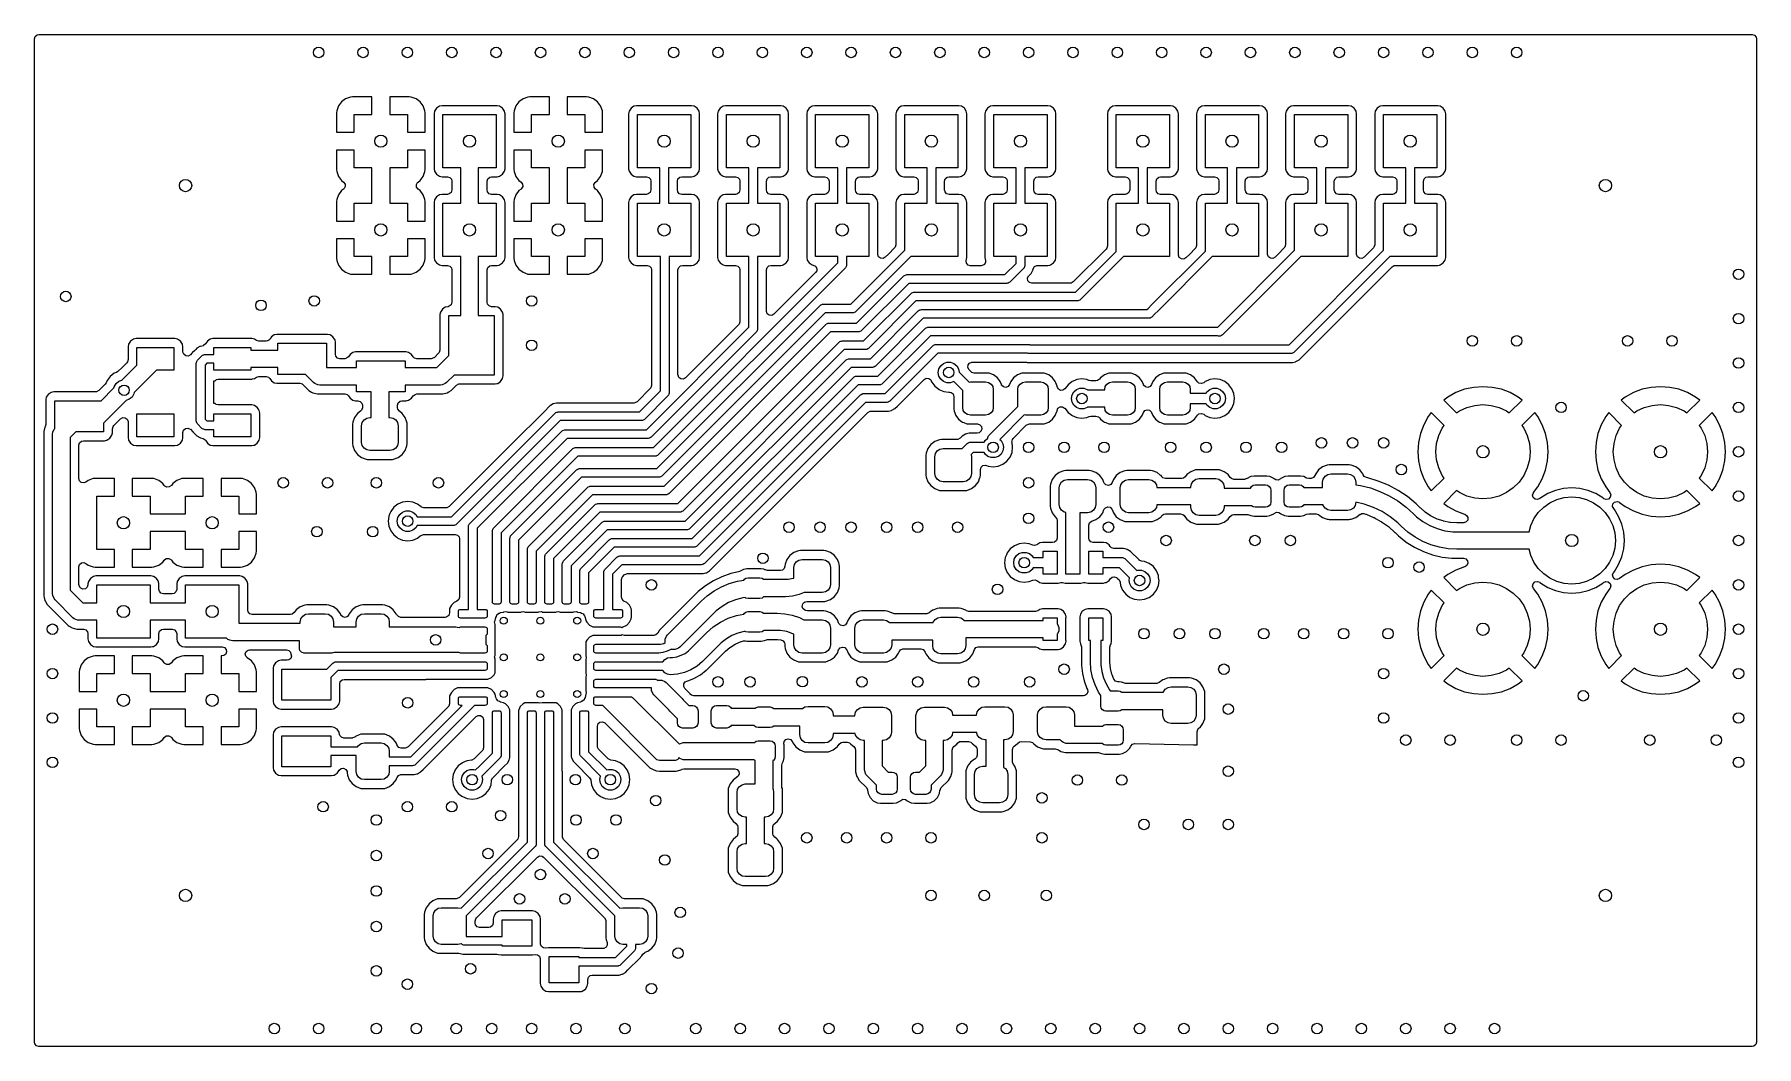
# Model space of a CAD drawing. Extents: x 5.33 to 7.27, y -5.07 to -3.93.
import ezdxf

# ---------------------------------------------------------------- set-up
doc = ezdxf.new("R2010")
doc.units = 0
doc.header["$MEASUREMENT"] = 0
doc.layers.add('BLACK', color=7, linetype='CONTINUOUS')

msp = doc.modelspace()

# ---------------------------------------------------------------- linework, layer by layer
at = {"layer": 'BLACK', "linetype": 'CONTINUOUS'}
for p, q in [((5.3297, -3.9347), (5.3305, -3.932)), ((5.3297, -4.0181), (5.3297, -3.9347)), ((5.3305, -3.932), (5.3326, -3.9302)), ((5.3326, -3.9302), (5.3347, -3.9297)), ((5.3347, -3.9297), (7.2653, -3.9297)), ((7.2653, -3.9297), (7.268, -3.9305)), ((7.268, -3.9305), (7.2698, -3.9326)), ((7.2698, -3.9326), (7.2703, -3.9347)), ((7.2703, -3.9347), (7.2703, -5.0653)), ((5.6703, -4.0157), (5.67, -4.0181)), ((5.6723, -4.0103), (5.6703, -4.0157)), ((5.6757, -4.0057), (5.6723, -4.0103)), ((5.6723, -4.0103), (5.6723, -4.0103)), ((5.6803, -4.0023), (5.6757, -4.0057)), ((5.6857, -4.0003), (5.6803, -4.0023)), ((5.6803, -4.0023), (5.6803, -4.0023)), ((5.6881, -4), (5.6857, -4.0003)), ((5.71, -4), (5.6881, -4)), ((5.71, -4.02), (5.71, -4)), ((5.7519, -4), (5.73, -4)), ((5.73, -4), (5.73, -4.02)), ((5.7543, -4.0003), (5.7519, -4)), ((5.7597, -4.0023), (5.7543, -4.0003)), ((5.7643, -4.0057), (5.7597, -4.0023)), ((5.7677, -4.0103), (5.7643, -4.0057)), ((5.7697, -4.0157), (5.7677, -4.0103)), ((5.7677, -4.0103), (5.7677, -4.0103)), ((5.77, -4.0181), (5.7697, -4.0157)), ((5.7806, -4.0161), (5.78, -4.019)), ((5.7828, -4.0128), (5.7806, -4.0161)), ((5.7861, -4.0106), (5.7828, -4.0128)), ((5.789, -4.01), (5.7861, -4.0106)), ((5.851, -4.01), (5.789, -4.01)), ((5.789, -4.01), (5.789, -4.01)), ((5.8539, -4.0106), (5.851, -4.01)), ((5.8572, -4.0128), (5.8539, -4.0106)), ((5.8594, -4.0161), (5.8572, -4.0128)), ((5.8598, -4.0181), (5.8594, -4.0161)), ((5.8703, -4.0157), (5.87, -4.0181)), ((5.8723, -4.0103), (5.8703, -4.0157)), ((5.8757, -4.0057), (5.8723, -4.0103)), ((5.8723, -4.0103), (5.8723, -4.0103)), ((5.8803, -4.0023), (5.8757, -4.0057)), ((5.8857, -4.0003), (5.8803, -4.0023)), ((5.8803, -4.0023), (5.8803, -4.0023)), ((5.8881, -4), (5.8857, -4.0003)), ((5.91, -4), (5.8881, -4)), ((5.91, -4.02), (5.91, -4)), ((5.9519, -4), (5.93, -4)), ((5.93, -4), (5.93, -4.02)), ((5.9543, -4.0003), (5.9519, -4)), ((5.9597, -4.0023), (5.9543, -4.0003)), ((5.9643, -4.0057), (5.9597, -4.0023)), ((5.9677, -4.0103), (5.9643, -4.0057)), ((5.9697, -4.0157), (5.9677, -4.0103)), ((5.9677, -4.0103), (5.9677, -4.0103)), ((5.97, -4.0181), (5.9697, -4.0157)), ((5.9998, -4.0161), (5.9992, -4.019)), ((6.002, -4.0128), (5.9998, -4.0161)), ((6.0053, -4.0106), (6.002, -4.0128)), ((6.0082, -4.01), (6.0053, -4.0106)), ((6.0702, -4.01), (6.0082, -4.01)), ((6.0082, -4.01), (6.0082, -4.01)), ((6.0731, -4.0106), (6.0702, -4.01)), ((6.0764, -4.0128), (6.0731, -4.0106)), ((6.0787, -4.0161), (6.0764, -4.0128)), ((6.0792, -4.019), (6.0787, -4.0161)), ((6.1002, -4.0161), (6.0996, -4.019)), ((6.1024, -4.0128), (6.1002, -4.0161)), ((6.1057, -4.0106), (6.1024, -4.0128)), ((6.1086, -4.01), (6.1057, -4.0106)), ((6.1706, -4.01), (6.1086, -4.01)), ((6.1086, -4.01), (6.1086, -4.01)), ((6.1735, -4.0106), (6.1706, -4.01)), ((6.1768, -4.0128), (6.1735, -4.0106)), ((6.179, -4.0161), (6.1768, -4.0128)), ((6.1796, -4.019), (6.179, -4.0161)), ((6.2006, -4.0161), (6.2, -4.019)), ((6.2028, -4.0128), (6.2006, -4.0161)), ((6.2061, -4.0106), (6.2028, -4.0128)), ((6.209, -4.01), (6.2061, -4.0106)), ((6.271, -4.01), (6.209, -4.01)), ((6.209, -4.01), (6.209, -4.01)), ((6.2739, -4.0106), (6.271, -4.01)), ((6.2772, -4.0128), (6.2739, -4.0106)), ((6.2794, -4.0161), (6.2772, -4.0128)), ((6.28, -4.019), (6.2794, -4.0161)), ((6.301, -4.0161), (6.3004, -4.019)), ((6.3032, -4.0128), (6.301, -4.0161)), ((6.3065, -4.0106), (6.3032, -4.0128)), ((6.3094, -4.01), (6.3065, -4.0106)), ((6.3714, -4.01), (6.3094, -4.01)), ((6.3094, -4.01), (6.3094, -4.01)), ((6.3743, -4.0106), (6.3714, -4.01)), ((6.3776, -4.0128), (6.3743, -4.0106)), ((6.3798, -4.0161), (6.3776, -4.0128)), ((6.3804, -4.019), (6.3798, -4.0161)), ((6.4013, -4.0161), (6.4008, -4.019)), ((6.4036, -4.0128), (6.4013, -4.0161)), ((6.4069, -4.0106), (6.4036, -4.0128)), ((6.4098, -4.01), (6.4069, -4.0106)), ((6.4718, -4.01), (6.4098, -4.01)), ((6.4098, -4.01), (6.4098, -4.01)), ((6.4747, -4.0106), (6.4718, -4.01)), ((6.478, -4.0128), (6.4747, -4.0106)), ((6.4802, -4.0161), (6.478, -4.0128)), ((6.4808, -4.019), (6.4802, -4.0161)), ((6.5394, -4.0161), (6.5388, -4.019)), ((6.5416, -4.0128), (6.5394, -4.0161)), ((6.5449, -4.0106), (6.5416, -4.0128)), ((6.5478, -4.01), (6.5449, -4.0106)), ((6.6098, -4.01), (6.5478, -4.01)), ((6.5478, -4.01), (6.5478, -4.01)), ((6.6127, -4.0106), (6.6098, -4.01)), ((6.616, -4.0128), (6.6127, -4.0106)), ((6.6183, -4.0161), (6.616, -4.0128)), ((6.6188, -4.019), (6.6183, -4.0161)), ((6.6398, -4.0161), (6.6392, -4.019)), ((6.642, -4.0128), (6.6398, -4.0161)), ((6.6453, -4.0106), (6.642, -4.0128)), ((6.6482, -4.01), (6.6453, -4.0106)), ((6.7102, -4.01), (6.6482, -4.01)), ((6.6482, -4.01), (6.6482, -4.01)), ((6.7131, -4.0106), (6.7102, -4.01)), ((6.7164, -4.0128), (6.7131, -4.0106)), ((6.7187, -4.0161), (6.7164, -4.0128)), ((6.7192, -4.019), (6.7187, -4.0161)), ((6.7402, -4.0161), (6.7396, -4.019)), ((6.7424, -4.0128), (6.7402, -4.0161)), ((6.7457, -4.0106), (6.7424, -4.0128)), ((6.7486, -4.01), (6.7457, -4.0106)), ((6.8106, -4.01), (6.7486, -4.01)), ((6.7486, -4.01), (6.7486, -4.01)), ((6.8135, -4.0106), (6.8106, -4.01)), ((6.8168, -4.0128), (6.8135, -4.0106)), ((6.819, -4.0161), (6.8168, -4.0128)), ((6.8196, -4.019), (6.819, -4.0161)), ((6.8406, -4.0161), (6.84, -4.019)), ((6.8428, -4.0128), (6.8406, -4.0161)), ((6.8461, -4.0106), (6.8428, -4.0128)), ((6.849, -4.01), (6.8461, -4.0106)), ((6.911, -4.01), (6.849, -4.01)), ((6.849, -4.01), (6.849, -4.01)), ((6.9139, -4.0106), (6.911, -4.01)), ((6.9172, -4.0128), (6.9139, -4.0106)), ((6.9194, -4.0161), (6.9172, -4.0128)), ((6.92, -4.019), (6.9194, -4.0161)), ((5.3297, -4.5626), (5.3297, -4.0181)), ((5.67, -4.0181), (5.67, -4.04)), ((5.69, -4.04), (5.69, -4.02)), ((5.69, -4.02), (5.71, -4.02)), ((5.73, -4.02), (5.75, -4.02)), ((5.75, -4.02), (5.75, -4.04)), ((5.77, -4.04), (5.77, -4.0181)), ((5.77, -4.0181), (5.77, -4.0181)), ((5.78, -4.019), (5.78, -4.081)), ((5.79, -4.08), (5.79, -4.02)), ((5.79, -4.02), (5.85, -4.02)), ((5.85, -4.02), (5.85, -4.08)), ((5.86, -4.019), (5.8598, -4.0181)), ((5.86, -4.081), (5.86, -4.019)), ((5.86, -4.019), (5.86, -4.019)), ((5.86, -4.019), (5.86, -4.019)), ((5.87, -4.0181), (5.87, -4.04)), ((5.89, -4.04), (5.89, -4.02)), ((5.89, -4.02), (5.91, -4.02)), ((5.93, -4.02), (5.95, -4.02)), ((5.95, -4.02), (5.95, -4.04)), ((5.97, -4.04), (5.97, -4.0181)), ((5.97, -4.0181), (5.97, -4.0181)), ((5.9992, -4.019), (5.9992, -4.081)), ((6.0092, -4.08), (6.0092, -4.02)), ((6.0092, -4.02), (6.0692, -4.02)), ((6.0692, -4.02), (6.0692, -4.08)), ((6.0792, -4.081), (6.0792, -4.019)), ((6.0792, -4.019), (6.0792, -4.019)), ((6.0792, -4.019), (6.0792, -4.019)), ((6.0996, -4.019), (6.0996, -4.081)), ((6.1096, -4.08), (6.1096, -4.02)), ((6.1096, -4.02), (6.1696, -4.02)), ((6.1696, -4.02), (6.1696, -4.08)), ((6.1796, -4.081), (6.1796, -4.019)), ((6.1796, -4.019), (6.1796, -4.019)), ((6.1796, -4.019), (6.1796, -4.019)), ((6.2, -4.019), (6.2, -4.081)), ((6.21, -4.08), (6.21, -4.02)), ((6.21, -4.02), (6.27, -4.02)), ((6.27, -4.02), (6.27, -4.08)), ((6.28, -4.081), (6.28, -4.019)), ((6.28, -4.019), (6.28, -4.019)), ((6.28, -4.019), (6.28, -4.019)), ((6.3004, -4.019), (6.3004, -4.081)), ((6.3104, -4.08), (6.3104, -4.02)), ((6.3104, -4.02), (6.3704, -4.02)), ((6.3704, -4.02), (6.3704, -4.08)), ((6.3804, -4.081), (6.3804, -4.019)), ((6.3804, -4.019), (6.3804, -4.019)), ((6.3804, -4.019), (6.3804, -4.019)), ((6.4008, -4.019), (6.4008, -4.081)), ((6.4108, -4.08), (6.4108, -4.02)), ((6.4108, -4.02), (6.4708, -4.02)), ((6.4708, -4.02), (6.4708, -4.08)), ((6.4808, -4.081), (6.4808, -4.019)), ((6.4808, -4.019), (6.4808, -4.019)), ((6.4808, -4.019), (6.4808, -4.019)), ((6.5388, -4.019), (6.5388, -4.081)), ((6.5488, -4.08), (6.5488, -4.02)), ((6.5488, -4.02), (6.6088, -4.02)), ((6.6088, -4.02), (6.6088, -4.08)), ((6.6188, -4.081), (6.6188, -4.019)), ((6.6188, -4.019), (6.6188, -4.019)), ((6.6188, -4.019), (6.6188, -4.019)), ((6.6392, -4.019), (6.6392, -4.081)), ((6.6492, -4.08), (6.6492, -4.02)), ((6.6492, -4.02), (6.7092, -4.02)), ((6.7092, -4.02), (6.7092, -4.08)), ((6.7192, -4.081), (6.7192, -4.019)), ((6.7192, -4.019), (6.7192, -4.019)), ((6.7192, -4.019), (6.7192, -4.019)), ((6.7396, -4.019), (6.7396, -4.081)), ((6.7496, -4.08), (6.7496, -4.02)), ((6.7496, -4.02), (6.8096, -4.02)), ((6.8096, -4.02), (6.8096, -4.08)), ((6.8196, -4.081), (6.8196, -4.019)), ((6.8196, -4.019), (6.8196, -4.019)), ((6.8196, -4.019), (6.8196, -4.019)), ((6.84, -4.019), (6.84, -4.081)), ((6.85, -4.08), (6.85, -4.02)), ((6.85, -4.02), (6.91, -4.02)), ((6.91, -4.02), (6.91, -4.08)), ((6.92, -4.081), (6.92, -4.019)), ((6.92, -4.019), (6.92, -4.019)), ((6.92, -4.019), (6.92, -4.019)), ((5.67, -4.04), (5.69, -4.04)), ((5.75, -4.04), (5.77, -4.04)), ((5.87, -4.04), (5.89, -4.04)), ((5.95, -4.04), (5.97, -4.04)), ((5.67, -4.06), (5.67, -4.0819)), ((5.69, -4.06), (5.67, -4.06)), ((5.69, -4.08), (5.69, -4.06)), ((5.77, -4.06), (5.75, -4.06)), ((5.75, -4.06), (5.75, -4.08)), ((5.77, -4.0819), (5.77, -4.06)), ((5.87, -4.06), (5.87, -4.0819)), ((5.89, -4.06), (5.87, -4.06)), ((5.89, -4.08), (5.89, -4.06)), ((5.97, -4.06), (5.95, -4.06)), ((5.95, -4.06), (5.95, -4.08)), ((5.97, -4.0819), (5.97, -4.06)), ((5.67, -4.0819), (5.6703, -4.0843)), ((5.6703, -4.0843), (5.6723, -4.0897)), ((5.6723, -4.0897), (5.6723, -4.0897)), ((5.6723, -4.0897), (5.6757, -4.0943)), ((5.6757, -4.0943), (5.678, -4.096)), ((5.71, -4.08), (5.69, -4.08)), ((5.71, -4.12), (5.71, -4.08)), ((5.75, -4.08), (5.73, -4.08)), ((5.73, -4.08), (5.73, -4.12)), ((5.762, -4.096), (5.7643, -4.0943)), ((5.7643, -4.0943), (5.7677, -4.0897)), ((5.7677, -4.0897), (5.7697, -4.0843)), ((5.7677, -4.0897), (5.7677, -4.0897)), ((5.7697, -4.0843), (5.77, -4.0819)), ((5.77, -4.0819), (5.77, -4.0819)), ((5.78, -4.081), (5.78, -4.081)), ((5.78, -4.081), (5.7806, -4.0839)), ((5.7806, -4.0839), (5.7828, -4.0872)), ((5.7828, -4.0872), (5.7861, -4.0894)), ((5.7861, -4.0894), (5.7861, -4.0894)), ((5.7861, -4.0894), (5.789, -4.09)), ((5.789, -4.09), (5.7952, -4.09)), ((5.8102, -4.08), (5.79, -4.08)), ((5.7952, -4.09), (5.7979, -4.0908)), ((5.7979, -4.0908), (5.7997, -4.0929)), ((5.7997, -4.0929), (5.8001, -4.095)), ((5.8102, -4.12), (5.8102, -4.08)), ((5.85, -4.08), (5.8298, -4.08)), ((5.8298, -4.08), (5.8298, -4.12)), ((5.8399, -4.095), (5.8406, -4.0923)), ((5.8406, -4.0923), (5.8428, -4.0905)), ((5.8428, -4.0905), (5.8448, -4.09)), ((5.8448, -4.09), (5.851, -4.09)), ((5.851, -4.09), (5.8527, -4.0897)), ((5.851, -4.09), (5.851, -4.09)), ((5.851, -4.09), (5.851, -4.09)), ((5.851, -4.09), (5.851, -4.09)), ((5.8527, -4.0897), (5.8539, -4.0894)), ((5.8539, -4.0894), (5.8572, -4.0872)), ((5.8572, -4.0872), (5.8594, -4.0839)), ((5.8594, -4.0839), (5.86, -4.081)), ((5.87, -4.0819), (5.8703, -4.0843)), ((5.8703, -4.0843), (5.8723, -4.0897)), ((5.8723, -4.0897), (5.8723, -4.0897)), ((5.8723, -4.0897), (5.8757, -4.0943)), ((5.8757, -4.0943), (5.878, -4.096)), ((5.91, -4.08), (5.89, -4.08)), ((5.91, -4.12), (5.91, -4.08)), ((5.95, -4.08), (5.93, -4.08)), ((5.93, -4.08), (5.93, -4.12)), ((5.962, -4.096), (5.9643, -4.0943)), ((5.9643, -4.0943), (5.9677, -4.0897)), ((5.9677, -4.0897), (5.9697, -4.0843)), ((5.9677, -4.0897), (5.9677, -4.0897)), ((5.9697, -4.0843), (5.97, -4.0819)), ((5.97, -4.0819), (5.97, -4.0819)), ((5.9992, -4.081), (5.9992, -4.081)), ((5.9992, -4.081), (5.9998, -4.0839)), ((5.9998, -4.0839), (6.002, -4.0872)), ((6.002, -4.0872), (6.0053, -4.0894)), ((6.0053, -4.0894), (6.0053, -4.0894)), ((6.0053, -4.0894), (6.0082, -4.09)), ((6.0082, -4.09), (6.0193, -4.09)), ((6.0343, -4.08), (6.0092, -4.08)), ((6.0193, -4.09), (6.022, -4.0908)), ((6.022, -4.0908), (6.0238, -4.0929)), ((6.0238, -4.0929), (6.0243, -4.095)), ((6.0343, -4.12), (6.0343, -4.08)), ((6.0692, -4.08), (6.0441, -4.08)), ((6.0441, -4.08), (6.0441, -4.12)), ((6.0542, -4.095), (6.0549, -4.0923)), ((6.0549, -4.0923), (6.0571, -4.0905)), ((6.0571, -4.0905), (6.0591, -4.09)), ((6.0591, -4.09), (6.0702, -4.09)), ((6.0702, -4.09), (6.0719, -4.0897)), ((6.0702, -4.09), (6.0702, -4.09)), ((6.0702, -4.09), (6.0702, -4.09)), ((6.0702, -4.09), (6.0702, -4.09)), ((6.0719, -4.0897), (6.0731, -4.0894)), ((6.0731, -4.0894), (6.0764, -4.0872)), ((6.0764, -4.0872), (6.0787, -4.0839)), ((6.0787, -4.0839), (6.0792, -4.081)), ((6.0996, -4.081), (6.0996, -4.081)), ((6.0996, -4.081), (6.1002, -4.0839)), ((6.1002, -4.0839), (6.1024, -4.0872)), ((6.1024, -4.0872), (6.1057, -4.0894)), ((6.1057, -4.0894), (6.1057, -4.0894)), ((6.1057, -4.0894), (6.1086, -4.09)), ((6.1086, -4.09), (6.1197, -4.09)), ((6.1347, -4.08), (6.1096, -4.08)), ((6.1197, -4.09), (6.1224, -4.0908)), ((6.1224, -4.0908), (6.1242, -4.0929)), ((6.1242, -4.0929), (6.1247, -4.095)), ((6.1347, -4.0898), (6.1347, -4.08)), ((6.1347, -4.12), (6.1347, -4.0898)), ((6.1696, -4.08), (6.1445, -4.08)), ((6.1445, -4.08), (6.1445, -4.0898)), ((6.1445, -4.0898), (6.1445, -4.12)), ((6.1545, -4.095), (6.1553, -4.0923)), ((6.1553, -4.0923), (6.1574, -4.0905)), ((6.1574, -4.0905), (6.1595, -4.09)), ((6.1595, -4.09), (6.1706, -4.09)), ((6.1706, -4.09), (6.1723, -4.0897)), ((6.1706, -4.09), (6.1706, -4.09)), ((6.1706, -4.09), (6.1706, -4.09)), ((6.1706, -4.09), (6.1706, -4.09)), ((6.1723, -4.0897), (6.1735, -4.0894)), ((6.1735, -4.0894), (6.1768, -4.0872)), ((6.1768, -4.0872), (6.179, -4.0839)), ((6.179, -4.0839), (6.1796, -4.081)), ((6.2, -4.081), (6.2, -4.081)), ((6.2, -4.081), (6.2006, -4.0839)), ((6.2006, -4.0839), (6.2028, -4.0872)), ((6.2028, -4.0872), (6.2061, -4.0894)), ((6.2061, -4.0894), (6.2061, -4.0894)), ((6.2061, -4.0894), (6.209, -4.09)), ((6.209, -4.09), (6.2201, -4.09)), ((6.2351, -4.08), (6.21, -4.08)), ((6.2201, -4.09), (6.2228, -4.0908)), ((6.2228, -4.0908), (6.2246, -4.0929)), ((6.2246, -4.0929), (6.2251, -4.095)), ((6.2351, -4.12), (6.2351, -4.08)), ((6.27, -4.08), (6.2449, -4.08)), ((6.2449, -4.08), (6.2449, -4.12)), ((6.2549, -4.095), (6.2557, -4.0923)), ((6.2557, -4.0923), (6.2578, -4.0905)), ((6.2578, -4.0905), (6.2599, -4.09)), ((6.2599, -4.09), (6.271, -4.09)), ((6.271, -4.09), (6.2727, -4.0897)), ((6.271, -4.09), (6.271, -4.09)), ((6.271, -4.09), (6.271, -4.09)), ((6.271, -4.09), (6.271, -4.09)), ((6.2727, -4.0897), (6.2739, -4.0894)), ((6.2739, -4.0894), (6.2772, -4.0872)), ((6.2772, -4.0872), (6.2794, -4.0839)), ((6.2794, -4.0839), (6.28, -4.081)), ((6.3004, -4.081), (6.3004, -4.081)), ((6.3004, -4.081), (6.301, -4.0839)), ((6.301, -4.0839), (6.3032, -4.0872)), ((6.3032, -4.0872), (6.3065, -4.0894)), ((6.3065, -4.0894), (6.3065, -4.0894)), ((6.3065, -4.0894), (6.3094, -4.09)), ((6.3094, -4.09), (6.3205, -4.09)), ((6.3355, -4.08), (6.3104, -4.08)), ((6.3205, -4.09), (6.3232, -4.0908)), ((6.3232, -4.0908), (6.325, -4.0929)), ((6.325, -4.0929), (6.3255, -4.095)), ((6.3355, -4.0898), (6.3355, -4.08)), ((6.3355, -4.12), (6.3355, -4.0898)), ((6.3704, -4.08), (6.3453, -4.08)), ((6.3453, -4.08), (6.3453, -4.0898)), ((6.3453, -4.0898), (6.3453, -4.12)), ((6.3553, -4.095), (6.3561, -4.0923)), ((6.3561, -4.0923), (6.3582, -4.0905)), ((6.3582, -4.0905), (6.3603, -4.09)), ((6.3603, -4.09), (6.3714, -4.09)), ((6.3714, -4.09), (6.3731, -4.0897)), ((6.3714, -4.09), (6.3714, -4.09)), ((6.3714, -4.09), (6.3714, -4.09)), ((6.3714, -4.09), (6.3714, -4.09)), ((6.3731, -4.0897), (6.3743, -4.0894)), ((6.3743, -4.0894), (6.3776, -4.0872)), ((6.3776, -4.0872), (6.3798, -4.0839)), ((6.3798, -4.0839), (6.3804, -4.081)), ((6.4008, -4.081), (6.4008, -4.081)), ((6.4008, -4.081), (6.4013, -4.0839)), ((6.4013, -4.0839), (6.4036, -4.0872)), ((6.4036, -4.0872), (6.4069, -4.0894)), ((6.4069, -4.0894), (6.4069, -4.0894)), ((6.4069, -4.0894), (6.4098, -4.09)), ((6.4098, -4.09), (6.4209, -4.09)), ((6.4359, -4.08), (6.4108, -4.08)), ((6.4209, -4.09), (6.4236, -4.0908)), ((6.4236, -4.0908), (6.4254, -4.0929)), ((6.4254, -4.0929), (6.4258, -4.095)), ((6.4359, -4.12), (6.4359, -4.08)), ((6.4708, -4.08), (6.4457, -4.08)), ((6.4457, -4.08), (6.4457, -4.12)), ((6.4557, -4.095), (6.4565, -4.0923)), ((6.4565, -4.0923), (6.4586, -4.0905)), ((6.4586, -4.0905), (6.4607, -4.09)), ((6.4607, -4.09), (6.4718, -4.09)), ((6.4718, -4.09), (6.4735, -4.0897)), ((6.4718, -4.09), (6.4718, -4.09)), ((6.4718, -4.09), (6.4718, -4.09)), ((6.4718, -4.09), (6.4718, -4.09)), ((6.4735, -4.0897), (6.4747, -4.0894)), ((6.4747, -4.0894), (6.478, -4.0872)), ((6.478, -4.0872), (6.4802, -4.0839)), ((6.4802, -4.0839), (6.4808, -4.081)), ((6.5388, -4.081), (6.5388, -4.081)), ((6.5388, -4.081), (6.5394, -4.0839)), ((6.5394, -4.0839), (6.5416, -4.0872)), ((6.5416, -4.0872), (6.5449, -4.0894)), ((6.5449, -4.0894), (6.5449, -4.0894)), ((6.5449, -4.0894), (6.5478, -4.09)), ((6.5478, -4.09), (6.5589, -4.09)), ((6.5739, -4.08), (6.5488, -4.08)), ((6.5589, -4.09), (6.5616, -4.0908)), ((6.5616, -4.0908), (6.5634, -4.0929)), ((6.5634, -4.0929), (6.5639, -4.095)), ((6.5739, -4.0898), (6.5739, -4.08)), ((6.5739, -4.12), (6.5739, -4.0898)), ((6.6088, -4.08), (6.5837, -4.08)), ((6.5837, -4.08), (6.5837, -4.0898)), ((6.5837, -4.0898), (6.5837, -4.12)), ((6.5938, -4.095), (6.5945, -4.0923)), ((6.5945, -4.0923), (6.5967, -4.0905)), ((6.5967, -4.0905), (6.5987, -4.09)), ((6.5987, -4.09), (6.6098, -4.09)), ((6.6098, -4.09), (6.6115, -4.0897)), ((6.6098, -4.09), (6.6098, -4.09)), ((6.6098, -4.09), (6.6098, -4.09)), ((6.6098, -4.09), (6.6098, -4.09)), ((6.6115, -4.0897), (6.6127, -4.0894)), ((6.6127, -4.0894), (6.616, -4.0872)), ((6.616, -4.0872), (6.6183, -4.0839)), ((6.6183, -4.0839), (6.6188, -4.081)), ((6.6392, -4.081), (6.6392, -4.081)), ((6.6392, -4.081), (6.6398, -4.0839)), ((6.6398, -4.0839), (6.642, -4.0872)), ((6.642, -4.0872), (6.6453, -4.0894)), ((6.6453, -4.0894), (6.6453, -4.0894)), ((6.6453, -4.0894), (6.6482, -4.09)), ((6.6482, -4.09), (6.6593, -4.09)), ((6.6743, -4.08), (6.6492, -4.08)), ((6.6593, -4.09), (6.662, -4.0908)), ((6.662, -4.0908), (6.6638, -4.0929)), ((6.6638, -4.0929), (6.6643, -4.095)), ((6.6743, -4.0898), (6.6743, -4.08)), ((6.6743, -4.12), (6.6743, -4.0898)), ((6.7092, -4.08), (6.6841, -4.08)), ((6.6841, -4.08), (6.6841, -4.0898)), ((6.6841, -4.0898), (6.6841, -4.12)), ((6.6942, -4.095), (6.6949, -4.0923)), ((6.6949, -4.0923), (6.6971, -4.0905)), ((6.6971, -4.0905), (6.6991, -4.09)), ((6.6991, -4.09), (6.7102, -4.09)), ((6.7102, -4.09), (6.7119, -4.0897)), ((6.7102, -4.09), (6.7102, -4.09)), ((6.7102, -4.09), (6.7102, -4.09)), ((6.7102, -4.09), (6.7102, -4.09)), ((6.7119, -4.0897), (6.7131, -4.0894)), ((6.7131, -4.0894), (6.7164, -4.0872)), ((6.7164, -4.0872), (6.7187, -4.0839)), ((6.7187, -4.0839), (6.7192, -4.081)), ((6.7396, -4.081), (6.7396, -4.081)), ((6.7396, -4.081), (6.7402, -4.0839)), ((6.7402, -4.0839), (6.7424, -4.0872)), ((6.7424, -4.0872), (6.7457, -4.0894)), ((6.7457, -4.0894), (6.7457, -4.0894)), ((6.7457, -4.0894), (6.7486, -4.09)), ((6.7486, -4.09), (6.7597, -4.09)), ((6.7747, -4.08), (6.7496, -4.08)), ((6.7597, -4.09), (6.7624, -4.0908)), ((6.7624, -4.0908), (6.7642, -4.0929)), ((6.7642, -4.0929), (6.7647, -4.095)), ((6.7747, -4.0898), (6.7747, -4.08)), ((6.7747, -4.12), (6.7747, -4.0898)), ((6.8096, -4.08), (6.7845, -4.08)), ((6.7845, -4.08), (6.7845, -4.0898)), ((6.7845, -4.0898), (6.7845, -4.12)), ((6.7945, -4.095), (6.7953, -4.0923)), ((6.7953, -4.0923), (6.7974, -4.0905)), ((6.7974, -4.0905), (6.7995, -4.09)), ((6.7995, -4.09), (6.8106, -4.09)), ((6.8106, -4.09), (6.8123, -4.0897)), ((6.8106, -4.09), (6.8106, -4.09)), ((6.8106, -4.09), (6.8106, -4.09)), ((6.8106, -4.09), (6.8106, -4.09)), ((6.8123, -4.0897), (6.8135, -4.0894)), ((6.8135, -4.0894), (6.8168, -4.0872)), ((6.8168, -4.0872), (6.819, -4.0839)), ((6.819, -4.0839), (6.8196, -4.081)), ((6.84, -4.081), (6.84, -4.081)), ((6.84, -4.081), (6.8406, -4.0839)), ((6.8406, -4.0839), (6.8428, -4.0872)), ((6.8428, -4.0872), (6.8461, -4.0894)), ((6.8461, -4.0894), (6.8461, -4.0894)), ((6.8461, -4.0894), (6.849, -4.09)), ((6.849, -4.09), (6.8601, -4.09)), ((6.8751, -4.08), (6.85, -4.08)), ((6.8601, -4.09), (6.8628, -4.0908)), ((6.8628, -4.0908), (6.8646, -4.0929)), ((6.8646, -4.0929), (6.8651, -4.095)), ((6.8751, -4.12), (6.8751, -4.08)), ((6.91, -4.08), (6.8849, -4.08)), ((6.8849, -4.08), (6.8849, -4.12)), ((6.8949, -4.095), (6.8957, -4.0923)), ((6.8957, -4.0923), (6.8978, -4.0905)), ((6.8978, -4.0905), (6.8999, -4.09)), ((6.8999, -4.09), (6.911, -4.09)), ((6.911, -4.09), (6.9127, -4.0897)), ((6.911, -4.09), (6.911, -4.09)), ((6.911, -4.09), (6.911, -4.09)), ((6.911, -4.09), (6.911, -4.09)), ((6.9127, -4.0897), (6.9139, -4.0894)), ((6.9139, -4.0894), (6.9172, -4.0872)), ((6.9172, -4.0872), (6.9194, -4.0839)), ((6.9194, -4.0839), (6.92, -4.081)), ((5.6723, -4.1103), (5.6703, -4.1157)), ((5.6757, -4.1057), (5.6723, -4.1103)), ((5.6723, -4.1103), (5.6723, -4.1103)), ((5.678, -4.104), (5.6757, -4.1057)), ((5.678, -4.096), (5.6797, -4.0983)), ((5.6786, -4.1035), (5.678, -4.104)), ((5.6799, -4.1011), (5.6786, -4.1035)), ((5.6797, -4.0983), (5.6799, -4.1011)), ((5.7601, -4.0989), (5.7614, -4.0965)), ((5.7603, -4.1017), (5.7601, -4.0989)), ((5.762, -4.104), (5.7603, -4.1017)), ((5.7614, -4.0965), (5.762, -4.096)), ((5.7643, -4.1057), (5.762, -4.104)), ((5.7677, -4.1103), (5.7643, -4.1057)), ((5.7697, -4.1157), (5.7677, -4.1103)), ((5.7677, -4.1103), (5.7677, -4.1103)), ((5.7828, -4.1128), (5.7806, -4.1161)), ((5.7861, -4.1106), (5.7828, -4.1128)), ((5.789, -4.11), (5.7861, -4.1106)), ((5.7952, -4.11), (5.789, -4.11)), ((5.789, -4.11), (5.789, -4.11)), ((5.7972, -4.1095), (5.7952, -4.11)), ((5.7994, -4.1077), (5.7972, -4.1095)), ((5.8001, -4.105), (5.7994, -4.1077)), ((5.8001, -4.095), (5.8001, -4.105)), ((5.8399, -4.105), (5.8399, -4.095)), ((5.8403, -4.1071), (5.8399, -4.105)), ((5.8421, -4.1092), (5.8403, -4.1071)), ((5.8448, -4.11), (5.8421, -4.1092)), ((5.851, -4.11), (5.8448, -4.11)), ((5.8539, -4.1106), (5.851, -4.11)), ((5.851, -4.11), (5.851, -4.11)), ((5.8572, -4.1128), (5.8539, -4.1106)), ((5.8594, -4.1161), (5.8572, -4.1128)), ((5.8723, -4.1103), (5.8703, -4.1157)), ((5.8757, -4.1057), (5.8723, -4.1103)), ((5.8723, -4.1103), (5.8723, -4.1103)), ((5.878, -4.104), (5.8757, -4.1057)), ((5.878, -4.096), (5.8797, -4.0983)), ((5.8786, -4.1035), (5.878, -4.104)), ((5.8799, -4.1011), (5.8786, -4.1035)), ((5.8797, -4.0983), (5.8799, -4.1011)), ((5.9601, -4.0989), (5.9614, -4.0965)), ((5.9603, -4.1017), (5.9601, -4.0989)), ((5.962, -4.104), (5.9603, -4.1017)), ((5.9614, -4.0965), (5.962, -4.096)), ((5.9643, -4.1057), (5.962, -4.104)), ((5.9677, -4.1103), (5.9643, -4.1057)), ((5.9697, -4.1157), (5.9677, -4.1103)), ((5.9677, -4.1103), (5.9677, -4.1103)), ((6.002, -4.1128), (5.9998, -4.1161)), ((6.0053, -4.1106), (6.002, -4.1128)), ((6.0082, -4.11), (6.0053, -4.1106)), ((6.0193, -4.11), (6.0082, -4.11)), ((6.0082, -4.11), (6.0082, -4.11)), ((6.0214, -4.1095), (6.0193, -4.11)), ((6.0235, -4.1077), (6.0214, -4.1095)), ((6.0243, -4.105), (6.0235, -4.1077)), ((6.0243, -4.095), (6.0243, -4.105)), ((6.0542, -4.105), (6.0542, -4.095)), ((6.0546, -4.1071), (6.0542, -4.105)), ((6.0564, -4.1092), (6.0546, -4.1071)), ((6.0591, -4.11), (6.0564, -4.1092)), ((6.0702, -4.11), (6.0591, -4.11)), ((6.0731, -4.1106), (6.0702, -4.11)), ((6.0702, -4.11), (6.0702, -4.11)), ((6.0764, -4.1128), (6.0731, -4.1106)), ((6.0787, -4.1161), (6.0764, -4.1128)), ((6.1024, -4.1128), (6.1002, -4.1161)), ((6.1057, -4.1106), (6.1024, -4.1128)), ((6.1086, -4.11), (6.1057, -4.1106)), ((6.1197, -4.11), (6.1086, -4.11)), ((6.1086, -4.11), (6.1086, -4.11)), ((6.1218, -4.1095), (6.1197, -4.11)), ((6.1239, -4.1077), (6.1218, -4.1095)), ((6.1247, -4.105), (6.1239, -4.1077)), ((6.1247, -4.095), (6.1247, -4.105)), ((6.1545, -4.105), (6.1545, -4.095)), ((6.155, -4.1071), (6.1545, -4.105)), ((6.1568, -4.1092), (6.155, -4.1071)), ((6.1595, -4.11), (6.1568, -4.1092)), ((6.1706, -4.11), (6.1595, -4.11)), ((6.1735, -4.1106), (6.1706, -4.11)), ((6.1706, -4.11), (6.1706, -4.11)), ((6.1768, -4.1128), (6.1735, -4.1106)), ((6.179, -4.1161), (6.1768, -4.1128)), ((6.2028, -4.1128), (6.2006, -4.1161)), ((6.2061, -4.1106), (6.2028, -4.1128)), ((6.209, -4.11), (6.2061, -4.1106)), ((6.2201, -4.11), (6.209, -4.11)), ((6.209, -4.11), (6.209, -4.11)), ((6.2222, -4.1095), (6.2201, -4.11)), ((6.2243, -4.1077), (6.2222, -4.1095)), ((6.2251, -4.105), (6.2243, -4.1077)), ((6.2251, -4.095), (6.2251, -4.105)), ((6.2549, -4.105), (6.2549, -4.095)), ((6.2554, -4.1071), (6.2549, -4.105)), ((6.2572, -4.1092), (6.2554, -4.1071)), ((6.2599, -4.11), (6.2572, -4.1092)), ((6.271, -4.11), (6.2599, -4.11)), ((6.2739, -4.1106), (6.271, -4.11)), ((6.271, -4.11), (6.271, -4.11)), ((6.2772, -4.1128), (6.2739, -4.1106)), ((6.2794, -4.1161), (6.2772, -4.1128)), ((6.3032, -4.1128), (6.301, -4.1161)), ((6.3065, -4.1106), (6.3032, -4.1128)), ((6.3094, -4.11), (6.3065, -4.1106)), ((6.3205, -4.11), (6.3094, -4.11)), ((6.3094, -4.11), (6.3094, -4.11)), ((6.3226, -4.1095), (6.3205, -4.11)), ((6.3247, -4.1077), (6.3226, -4.1095)), ((6.3255, -4.105), (6.3247, -4.1077)), ((6.3255, -4.095), (6.3255, -4.105)), ((6.3553, -4.105), (6.3553, -4.095)), ((6.3558, -4.1071), (6.3553, -4.105)), ((6.3576, -4.1092), (6.3558, -4.1071)), ((6.3603, -4.11), (6.3576, -4.1092)), ((6.3714, -4.11), (6.3603, -4.11)), ((6.3743, -4.1106), (6.3714, -4.11)), ((6.3714, -4.11), (6.3714, -4.11)), ((6.3776, -4.1128), (6.3743, -4.1106)), ((6.3798, -4.1161), (6.3776, -4.1128)), ((6.4036, -4.1128), (6.4013, -4.1161)), ((6.4069, -4.1106), (6.4036, -4.1128)), ((6.4098, -4.11), (6.4069, -4.1106)), ((6.4209, -4.11), (6.4098, -4.11)), ((6.4098, -4.11), (6.4098, -4.11)), ((6.4229, -4.1095), (6.4209, -4.11)), ((6.4251, -4.1077), (6.4229, -4.1095)), ((6.4258, -4.105), (6.4251, -4.1077)), ((6.4258, -4.095), (6.4258, -4.105)), ((6.4557, -4.105), (6.4557, -4.095)), ((6.4562, -4.1071), (6.4557, -4.105)), ((6.458, -4.1092), (6.4562, -4.1071)), ((6.4607, -4.11), (6.458, -4.1092)), ((6.4718, -4.11), (6.4607, -4.11)), ((6.4747, -4.1106), (6.4718, -4.11)), ((6.4718, -4.11), (6.4718, -4.11)), ((6.478, -4.1128), (6.4747, -4.1106)), ((6.4802, -4.1161), (6.478, -4.1128)), ((6.5416, -4.1128), (6.5394, -4.1161)), ((6.5449, -4.1106), (6.5416, -4.1128)), ((6.5478, -4.11), (6.5449, -4.1106)), ((6.5589, -4.11), (6.5478, -4.11)), ((6.5478, -4.11), (6.5478, -4.11)), ((6.561, -4.1095), (6.5589, -4.11)), ((6.5631, -4.1077), (6.561, -4.1095)), ((6.5639, -4.105), (6.5631, -4.1077)), ((6.5639, -4.095), (6.5639, -4.105)), ((6.5938, -4.105), (6.5938, -4.095)), ((6.5942, -4.1071), (6.5938, -4.105)), ((6.596, -4.1092), (6.5942, -4.1071)), ((6.5987, -4.11), (6.596, -4.1092)), ((6.6098, -4.11), (6.5987, -4.11)), ((6.6127, -4.1106), (6.6098, -4.11)), ((6.6098, -4.11), (6.6098, -4.11)), ((6.616, -4.1128), (6.6127, -4.1106)), ((6.6183, -4.1161), (6.616, -4.1128)), ((6.642, -4.1128), (6.6398, -4.1161)), ((6.6453, -4.1106), (6.642, -4.1128)), ((6.6482, -4.11), (6.6453, -4.1106)), ((6.6593, -4.11), (6.6482, -4.11)), ((6.6482, -4.11), (6.6482, -4.11)), ((6.6614, -4.1095), (6.6593, -4.11)), ((6.6635, -4.1077), (6.6614, -4.1095)), ((6.6643, -4.105), (6.6635, -4.1077)), ((6.6643, -4.095), (6.6643, -4.105)), ((6.6942, -4.105), (6.6942, -4.095)), ((6.6946, -4.1071), (6.6942, -4.105)), ((6.6964, -4.1092), (6.6946, -4.1071)), ((6.6991, -4.11), (6.6964, -4.1092)), ((6.7102, -4.11), (6.6991, -4.11)), ((6.7131, -4.1106), (6.7102, -4.11)), ((6.7102, -4.11), (6.7102, -4.11)), ((6.7164, -4.1128), (6.7131, -4.1106)), ((6.7187, -4.1161), (6.7164, -4.1128)), ((6.7424, -4.1128), (6.7402, -4.1161)), ((6.7457, -4.1106), (6.7424, -4.1128)), ((6.7486, -4.11), (6.7457, -4.1106)), ((6.7597, -4.11), (6.7486, -4.11)), ((6.7486, -4.11), (6.7486, -4.11)), ((6.7618, -4.1095), (6.7597, -4.11)), ((6.7639, -4.1077), (6.7618, -4.1095)), ((6.7647, -4.105), (6.7639, -4.1077)), ((6.7647, -4.095), (6.7647, -4.105)), ((6.7945, -4.105), (6.7945, -4.095)), ((6.795, -4.1071), (6.7945, -4.105)), ((6.7968, -4.1092), (6.795, -4.1071)), ((6.7995, -4.11), (6.7968, -4.1092)), ((6.8106, -4.11), (6.7995, -4.11)), ((6.8135, -4.1106), (6.8106, -4.11)), ((6.8106, -4.11), (6.8106, -4.11)), ((6.8168, -4.1128), (6.8135, -4.1106)), ((6.819, -4.1161), (6.8168, -4.1128)), ((6.8428, -4.1128), (6.8406, -4.1161)), ((6.8461, -4.1106), (6.8428, -4.1128)), ((6.849, -4.11), (6.8461, -4.1106)), ((6.8601, -4.11), (6.849, -4.11)), ((6.849, -4.11), (6.849, -4.11)), ((6.8622, -4.1095), (6.8601, -4.11)), ((6.8643, -4.1077), (6.8622, -4.1095)), ((6.8651, -4.105), (6.8643, -4.1077)), ((6.8651, -4.095), (6.8651, -4.105)), ((6.8949, -4.105), (6.8949, -4.095)), ((6.8954, -4.1071), (6.8949, -4.105)), ((6.8972, -4.1092), (6.8954, -4.1071)), ((6.8999, -4.11), (6.8972, -4.1092)), ((6.911, -4.11), (6.8999, -4.11)), ((6.9139, -4.1106), (6.911, -4.11)), ((6.911, -4.11), (6.911, -4.11)), ((6.9172, -4.1128), (6.9139, -4.1106)), ((6.9194, -4.1161), (6.9172, -4.1128)), ((5.6703, -4.1157), (5.67, -4.1181)), ((5.67, -4.1181), (5.67, -4.14)), ((5.69, -4.14), (5.69, -4.12)), ((5.69, -4.12), (5.71, -4.12)), ((5.73, -4.12), (5.75, -4.12)), ((5.75, -4.12), (5.75, -4.14)), ((5.77, -4.1181), (5.7697, -4.1157)), ((5.77, -4.14), (5.77, -4.1181)), ((5.77, -4.1181), (5.77, -4.1181)), ((5.7806, -4.1161), (5.78, -4.119)), ((5.78, -4.119), (5.78, -4.181)), ((5.79, -4.18), (5.79, -4.12)), ((5.79, -4.12), (5.8102, -4.12)), ((5.8298, -4.12), (5.85, -4.12)), ((5.85, -4.12), (5.85, -4.18)), ((5.86, -4.119), (5.8594, -4.1161)), ((5.86, -4.181), (5.86, -4.119)), ((5.86, -4.119), (5.86, -4.119)), ((5.86, -4.119), (5.86, -4.119)), ((5.8703, -4.1157), (5.87, -4.1181)), ((5.87, -4.1181), (5.87, -4.14)), ((5.89, -4.14), (5.89, -4.12)), ((5.89, -4.12), (5.91, -4.12)), ((5.93, -4.12), (5.95, -4.12)), ((5.95, -4.12), (5.95, -4.14)), ((5.97, -4.1181), (5.9697, -4.1157)), ((5.97, -4.14), (5.97, -4.1181)), ((5.97, -4.1181), (5.97, -4.1181)), ((5.9998, -4.1161), (5.9992, -4.119)), ((5.9992, -4.119), (5.9992, -4.181)), ((6.0092, -4.18), (6.0092, -4.12)), ((6.0092, -4.12), (6.0343, -4.12)), ((6.0441, -4.12), (6.0692, -4.12)), ((6.0692, -4.12), (6.0692, -4.18)), ((6.0792, -4.119), (6.0787, -4.1161)), ((6.0792, -4.181), (6.0792, -4.119)), ((6.0792, -4.119), (6.0792, -4.119)), ((6.0792, -4.119), (6.0792, -4.119)), ((6.1002, -4.1161), (6.0996, -4.119)), ((6.0996, -4.119), (6.0996, -4.181)), ((6.1096, -4.18), (6.1096, -4.12)), ((6.1096, -4.12), (6.1347, -4.12)), ((6.1445, -4.12), (6.1696, -4.12)), ((6.1696, -4.12), (6.1696, -4.18)), ((6.1796, -4.119), (6.179, -4.1161)), ((6.1796, -4.181), (6.1796, -4.119)), ((6.1796, -4.119), (6.1796, -4.119)), ((6.1796, -4.119), (6.1796, -4.119)), ((6.2006, -4.1161), (6.2, -4.119)), ((6.2, -4.119), (6.2, -4.181)), ((6.21, -4.18), (6.21, -4.12)), ((6.21, -4.12), (6.2351, -4.12)), ((6.2449, -4.12), (6.27, -4.12)), ((6.27, -4.12), (6.27, -4.18)), ((6.28, -4.119), (6.2794, -4.1161)), ((6.28, -4.1773), (6.28, -4.119)), ((6.28, -4.119), (6.28, -4.119)), ((6.28, -4.119), (6.28, -4.119)), ((6.301, -4.1161), (6.3004, -4.119)), ((6.3004, -4.119), (6.3004, -4.1668)), ((6.3104, -4.173), (6.3104, -4.12)), ((6.3104, -4.12), (6.3355, -4.12)), ((6.3453, -4.12), (6.3704, -4.12)), ((6.3704, -4.12), (6.3704, -4.18)), ((6.3804, -4.119), (6.3798, -4.1161)), ((6.3804, -4.181), (6.3804, -4.119)), ((6.3804, -4.119), (6.3804, -4.119)), ((6.3804, -4.119), (6.3804, -4.119)), ((6.4013, -4.1161), (6.4008, -4.119)), ((6.4008, -4.119), (6.4008, -4.181)), ((6.4108, -4.18), (6.4108, -4.12)), ((6.4108, -4.12), (6.4359, -4.12)), ((6.4457, -4.12), (6.4708, -4.12)), ((6.4708, -4.12), (6.4708, -4.18)), ((6.4808, -4.119), (6.4802, -4.1161)), ((6.4808, -4.181), (6.4808, -4.119)), ((6.4808, -4.119), (6.4808, -4.119)), ((6.4808, -4.119), (6.4808, -4.119)), ((6.5394, -4.1161), (6.5388, -4.119)), ((6.5388, -4.119), (6.5388, -4.168)), ((6.5488, -4.1742), (6.5488, -4.12)), ((6.5488, -4.12), (6.5739, -4.12)), ((6.5837, -4.12), (6.6088, -4.12)), ((6.6088, -4.12), (6.6088, -4.18)), ((6.6188, -4.119), (6.6183, -4.1161)), ((6.6188, -4.1781), (6.6188, -4.119)), ((6.6188, -4.119), (6.6188, -4.119)), ((6.6188, -4.119), (6.6188, -4.119)), ((6.6398, -4.1161), (6.6392, -4.119)), ((6.6392, -4.119), (6.6392, -4.1676)), ((6.6492, -4.1738), (6.6492, -4.12)), ((6.6492, -4.12), (6.6743, -4.12)), ((6.6841, -4.12), (6.7092, -4.12)), ((6.7092, -4.12), (6.7092, -4.18)), ((6.7192, -4.119), (6.7187, -4.1161)), ((6.7192, -4.1773), (6.7192, -4.119)), ((6.7192, -4.119), (6.7192, -4.119)), ((6.7192, -4.119), (6.7192, -4.119)), ((6.7402, -4.1161), (6.7396, -4.119)), ((6.7396, -4.119), (6.7396, -4.1668)), ((6.7496, -4.173), (6.7496, -4.12)), ((6.7496, -4.12), (6.7747, -4.12)), ((6.7845, -4.12), (6.8096, -4.12)), ((6.8096, -4.12), (6.8096, -4.18)), ((6.8196, -4.119), (6.819, -4.1161)), ((6.8196, -4.1773), (6.8196, -4.119)), ((6.8196, -4.119), (6.8196, -4.119)), ((6.8196, -4.119), (6.8196, -4.119)), ((6.8406, -4.1161), (6.84, -4.119)), ((6.84, -4.119), (6.84, -4.1668)), ((6.85, -4.173), (6.85, -4.12)), ((6.85, -4.12), (6.8751, -4.12)), ((6.8849, -4.12), (6.91, -4.12)), ((6.91, -4.12), (6.91, -4.18)), ((6.92, -4.119), (6.9194, -4.1161)), ((6.92, -4.181), (6.92, -4.119)), ((6.92, -4.119), (6.92, -4.119)), ((6.92, -4.119), (6.92, -4.119)), ((5.67, -4.14), (5.69, -4.14)), ((5.75, -4.14), (5.77, -4.14)), ((5.87, -4.14), (5.89, -4.14)), ((5.95, -4.14), (5.97, -4.14)), ((5.67, -4.16), (5.67, -4.1819)), ((5.69, -4.16), (5.67, -4.16)), ((5.69, -4.18), (5.69, -4.16)), ((5.77, -4.16), (5.75, -4.16)), ((5.75, -4.16), (5.75, -4.18)), ((5.77, -4.1819), (5.77, -4.16)), ((5.87, -4.16), (5.87, -4.1819)), ((5.89, -4.16), (5.87, -4.16)), ((5.89, -4.18), (5.89, -4.16)), ((5.97, -4.16), (5.95, -4.16)), ((5.95, -4.16), (5.95, -4.18)), ((5.97, -4.1819), (5.97, -4.16)), ((6.2989, -4.1703), (6.292, -4.1773)), ((6.2996, -4.1695), (6.2989, -4.1703)), ((6.3004, -4.1668), (6.2996, -4.1695)), ((6.5373, -4.1715), (6.5003, -4.2086)), ((6.538, -4.1707), (6.5373, -4.1715)), ((6.5388, -4.168), (6.538, -4.1707)), ((6.6377, -4.1711), (6.6316, -4.1773)), ((6.6384, -4.1703), (6.6377, -4.1711)), ((6.6392, -4.1676), (6.6384, -4.1703)), ((6.7381, -4.1703), (6.7312, -4.1773)), ((6.7388, -4.1695), (6.7381, -4.1703)), ((6.7396, -4.1668), (6.7388, -4.1695)), ((6.8385, -4.1703), (6.8316, -4.1773)), ((6.8392, -4.1695), (6.8385, -4.1703)), ((6.84, -4.1668), (6.8392, -4.1695)), ((5.67, -4.1819), (5.6703, -4.1843)), ((5.6703, -4.1843), (5.6723, -4.1897)), ((5.6723, -4.1897), (5.6723, -4.1897)), ((5.6723, -4.1897), (5.6757, -4.1943)), ((5.71, -4.18), (5.69, -4.18)), ((5.71, -4.2), (5.71, -4.18)), ((5.75, -4.18), (5.73, -4.18)), ((5.73, -4.18), (5.73, -4.2)), ((5.7643, -4.1943), (5.7677, -4.1897)), ((5.7677, -4.1897), (5.7697, -4.1843)), ((5.7677, -4.1897), (5.7677, -4.1897)), ((5.7697, -4.1843), (5.77, -4.1819)), ((5.77, -4.1819), (5.77, -4.1819)), ((5.78, -4.181), (5.78, -4.181)), ((5.78, -4.181), (5.7806, -4.1839)), ((5.7806, -4.1839), (5.7828, -4.1872)), ((5.7828, -4.1872), (5.7861, -4.1894)), ((5.7861, -4.1894), (5.7861, -4.1894)), ((5.7861, -4.1894), (5.789, -4.19)), ((5.789, -4.19), (5.7952, -4.19)), ((5.8102, -4.18), (5.79, -4.18)), ((5.7952, -4.19), (5.7979, -4.1908)), ((5.7979, -4.1908), (5.7997, -4.1929)), ((5.8102, -4.2465), (5.8102, -4.18)), ((5.85, -4.18), (5.8298, -4.18)), ((5.8298, -4.18), (5.8298, -4.2465)), ((5.8406, -4.1923), (5.8428, -4.1905)), ((5.8428, -4.1905), (5.8448, -4.19)), ((5.8448, -4.19), (5.851, -4.19)), ((5.851, -4.19), (5.8532, -4.1896)), ((5.851, -4.19), (5.851, -4.19)), ((5.851, -4.19), (5.851, -4.19)), ((5.851, -4.19), (5.851, -4.19)), ((5.8532, -4.1896), (5.8539, -4.1894)), ((5.8539, -4.1894), (5.8572, -4.1872)), ((5.8572, -4.1872), (5.8594, -4.1839)), ((5.8594, -4.1839), (5.86, -4.181)), ((5.87, -4.1819), (5.8703, -4.1843)), ((5.8703, -4.1843), (5.8723, -4.1897)), ((5.8723, -4.1897), (5.8723, -4.1897)), ((5.8723, -4.1897), (5.8757, -4.1943)), ((5.91, -4.18), (5.89, -4.18)), ((5.91, -4.2), (5.91, -4.18)), ((5.95, -4.18), (5.93, -4.18)), ((5.93, -4.18), (5.93, -4.2)), ((5.9643, -4.1943), (5.9677, -4.1897)), ((5.9677, -4.1897), (5.9697, -4.1843)), ((5.9677, -4.1897), (5.9677, -4.1897)), ((5.9697, -4.1843), (5.97, -4.1819)), ((5.97, -4.1819), (5.97, -4.1819)), ((5.9992, -4.181), (5.9992, -4.181)), ((5.9992, -4.181), (5.9998, -4.1839)), ((5.9998, -4.1839), (6.002, -4.1872)), ((6.002, -4.1872), (6.0053, -4.1894)), ((6.0053, -4.1894), (6.0053, -4.1894)), ((6.0053, -4.1894), (6.0082, -4.19)), ((6.0082, -4.19), (6.0201, -4.19)), ((6.0351, -4.18), (6.0092, -4.18)), ((6.0201, -4.19), (6.0228, -4.1908)), ((6.0228, -4.1908), (6.0246, -4.1929)), ((6.0272, -4.3951), (6.2351, -4.1872)), ((6.0351, -4.3315), (6.0351, -4.18)), ((6.0692, -4.18), (6.0449, -4.18)), ((6.0449, -4.18), (6.0449, -4.3335)), ((6.0557, -4.1923), (6.0578, -4.1905)), ((6.0578, -4.1905), (6.0599, -4.19)), ((6.0599, -4.19), (6.0702, -4.19)), ((6.0702, -4.19), (6.0724, -4.1896)), ((6.0702, -4.19), (6.0702, -4.19)), ((6.0702, -4.19), (6.0702, -4.19)), ((6.0702, -4.19), (6.0702, -4.19)), ((6.0724, -4.1896), (6.0731, -4.1894)), ((6.0731, -4.1894), (6.0764, -4.1872)), ((6.0764, -4.1872), (6.0787, -4.1839)), ((6.0787, -4.1839), (6.0792, -4.181)), ((6.0996, -4.181), (6.0996, -4.181)), ((6.0996, -4.181), (6.1002, -4.1839)), ((6.1002, -4.1839), (6.1024, -4.1872)), ((6.1024, -4.1872), (6.1057, -4.1894)), ((6.1057, -4.1894), (6.1057, -4.1894)), ((6.1057, -4.1894), (6.1086, -4.19)), ((6.1086, -4.19), (6.1197, -4.19)), ((6.1347, -4.18), (6.1096, -4.18)), ((6.1197, -4.19), (6.1224, -4.1908)), ((6.1224, -4.1908), (6.1242, -4.1929)), ((6.1347, -4.2597), (6.1347, -4.18)), ((6.1696, -4.18), (6.1445, -4.18)), ((6.1445, -4.18), (6.1445, -4.2618)), ((6.1553, -4.1923), (6.1574, -4.1905)), ((6.1574, -4.1905), (6.1595, -4.19)), ((6.1595, -4.19), (6.1706, -4.19)), ((6.1706, -4.19), (6.1728, -4.1896)), ((6.1706, -4.19), (6.1706, -4.19)), ((6.1706, -4.19), (6.1706, -4.19)), ((6.1706, -4.19), (6.1706, -4.19)), ((6.1728, -4.1896), (6.1735, -4.1894)), ((6.1735, -4.1894), (6.1768, -4.1872)), ((6.1768, -4.1872), (6.179, -4.1839)), ((6.179, -4.1839), (6.1796, -4.181)), ((6.2, -4.181), (6.2, -4.181)), ((6.2, -4.181), (6.2006, -4.1839)), ((6.2006, -4.1839), (6.2028, -4.1872)), ((6.2028, -4.1872), (6.2061, -4.1894)), ((6.2061, -4.1894), (6.2061, -4.1894)), ((6.2061, -4.1894), (6.2074, -4.1897)), ((6.2074, -4.1897), (6.2099, -4.191)), ((6.2099, -4.191), (6.2113, -4.1934)), ((6.2351, -4.18), (6.21, -4.18)), ((6.2351, -4.1872), (6.2351, -4.18)), ((6.2447, -4.1904), (6.2441, -4.1919)), ((6.2448, -4.1902), (6.2447, -4.1904)), ((6.2449, -4.1892), (6.2448, -4.1902)), ((6.2448, -4.1902), (6.2448, -4.1902)), ((6.27, -4.18), (6.2449, -4.18)), ((6.2449, -4.18), (6.2449, -4.1892)), ((6.2498, -4.2336), (6.3104, -4.173)), ((6.3174, -4.18), (6.2554, -4.242)), ((6.28, -4.1776), (6.28, -4.1773)), ((6.281, -4.1802), (6.28, -4.1776)), ((6.2832, -4.1819), (6.281, -4.1802)), ((6.286, -4.1821), (6.2832, -4.1819)), ((6.2885, -4.1808), (6.286, -4.1821)), ((6.292, -4.1773), (6.2885, -4.1808)), ((6.3704, -4.18), (6.3174, -4.18)), ((6.3797, -4.1844), (6.38, -4.1829)), ((6.3797, -4.1847), (6.3798, -4.1844)), ((6.3798, -4.1844), (6.3797, -4.1844)), ((6.3801, -4.1875), (6.3797, -4.1847)), ((6.38, -4.1829), (6.3804, -4.181)), ((6.3819, -4.1896), (6.3801, -4.1875)), ((6.3846, -4.1904), (6.3819, -4.1896)), ((6.3966, -4.1904), (6.3846, -4.1904)), ((6.3978, -4.1902), (6.3966, -4.1904)), ((6.4002, -4.1888), (6.3978, -4.1902)), ((6.4015, -4.1863), (6.4002, -4.1888)), ((6.4008, -4.181), (6.4008, -4.181)), ((6.4008, -4.181), (6.4014, -4.1844)), ((6.4014, -4.1844), (6.4013, -4.1844)), ((6.4013, -4.1844), (6.4015, -4.1863)), ((6.4359, -4.18), (6.4108, -4.18)), ((6.4233, -4.2004), (6.4359, -4.1878)), ((6.4359, -4.1878), (6.4359, -4.18)), ((6.4455, -4.191), (6.4449, -4.1926)), ((6.4456, -4.1908), (6.4455, -4.191)), ((6.4457, -4.1898), (6.4456, -4.1908)), ((6.4456, -4.1908), (6.4456, -4.1908)), ((6.4708, -4.18), (6.4457, -4.18)), ((6.4457, -4.18), (6.4457, -4.1898)), ((6.4552, -4.1937), (6.4567, -4.1913)), ((6.4567, -4.1913), (6.4592, -4.1901)), ((6.4592, -4.1901), (6.46, -4.19)), ((6.46, -4.19), (6.4718, -4.19)), ((6.4718, -4.19), (6.474, -4.1896)), ((6.4718, -4.19), (6.4718, -4.19)), ((6.4718, -4.19), (6.4718, -4.19)), ((6.4718, -4.19), (6.4718, -4.19)), ((6.474, -4.1896), (6.4747, -4.1894)), ((6.4747, -4.1894), (6.478, -4.1872)), ((6.478, -4.1872), (6.4802, -4.1839)), ((6.4802, -4.1839), (6.4808, -4.181)), ((6.503, -4.2201), (6.5488, -4.1742)), ((6.557, -4.18), (6.5085, -4.2285)), ((6.6088, -4.18), (6.557, -4.18)), ((6.589, -4.234), (6.6492, -4.1738)), ((6.657, -4.18), (6.596, -4.241)), ((6.6189, -4.1784), (6.6188, -4.1781)), ((6.6198, -4.181), (6.6189, -4.1784)), ((6.6221, -4.1827), (6.6198, -4.181)), ((6.6249, -4.1829), (6.6221, -4.1827)), ((6.6273, -4.1816), (6.6249, -4.1829)), ((6.6316, -4.1773), (6.6273, -4.1816)), ((6.7092, -4.18), (6.657, -4.18)), ((6.6632, -4.2595), (6.7496, -4.173)), ((6.7566, -4.18), (6.6683, -4.2683)), ((6.7192, -4.1776), (6.7192, -4.1773)), ((6.7202, -4.1802), (6.7192, -4.1776)), ((6.7225, -4.1819), (6.7202, -4.1802)), ((6.7252, -4.1821), (6.7225, -4.1819)), ((6.7277, -4.1808), (6.7252, -4.1821)), ((6.7312, -4.1773), (6.7277, -4.1808)), ((6.7435, -4.2796), (6.85, -4.173)), ((6.857, -4.18), (6.749, -4.288)), ((6.8096, -4.18), (6.7566, -4.18)), ((6.7579, -4.2933), (6.8597, -4.1915)), ((6.8196, -4.1776), (6.8196, -4.1773)), ((6.8206, -4.1802), (6.8196, -4.1776)), ((6.8229, -4.1819), (6.8206, -4.1802)), ((6.8256, -4.1821), (6.8229, -4.1819)), ((6.8281, -4.1808), (6.8256, -4.1821)), ((6.8316, -4.1773), (6.8281, -4.1808)), ((6.91, -4.18), (6.857, -4.18)), ((6.8597, -4.1915), (6.8621, -4.1901)), ((6.8621, -4.1901), (6.8632, -4.19)), ((6.8632, -4.19), (6.911, -4.19)), ((6.911, -4.19), (6.9132, -4.1896)), ((6.911, -4.19), (6.911, -4.19)), ((6.911, -4.19), (6.911, -4.19)), ((6.911, -4.19), (6.911, -4.19)), ((6.9132, -4.1896), (6.9139, -4.1894)), ((6.9139, -4.1894), (6.9172, -4.1872)), ((6.9172, -4.1872), (6.9194, -4.1839)), ((6.9194, -4.1839), (6.92, -4.181)), ((5.6757, -4.1943), (5.6803, -4.1977)), ((5.6803, -4.1977), (5.6857, -4.1997)), ((5.6857, -4.1997), (5.6881, -4.2)), ((5.6881, -4.2), (5.6881, -4.2)), ((5.6881, -4.2), (5.71, -4.2)), ((5.73, -4.2), (5.7519, -4.2)), ((5.7519, -4.2), (5.7543, -4.1997)), ((5.7519, -4.2), (5.7519, -4.2)), ((5.7543, -4.1997), (5.7597, -4.1977)), ((5.7597, -4.1977), (5.7643, -4.1943)), ((5.7597, -4.1977), (5.7597, -4.1977)), ((5.7997, -4.1929), (5.8001, -4.195)), ((5.8001, -4.195), (5.8001, -4.2316)), ((5.8399, -4.195), (5.8406, -4.1923)), ((5.8399, -4.2316), (5.8399, -4.195)), ((5.8757, -4.1943), (5.8803, -4.1977)), ((5.8803, -4.1977), (5.8857, -4.1997)), ((5.8857, -4.1997), (5.8881, -4.2)), ((5.8881, -4.2), (5.8881, -4.2)), ((5.8881, -4.2), (5.91, -4.2)), ((5.93, -4.2), (5.9519, -4.2)), ((5.9519, -4.2), (5.9543, -4.1997)), ((5.9519, -4.2), (5.9519, -4.2)), ((5.9543, -4.1997), (5.9597, -4.1977)), ((5.9597, -4.1977), (5.9643, -4.1943)), ((5.9597, -4.1977), (5.9597, -4.1977)), ((6.0246, -4.1929), (6.0251, -4.195)), ((6.0251, -4.195), (6.0251, -4.3253)), ((6.2435, -4.1927), (6.0327, -4.4035)), ((6.0549, -4.195), (6.0557, -4.1923)), ((6.0549, -4.3133), (6.0549, -4.195)), ((6.1242, -4.1929), (6.1247, -4.195)), ((6.1247, -4.195), (6.1247, -4.2535)), ((6.1545, -4.195), (6.1553, -4.1923)), ((6.1545, -4.2415), (6.1545, -4.195)), ((6.21, -4.1981), (6.163, -4.2451)), ((6.2112, -4.1962), (6.21, -4.1981)), ((6.2113, -4.1934), (6.2112, -4.1962)), ((6.2441, -4.1919), (6.2435, -4.1927)), ((6.2441, -4.1919), (6.2441, -4.1919)), ((6.2562, -4.2551), (6.3094, -4.2018)), ((6.315, -4.2102), (6.2617, -4.2635)), ((6.3094, -4.2018), (6.3102, -4.2012)), ((6.3102, -4.2012), (6.312, -4.2005)), ((6.312, -4.2005), (6.3129, -4.2004)), ((6.3129, -4.2004), (6.4233, -4.2004)), ((6.4253, -4.2102), (6.315, -4.2102)), ((6.4263, -4.2101), (6.4253, -4.2102)), ((6.4268, -4.2099), (6.4263, -4.2101)), ((6.4263, -4.2101), (6.4263, -4.2101)), ((6.428, -4.2094), (6.4268, -4.2099)), ((6.4288, -4.2088), (6.428, -4.2094)), ((6.428, -4.2094), (6.428, -4.2094)), ((6.4443, -4.1933), (6.4288, -4.2088)), ((6.4449, -4.1926), (6.4443, -4.1933)), ((6.4449, -4.1926), (6.4449, -4.1926)), ((6.4488, -4.2044), (6.4499, -4.2019)), ((6.4492, -4.2072), (6.4488, -4.2044)), ((6.451, -4.2093), (6.4492, -4.2072)), ((6.4499, -4.2019), (6.4502, -4.2016)), ((6.4502, -4.2016), (6.4527, -4.199)), ((6.4537, -4.2101), (6.451, -4.2093)), ((6.4527, -4.199), (6.4544, -4.1961)), ((6.4527, -4.199), (6.4527, -4.199)), ((6.4527, -4.199), (6.4527, -4.199)), ((6.4968, -4.2101), (6.4537, -4.2101)), ((6.4544, -4.1961), (6.4547, -4.1956)), ((6.4547, -4.1956), (6.4549, -4.195)), ((6.4549, -4.1948), (6.4552, -4.1937)), ((6.4549, -4.195), (6.4549, -4.1948)), ((6.4549, -4.1948), (6.4549, -4.1948)), ((6.4978, -4.2099), (6.4968, -4.2101)), ((6.5003, -4.2086), (6.4978, -4.2099)), ((6.264, -4.2751), (6.3176, -4.2215)), ((6.3231, -4.2299), (6.2696, -4.2835)), ((6.3176, -4.2215), (6.3183, -4.2209)), ((6.3183, -4.2209), (6.3196, -4.2204)), ((6.3183, -4.2209), (6.3183, -4.2209)), ((6.3196, -4.2204), (6.3201, -4.2202)), ((6.3201, -4.2202), (6.3211, -4.2201)), ((6.3201, -4.2202), (6.3201, -4.2202)), ((6.3211, -4.2201), (6.503, -4.2201)), ((6.505, -4.2299), (6.3231, -4.2299)), ((6.506, -4.2298), (6.505, -4.2299)), ((6.5065, -4.2296), (6.506, -4.2298)), ((6.506, -4.2298), (6.506, -4.2298)), ((6.5077, -4.2291), (6.5065, -4.2296)), ((6.5085, -4.2285), (6.5077, -4.2291)), ((6.5077, -4.2291), (6.5077, -4.2291)), ((5.7872, -4.2426), (5.7866, -4.2455)), ((5.7866, -4.2455), (5.7866, -4.2855)), ((5.7894, -4.2393), (5.7872, -4.2426)), ((5.7927, -4.2371), (5.7894, -4.2393)), ((5.7956, -4.2365), (5.7927, -4.2371)), ((5.7957, -4.2365), (5.7956, -4.2365)), ((5.7959, -4.2365), (5.7957, -4.2365)), ((5.7957, -4.2365), (5.7957, -4.2365)), ((5.7972, -4.2361), (5.7959, -4.2365)), ((5.7959, -4.2365), (5.7959, -4.2365)), ((5.7966, -4.2917), (5.7966, -4.2465)), ((5.7966, -4.2465), (5.8102, -4.2465)), ((5.7994, -4.2343), (5.7972, -4.2361)), ((5.8001, -4.2316), (5.7994, -4.2343)), ((5.8298, -4.2465), (5.8478, -4.2465)), ((5.8403, -4.2336), (5.8399, -4.2316)), ((5.8421, -4.2357), (5.8403, -4.2336)), ((5.8448, -4.2365), (5.8421, -4.2357)), ((5.8488, -4.2365), (5.8448, -4.2365)), ((5.8478, -4.2465), (5.8478, -4.3135)), ((5.8517, -4.2371), (5.8488, -4.2365)), ((5.8488, -4.2365), (5.8488, -4.2365)), ((5.855, -4.2393), (5.8517, -4.2371)), ((5.8572, -4.2426), (5.855, -4.2393)), ((5.8578, -4.2455), (5.8572, -4.2426)), ((5.8578, -4.3145), (5.8578, -4.2455)), ((5.8578, -4.2455), (5.8578, -4.2455)), ((5.8578, -4.2455), (5.8578, -4.2455)), ((6.0311, -4.419), (6.215, -4.235)), ((6.2206, -4.2434), (6.0366, -4.4274)), ((6.1546, -4.2419), (6.1545, -4.2415)), ((6.1555, -4.2445), (6.1546, -4.2419)), ((6.1578, -4.2462), (6.1555, -4.2445)), ((6.1606, -4.2464), (6.1578, -4.2462)), ((6.163, -4.2451), (6.1606, -4.2464)), ((6.215, -4.235), (6.2158, -4.2344)), ((6.2158, -4.2344), (6.2168, -4.234)), ((6.2158, -4.2344), (6.2158, -4.2344)), ((6.2168, -4.234), (6.2176, -4.2337)), ((6.2176, -4.2337), (6.2185, -4.2336)), ((6.2176, -4.2337), (6.2176, -4.2337)), ((6.2185, -4.2336), (6.2498, -4.2336)), ((6.2519, -4.2434), (6.2206, -4.2434)), ((6.2528, -4.2433), (6.2519, -4.2434)), ((6.2534, -4.2431), (6.2528, -4.2433)), ((6.2528, -4.2433), (6.2528, -4.2433)), ((6.2546, -4.2426), (6.2534, -4.2431)), ((6.2554, -4.242), (6.2546, -4.2426)), ((6.2546, -4.2426), (6.2546, -4.2426)), ((6.2719, -4.2951), (6.3257, -4.2412)), ((6.3313, -4.2496), (6.2774, -4.3035)), ((6.3257, -4.2412), (6.3265, -4.2406)), ((6.3265, -4.2406), (6.3275, -4.2402)), ((6.3265, -4.2406), (6.3265, -4.2406)), ((6.3275, -4.2402), (6.3283, -4.2399)), ((6.3283, -4.2399), (6.3292, -4.2398)), ((6.3283, -4.2399), (6.3283, -4.2399)), ((6.3292, -4.2398), (6.5833, -4.2398)), ((6.5853, -4.2496), (6.3313, -4.2496)), ((6.5833, -4.2398), (6.5847, -4.2384)), ((6.5847, -4.2384), (6.589, -4.234)), ((6.5863, -4.2495), (6.5853, -4.2496)), ((6.5868, -4.2493), (6.5863, -4.2495)), ((6.5863, -4.2495), (6.5863, -4.2495)), ((6.588, -4.2488), (6.5868, -4.2493)), ((6.5888, -4.2482), (6.588, -4.2488)), ((6.588, -4.2488), (6.588, -4.2488)), ((6.5919, -4.2451), (6.5888, -4.2482)), ((6.589, -4.234), (6.589, -4.234)), ((6.596, -4.241), (6.5919, -4.2451)), ((6.596, -4.241), (6.596, -4.241)), ((5.6, -4.2683), (5.5967, -4.2705)), ((5.6029, -4.2677), (5.6, -4.2683)), ((5.6599, -4.2677), (5.6029, -4.2677)), ((5.6029, -4.2677), (5.6029, -4.2677)), ((5.6628, -4.2683), (5.6599, -4.2677)), ((5.6661, -4.2705), (5.6628, -4.2683)), ((6.0193, -4.3751), (6.1347, -4.2597)), ((6.1431, -4.2652), (6.0248, -4.3835)), ((6.0392, -4.4387), (6.2214, -4.2565)), ((6.2269, -4.2649), (6.0448, -4.4471)), ((6.1232, -4.257), (6.0634, -4.3168)), ((6.1239, -4.2562), (6.1232, -4.257)), ((6.1247, -4.2535), (6.1239, -4.2562)), ((6.1437, -4.2645), (6.1431, -4.2652)), ((6.1442, -4.2632), (6.1437, -4.2645)), ((6.1437, -4.2645), (6.1437, -4.2645)), ((6.1444, -4.2627), (6.1442, -4.2632)), ((6.1445, -4.2618), (6.1444, -4.2627)), ((6.1444, -4.2627), (6.1444, -4.2627)), ((6.2214, -4.2565), (6.2221, -4.2559)), ((6.2221, -4.2559), (6.2232, -4.2555)), ((6.2221, -4.2559), (6.2221, -4.2559)), ((6.2232, -4.2555), (6.2239, -4.2552)), ((6.2239, -4.2552), (6.2249, -4.2551)), ((6.2239, -4.2552), (6.2239, -4.2552)), ((6.2249, -4.2551), (6.2562, -4.2551)), ((6.2582, -4.2649), (6.2269, -4.2649)), ((6.2592, -4.2648), (6.2582, -4.2649)), ((6.2597, -4.2646), (6.2592, -4.2648)), ((6.2592, -4.2648), (6.2592, -4.2648)), ((6.261, -4.2641), (6.2597, -4.2646)), ((6.2617, -4.2635), (6.261, -4.2641)), ((6.261, -4.2641), (6.261, -4.2641)), ((6.28, -4.3148), (6.3339, -4.2609)), ((6.3394, -4.2693), (6.2855, -4.3232)), ((6.3339, -4.2609), (6.3346, -4.2603)), ((6.3346, -4.2603), (6.3357, -4.2599)), ((6.3346, -4.2603), (6.3346, -4.2603)), ((6.3357, -4.2599), (6.3364, -4.2595)), ((6.3364, -4.2595), (6.3364, -4.2595)), ((6.3364, -4.2595), (6.3374, -4.2595)), ((6.3374, -4.2595), (6.6632, -4.2595)), ((6.663, -4.2693), (6.3394, -4.2693)), ((6.6638, -4.2696), (6.663, -4.2693)), ((6.6675, -4.2689), (6.6658, -4.2696)), ((6.6683, -4.2683), (6.6675, -4.2689)), ((5.4358, -4.2786), (5.4352, -4.2816)), ((5.4352, -4.2816), (5.4352, -4.2961)), ((5.438, -4.2753), (5.4358, -4.2786)), ((5.4413, -4.2731), (5.438, -4.2753)), ((5.4442, -4.2725), (5.4413, -4.2731)), ((5.4879, -4.2725), (5.4442, -4.2725)), ((5.4442, -4.2725), (5.4442, -4.2725)), ((5.4452, -4.3023), (5.4452, -4.2826)), ((5.4452, -4.2826), (5.4869, -4.2826)), ((5.4869, -4.2826), (5.4869, -4.3081)), ((5.4908, -4.2731), (5.4879, -4.2725)), ((5.4942, -4.2753), (5.4908, -4.2731)), ((5.4964, -4.2786), (5.4942, -4.2753)), ((5.4969, -4.2816), (5.4964, -4.2786)), ((5.4969, -4.2873), (5.4969, -4.2816)), ((5.4969, -4.2816), (5.4969, -4.2816)), ((5.497, -4.2876), (5.4969, -4.2873)), ((5.4979, -4.2902), (5.497, -4.2876)), ((5.5079, -4.2883), (5.5072, -4.289)), ((5.51, -4.2862), (5.5079, -4.2883)), ((5.5079, -4.2883), (5.5079, -4.2883)), ((5.5114, -4.2848), (5.51, -4.2862)), ((5.51, -4.2862), (5.51, -4.2862)), ((5.5128, -4.2834), (5.5114, -4.2848)), ((5.5162, -4.2814), (5.5128, -4.2834)), ((5.5128, -4.2834), (5.5128, -4.2834)), ((5.5164, -4.2814), (5.5162, -4.2814)), ((5.5162, -4.2814), (5.5162, -4.2814)), ((5.5162, -4.2814), (5.5162, -4.2814)), ((5.5162, -4.2814), (5.5162, -4.2814)), ((5.517, -4.2812), (5.5164, -4.2814)), ((5.5197, -4.2805), (5.517, -4.2812)), ((5.517, -4.2812), (5.517, -4.2812)), ((5.5203, -4.2803), (5.5197, -4.2805)), ((5.5225, -4.2785), (5.5203, -4.2803)), ((5.5246, -4.2753), (5.5225, -4.2785)), ((5.5279, -4.2731), (5.5246, -4.2753)), ((5.5308, -4.2725), (5.5279, -4.2731)), ((5.5745, -4.2725), (5.5308, -4.2725)), ((5.5308, -4.2725), (5.5308, -4.2725)), ((5.5318, -4.2904), (5.5318, -4.2826)), ((5.5318, -4.2826), (5.5735, -4.2826)), ((5.5735, -4.2826), (5.5735, -4.2855)), ((5.5735, -4.2855), (5.6039, -4.2855)), ((5.5775, -4.2731), (5.5745, -4.2725)), ((5.5798, -4.2747), (5.5775, -4.2731)), ((5.5825, -4.2755), (5.5798, -4.2747)), ((5.5798, -4.2747), (5.5798, -4.2747)), ((5.5907, -4.2755), (5.5825, -4.2755)), ((5.5927, -4.2751), (5.5907, -4.2755)), ((5.5949, -4.2733), (5.5927, -4.2751)), ((5.5958, -4.2718), (5.5949, -4.2733)), ((5.5967, -4.2705), (5.5958, -4.2718)), ((5.6039, -4.2855), (5.6039, -4.2778)), ((5.6039, -4.2778), (5.6589, -4.2778)), ((5.6589, -4.2778), (5.6589, -4.3052)), ((5.6679, -4.2731), (5.6661, -4.2705)), ((5.6661, -4.2705), (5.6661, -4.2705)), ((5.6684, -4.2738), (5.6679, -4.2731)), ((5.6689, -4.2768), (5.6684, -4.2738)), ((5.6689, -4.2902), (5.6689, -4.2768)), ((5.6689, -4.2768), (5.6689, -4.2768)), ((5.6886, -4.2881), (5.6853, -4.2903)), ((5.6915, -4.2875), (5.6886, -4.2881)), ((5.7485, -4.2875), (5.6915, -4.2875)), ((5.6915, -4.2875), (5.6915, -4.2875)), ((5.7514, -4.2881), (5.7485, -4.2875)), ((5.7547, -4.2903), (5.7514, -4.2881)), ((5.7858, -4.2881), (5.7851, -4.289)), ((5.7866, -4.2855), (5.7858, -4.2881)), ((6.0547, -4.4584), (6.2365, -4.2765)), ((6.242, -4.2849), (6.0602, -4.4668)), ((6.2365, -4.2765), (6.2373, -4.2759)), ((6.2373, -4.2759), (6.2385, -4.2754)), ((6.2373, -4.2759), (6.2373, -4.2759)), ((6.2385, -4.2754), (6.239, -4.2752)), ((6.239, -4.2752), (6.24, -4.2751)), ((6.239, -4.2752), (6.239, -4.2752)), ((6.24, -4.2751), (6.264, -4.2751)), ((6.2661, -4.2849), (6.242, -4.2849)), ((6.267, -4.2848), (6.2661, -4.2849)), ((6.2676, -4.2846), (6.267, -4.2848)), ((6.267, -4.2848), (6.267, -4.2848)), ((6.2688, -4.2841), (6.2676, -4.2846)), ((6.2696, -4.2835), (6.2688, -4.2841)), ((6.2688, -4.2841), (6.2688, -4.2841)), ((6.2882, -4.3345), (6.3421, -4.2806)), ((6.3421, -4.2806), (6.3428, -4.28)), ((6.3428, -4.28), (6.3438, -4.2795)), ((6.3428, -4.28), (6.3428, -4.28)), ((6.3438, -4.2795), (6.3446, -4.2792)), ((6.3446, -4.2792), (6.3455, -4.2791)), ((6.3446, -4.2792), (6.3446, -4.2792)), ((6.3455, -4.2791), (6.45, -4.2791)), ((6.45, -4.2791), (6.451, -4.2792)), ((6.451, -4.2792), (6.451, -4.2792)), ((6.451, -4.2792), (6.4515, -4.2794)), ((6.4515, -4.2794), (6.4518, -4.2796)), ((6.4518, -4.2796), (6.7435, -4.2796)), ((6.6658, -4.2696), (6.6638, -4.2696)), ((6.7482, -4.2886), (6.7473, -4.289)), ((6.749, -4.288), (6.7482, -4.2886)), ((6.7482, -4.2886), (6.7482, -4.2886)), ((5.4284, -4.3049), (5.4238, -4.3095)), ((5.4283, -4.3192), (5.4452, -4.3023)), ((5.4337, -4.2996), (5.4284, -4.3049)), ((5.4344, -4.2988), (5.4337, -4.2996)), ((5.4352, -4.2961), (5.4344, -4.2988)), ((5.5002, -4.2919), (5.4979, -4.2902)), ((5.503, -4.2921), (5.5002, -4.2919)), ((5.5054, -4.2908), (5.503, -4.2921)), ((5.5072, -4.289), (5.5054, -4.2908)), ((5.5121, -4.3003), (5.5122, -4.2993)), ((5.5121, -4.3652), (5.5121, -4.3003)), ((5.5122, -4.2993), (5.5123, -4.2992)), ((5.5123, -4.2992), (5.5126, -4.2984)), ((5.5126, -4.2984), (5.513, -4.2975)), ((5.513, -4.2975), (5.5136, -4.2968)), ((5.513, -4.2975), (5.513, -4.2975)), ((5.5136, -4.2968), (5.5185, -4.2919)), ((5.5185, -4.2919), (5.5192, -4.2913)), ((5.5192, -4.2913), (5.5205, -4.2907)), ((5.5192, -4.2913), (5.5192, -4.2913)), ((5.5205, -4.2907), (5.521, -4.2905)), ((5.521, -4.2905), (5.522, -4.2904)), ((5.521, -4.2905), (5.521, -4.2905)), ((5.522, -4.2904), (5.5318, -4.2904)), ((5.524, -4.3003), (5.522, -4.3023)), ((5.522, -4.3023), (5.522, -4.3632)), ((5.5318, -4.3003), (5.524, -4.3003)), ((5.5318, -4.3081), (5.5318, -4.3003)), ((5.6039, -4.3052), (5.5735, -4.3052)), ((5.5735, -4.3052), (5.5735, -4.3081)), ((5.6039, -4.3128), (5.6039, -4.3052)), ((5.6589, -4.3052), (5.6925, -4.3052)), ((5.6694, -4.2922), (5.6689, -4.2902)), ((5.6712, -4.2944), (5.6694, -4.2922)), ((5.6739, -4.2951), (5.6712, -4.2944)), ((5.6794, -4.2951), (5.6739, -4.2951)), ((5.6814, -4.2947), (5.6794, -4.2951)), ((5.6835, -4.2929), (5.6814, -4.2947)), ((5.6853, -4.2903), (5.6835, -4.2929)), ((5.6925, -4.3052), (5.6925, -4.2975)), ((5.6925, -4.2975), (5.7475, -4.2975)), ((5.7475, -4.2975), (5.7475, -4.3052)), ((5.7475, -4.3052), (5.7831, -4.3052)), ((5.7565, -4.2929), (5.7547, -4.2903)), ((5.7579, -4.2944), (5.7565, -4.2929)), ((5.7606, -4.2951), (5.7579, -4.2944)), ((5.7769, -4.2951), (5.7606, -4.2951)), ((5.778, -4.295), (5.7769, -4.2951)), ((5.7804, -4.2937), (5.778, -4.295)), ((5.7851, -4.289), (5.7804, -4.2937)), ((5.7831, -4.3052), (5.7966, -4.2917)), ((6.0628, -4.4781), (6.2444, -4.2965)), ((6.2499, -4.3049), (6.0683, -4.4865)), ((6.2444, -4.2965), (6.2451, -4.2959)), ((6.2451, -4.2959), (6.2469, -4.2952)), ((6.2469, -4.2952), (6.2478, -4.2951)), ((6.2478, -4.2951), (6.2719, -4.2951)), ((6.2739, -4.3049), (6.2499, -4.3049)), ((6.2749, -4.3048), (6.2739, -4.3049)), ((6.2754, -4.3046), (6.2749, -4.3048)), ((6.2749, -4.3048), (6.2749, -4.3048)), ((6.2766, -4.3041), (6.2754, -4.3046)), ((6.2774, -4.3035), (6.2766, -4.3041)), ((6.2766, -4.3041), (6.2766, -4.3041)), ((6.3476, -4.289), (6.2937, -4.3429)), ((6.4487, -4.289), (6.3476, -4.289)), ((6.3482, -4.3106), (6.3489, -4.3066)), ((6.3489, -4.3066), (6.351, -4.303)), ((6.351, -4.303), (6.3541, -4.3004)), ((6.3541, -4.3004), (6.3579, -4.299)), ((6.3579, -4.299), (6.3621, -4.299)), ((6.3621, -4.299), (6.3659, -4.3004)), ((6.3659, -4.3004), (6.369, -4.303)), ((6.369, -4.303), (6.3711, -4.3066)), ((6.3711, -4.3066), (6.3718, -4.3104)), ((6.3816, -4.305), (6.3818, -4.3022)), ((6.383, -4.3075), (6.3816, -4.305)), ((6.3818, -4.3022), (6.3835, -4.3)), ((6.3853, -4.3098), (6.383, -4.3075)), ((6.3835, -4.3), (6.3861, -4.299)), ((6.3861, -4.299), (6.3865, -4.299)), ((6.3865, -4.299), (6.4462, -4.299)), ((6.4462, -4.299), (6.4475, -4.2992)), ((6.4475, -4.2992), (6.4477, -4.2992)), ((6.4477, -4.2992), (6.4485, -4.2994)), ((6.4485, -4.2994), (6.4524, -4.2994)), ((6.4495, -4.2893), (6.4487, -4.289)), ((6.4504, -4.2894), (6.4495, -4.2893)), ((6.4495, -4.2893), (6.4495, -4.2893)), ((6.7455, -4.2894), (6.4504, -4.2894)), ((6.4524, -4.2994), (6.7432, -4.2994)), ((6.7432, -4.2994), (6.7432, -4.2994)), ((6.7432, -4.2994), (6.7435, -4.2994)), ((6.7435, -4.2994), (6.7475, -4.2994)), ((6.7465, -4.2893), (6.7455, -4.2894)), ((6.7473, -4.289), (6.7465, -4.2893)), ((6.7465, -4.2893), (6.7465, -4.2893)), ((6.7475, -4.2994), (6.7509, -4.2985)), ((6.7475, -4.2994), (6.7475, -4.2994)), ((6.7509, -4.2985), (6.7513, -4.2984)), ((6.7509, -4.2985), (6.7509, -4.2985)), ((6.7509, -4.2985), (6.7509, -4.2985)), ((6.7513, -4.2984), (6.7547, -4.2964)), ((6.7547, -4.2964), (6.7575, -4.2937)), ((6.7575, -4.2937), (6.7579, -4.2933)), ((6.7579, -4.2933), (6.7579, -4.2933)), ((5.4095, -4.3238), (5.4023, -4.331)), ((5.4106, -4.3222), (5.4095, -4.3238)), ((5.4116, -4.3197), (5.4106, -4.3222)), ((5.4151, -4.3151), (5.4116, -4.3197)), ((5.4116, -4.3197), (5.4116, -4.3197)), ((5.4197, -4.3116), (5.4151, -4.3151)), ((5.4193, -4.3281), (5.4196, -4.3267)), ((5.4196, -4.3267), (5.4217, -4.3231)), ((5.4222, -4.3106), (5.4197, -4.3116)), ((5.4197, -4.3116), (5.4197, -4.3116)), ((5.4217, -4.3231), (5.4248, -4.3205)), ((5.4238, -4.3095), (5.4222, -4.3106)), ((5.4248, -4.3205), (5.4283, -4.3192)), ((5.4672, -4.3081), (5.4421, -4.3333)), ((5.4869, -4.3081), (5.4672, -4.3081)), ((5.5735, -4.3081), (5.5318, -4.3081)), ((5.5318, -4.3456), (5.5318, -4.32)), ((5.5318, -4.32), (5.5333, -4.32)), ((5.5333, -4.32), (5.5349, -4.3186)), ((5.5349, -4.3186), (5.5369, -4.3182)), ((5.5369, -4.3182), (5.5745, -4.3182)), ((5.5745, -4.3182), (5.5756, -4.318)), ((5.5745, -4.3182), (5.5745, -4.3182)), ((5.5745, -4.3182), (5.5745, -4.3182)), ((5.5745, -4.3182), (5.5745, -4.3182)), ((5.5756, -4.318), (5.5775, -4.3176)), ((5.5775, -4.3176), (5.5798, -4.3161)), ((5.5798, -4.3161), (5.5824, -4.3152)), ((5.5824, -4.3152), (5.5825, -4.3152)), ((5.5825, -4.3152), (5.5909, -4.3152)), ((5.5909, -4.3152), (5.5935, -4.316)), ((5.5935, -4.316), (5.595, -4.3174)), ((5.595, -4.3174), (5.5967, -4.32)), ((5.5967, -4.32), (5.5967, -4.32)), ((5.5967, -4.32), (5.6, -4.3222)), ((5.6, -4.3222), (5.6, -4.3222)), ((5.6, -4.3222), (5.6029, -4.3228)), ((5.6029, -4.3228), (5.6288, -4.3228)), ((5.635, -4.3128), (5.6039, -4.3128)), ((5.6288, -4.3228), (5.6315, -4.3236)), ((5.6315, -4.3236), (5.6323, -4.3242)), ((5.6323, -4.3242), (5.639, -4.3309)), ((5.6442, -4.322), (5.635, -4.3128)), ((5.6457, -4.3232), (5.6442, -4.322)), ((5.6492, -4.3247), (5.6457, -4.3232)), ((5.6457, -4.3232), (5.6457, -4.3232)), ((5.6512, -4.3248), (5.6492, -4.3247)), ((5.6925, -4.3248), (5.6512, -4.3248)), ((5.6925, -4.3325), (5.6925, -4.3248)), ((5.7872, -4.3248), (5.7475, -4.3248)), ((5.7475, -4.3248), (5.7475, -4.3325)), ((5.7891, -4.3247), (5.7872, -4.3248)), ((5.7927, -4.3232), (5.7891, -4.3247)), ((5.7942, -4.322), (5.7927, -4.3232)), ((5.7927, -4.3232), (5.7927, -4.3232)), ((5.8027, -4.3135), (5.7942, -4.322)), ((5.7994, -4.3309), (5.8054, -4.3249)), ((5.8478, -4.3135), (5.8027, -4.3135)), ((5.8054, -4.3249), (5.8078, -4.3236)), ((5.8078, -4.3236), (5.8089, -4.3235)), ((5.8089, -4.3235), (5.8488, -4.3235)), ((5.8488, -4.3235), (5.8506, -4.3231)), ((5.8488, -4.3235), (5.8488, -4.3235)), ((5.8488, -4.3235), (5.8488, -4.3235)), ((5.8488, -4.3235), (5.8488, -4.3235)), ((5.8506, -4.3231), (5.8517, -4.3229)), ((5.8517, -4.3229), (5.855, -4.3207)), ((5.855, -4.3207), (5.8572, -4.3174)), ((5.8572, -4.3174), (5.8578, -4.3145)), ((6.0251, -4.3253), (6.0243, -4.328)), ((6.055, -4.3137), (6.0549, -4.3133)), ((6.0559, -4.3163), (6.055, -4.3137)), ((6.0582, -4.318), (6.0559, -4.3163)), ((6.061, -4.3182), (6.0582, -4.318)), ((6.0634, -4.3168), (6.061, -4.3182)), ((6.071, -4.4977), (6.2525, -4.3162)), ((6.258, -4.3246), (6.0765, -4.5061)), ((6.2525, -4.3162), (6.2533, -4.3156)), ((6.2533, -4.3156), (6.255, -4.3149)), ((6.255, -4.3149), (6.256, -4.3148)), ((6.256, -4.3148), (6.28, -4.3148)), ((6.2821, -4.3246), (6.258, -4.3246)), ((6.283, -4.3245), (6.2821, -4.3246)), ((6.2835, -4.3243), (6.283, -4.3245)), ((6.283, -4.3245), (6.283, -4.3245)), ((6.2848, -4.3238), (6.2835, -4.3243)), ((6.2855, -4.3232), (6.2848, -4.3238)), ((6.2848, -4.3238), (6.2848, -4.3238)), ((6.3026, -4.3481), (6.3322, -4.3185)), ((6.3322, -4.3185), (6.3347, -4.3172)), ((6.3347, -4.3172), (6.3375, -4.3174)), ((6.3375, -4.3174), (6.3397, -4.319)), ((6.3397, -4.319), (6.3403, -4.3201)), ((6.3403, -4.3201), (6.3407, -4.3211)), ((6.3407, -4.3211), (6.3409, -4.3216)), ((6.3409, -4.3216), (6.3409, -4.3216)), ((6.3409, -4.3216), (6.3444, -4.3262)), ((6.3444, -4.3262), (6.3489, -4.3296)), ((6.3489, -4.3147), (6.3482, -4.3106)), ((6.351, -4.3182), (6.3489, -4.3147)), ((6.3541, -4.3209), (6.351, -4.3182)), ((6.3579, -4.3223), (6.3541, -4.3209)), ((6.3621, -4.3223), (6.3579, -4.3223)), ((6.3656, -4.321), (6.3621, -4.3223)), ((6.3758, -4.3311), (6.3656, -4.321)), ((6.3718, -4.3104), (6.3829, -4.3216)), ((6.3829, -4.3216), (6.3844, -4.3213)), ((6.3844, -4.3213), (6.4016, -4.3213)), ((6.3862, -4.3105), (6.3853, -4.3098)), ((6.3888, -4.3113), (6.3862, -4.3105)), ((6.4034, -4.3113), (6.3888, -4.3113)), ((6.4016, -4.3213), (6.4049, -4.322)), ((6.4056, -4.3115), (6.4034, -4.3113)), ((6.4034, -4.3113), (6.4034, -4.3113)), ((6.4049, -4.322), (6.4077, -4.3238)), ((6.4106, -4.3134), (6.4056, -4.3115)), ((6.4056, -4.3115), (6.4056, -4.3115)), ((6.4077, -4.3238), (6.4096, -4.3266)), ((6.4096, -4.3266), (6.4102, -4.3299)), ((6.4149, -4.3166), (6.4106, -4.3134)), ((6.4106, -4.3134), (6.4106, -4.3134)), ((6.4172, -4.3197), (6.4149, -4.3166)), ((6.4181, -4.3209), (6.4172, -4.3197)), ((6.4184, -4.3216), (6.4181, -4.3209)), ((6.4193, -4.3242), (6.4184, -4.3216)), ((6.4196, -4.3248), (6.4193, -4.3242)), ((6.4216, -4.3268), (6.4196, -4.3248)), ((6.4243, -4.3274), (6.4216, -4.3268)), ((6.427, -4.3264), (6.4243, -4.3274)), ((6.4286, -4.3242), (6.427, -4.3264)), ((6.4299, -4.3209), (6.4286, -4.3242)), ((6.4331, -4.3166), (6.4299, -4.3209)), ((6.4299, -4.3209), (6.4299, -4.3209)), ((6.4374, -4.3134), (6.4331, -4.3166)), ((6.4424, -4.3115), (6.4374, -4.3134)), ((6.4374, -4.3134), (6.4374, -4.3134)), ((6.4378, -4.3299), (6.4384, -4.3266)), ((6.4384, -4.3266), (6.4403, -4.3238)), ((6.4403, -4.3238), (6.4431, -4.322)), ((6.4446, -4.3113), (6.4424, -4.3115)), ((6.4424, -4.3115), (6.4424, -4.3115)), ((6.4431, -4.322), (6.4464, -4.3213)), ((6.4654, -4.3113), (6.4446, -4.3113)), ((6.4446, -4.3113), (6.4446, -4.3113)), ((6.4464, -4.3213), (6.4636, -4.3213)), ((6.4636, -4.3213), (6.4669, -4.322)), ((6.4676, -4.3115), (6.4654, -4.3113)), ((6.4654, -4.3113), (6.4654, -4.3113)), ((6.4669, -4.322), (6.4697, -4.3238)), ((6.4726, -4.3134), (6.4676, -4.3115)), ((6.4676, -4.3115), (6.4676, -4.3115)), ((6.4697, -4.3238), (6.4716, -4.3266)), ((6.4716, -4.3266), (6.4722, -4.3299)), ((6.4769, -4.3166), (6.4726, -4.3134)), ((6.4726, -4.3134), (6.4726, -4.3134)), ((6.4792, -4.3197), (6.4769, -4.3166)), ((6.4801, -4.3209), (6.4792, -4.3197)), ((6.4806, -4.3222), (6.4801, -4.3209)), ((6.482, -4.3259), (6.4806, -4.3222)), ((6.4821, -4.3265), (6.482, -4.3259)), ((6.482, -4.3259), (6.482, -4.3259)), ((6.4821, -4.327), (6.4821, -4.3265)), ((6.4835, -4.3294), (6.4821, -4.327)), ((6.4944, -4.3244), (6.4909, -4.329)), ((6.499, -4.3209), (6.4944, -4.3244)), ((6.5021, -4.3196), (6.499, -4.3209)), ((6.499, -4.3209), (6.499, -4.3209)), ((6.499, -4.3209), (6.499, -4.3209)), ((6.5043, -4.3187), (6.5021, -4.3196)), ((6.51, -4.318), (6.5043, -4.3187)), ((6.5157, -4.3187), (6.51, -4.318)), ((6.518, -4.3197), (6.5157, -4.3187)), ((6.5157, -4.3187), (6.5157, -4.3187)), ((6.5182, -4.3198), (6.518, -4.3197)), ((6.5201, -4.3201), (6.5182, -4.3198)), ((6.5259, -4.3201), (6.5201, -4.3201)), ((6.5277, -4.3198), (6.5259, -4.3201)), ((6.5299, -4.3181), (6.5277, -4.3198)), ((6.5311, -4.3166), (6.5299, -4.3181)), ((6.5354, -4.3134), (6.5311, -4.3166)), ((6.5404, -4.3115), (6.5354, -4.3134)), ((6.5354, -4.3134), (6.5354, -4.3134)), ((6.5358, -4.3299), (6.5364, -4.3266)), ((6.5364, -4.3266), (6.5383, -4.3238)), ((6.5383, -4.3238), (6.5411, -4.322)), ((6.5426, -4.3113), (6.5404, -4.3115)), ((6.5404, -4.3115), (6.5404, -4.3115)), ((6.5411, -4.322), (6.5444, -4.3213)), ((6.5634, -4.3113), (6.5426, -4.3113)), ((6.5426, -4.3113), (6.5426, -4.3113)), ((6.5444, -4.3213), (6.5616, -4.3213)), ((6.5616, -4.3213), (6.5649, -4.322)), ((6.5656, -4.3115), (6.5634, -4.3113)), ((6.5634, -4.3113), (6.5634, -4.3113)), ((6.5649, -4.322), (6.5677, -4.3238)), ((6.5706, -4.3134), (6.5656, -4.3115)), ((6.5656, -4.3115), (6.5656, -4.3115)), ((6.5677, -4.3238), (6.5696, -4.3266)), ((6.5696, -4.3266), (6.5702, -4.3299)), ((6.5749, -4.3166), (6.5706, -4.3134)), ((6.5706, -4.3134), (6.5706, -4.3134)), ((6.5772, -4.3197), (6.5749, -4.3166)), ((6.5781, -4.3209), (6.5772, -4.3197)), ((6.5784, -4.3216), (6.5781, -4.3209)), ((6.5793, -4.3242), (6.5784, -4.3216)), ((6.5796, -4.3248), (6.5793, -4.3242)), ((6.5816, -4.3268), (6.5796, -4.3248)), ((6.5843, -4.3274), (6.5816, -4.3268)), ((6.587, -4.3264), (6.5843, -4.3274)), ((6.5886, -4.3242), (6.587, -4.3264)), ((6.5899, -4.3209), (6.5886, -4.3242)), ((6.5931, -4.3166), (6.5899, -4.3209)), ((6.5899, -4.3209), (6.5899, -4.3209)), ((6.5974, -4.3134), (6.5931, -4.3166)), ((6.6024, -4.3115), (6.5974, -4.3134)), ((6.5974, -4.3134), (6.5974, -4.3134)), ((6.5978, -4.3299), (6.5984, -4.3266)), ((6.5984, -4.3266), (6.6003, -4.3238)), ((6.6003, -4.3238), (6.6031, -4.322)), ((6.6046, -4.3113), (6.6024, -4.3115)), ((6.6024, -4.3115), (6.6024, -4.3115)), ((6.6031, -4.322), (6.6064, -4.3213)), ((6.6254, -4.3113), (6.6046, -4.3113)), ((6.6046, -4.3113), (6.6046, -4.3113)), ((6.6064, -4.3213), (6.6236, -4.3213)), ((6.6236, -4.3213), (6.6269, -4.322)), ((6.6276, -4.3115), (6.6254, -4.3113)), ((6.6254, -4.3113), (6.6254, -4.3113)), ((6.6269, -4.322), (6.6297, -4.3238)), ((6.6326, -4.3134), (6.6276, -4.3115)), ((6.6276, -4.3115), (6.6276, -4.3115)), ((6.6297, -4.3238), (6.6316, -4.3266)), ((6.6316, -4.3266), (6.6322, -4.3299)), ((6.6369, -4.3166), (6.6326, -4.3134)), ((6.6326, -4.3134), (6.6326, -4.3134)), ((6.6403, -4.3212), (6.6369, -4.3166)), ((6.6404, -4.3211), (6.6403, -4.3212)), ((6.642, -4.3226), (6.6404, -4.3211)), ((6.6448, -4.3232), (6.642, -4.3226)), ((6.6474, -4.3222), (6.6448, -4.3232)), ((6.649, -4.3209), (6.6474, -4.3222)), ((6.6521, -4.3196), (6.649, -4.3209)), ((6.649, -4.3209), (6.649, -4.3209)), ((6.649, -4.3209), (6.649, -4.3209)), ((6.6543, -4.3187), (6.6521, -4.3196)), ((6.66, -4.318), (6.6543, -4.3187)), ((6.6657, -4.3187), (6.66, -4.318)), ((6.671, -4.3209), (6.6657, -4.3187)), ((6.6756, -4.3244), (6.671, -4.3209)), ((6.671, -4.3209), (6.671, -4.3209)), ((6.6791, -4.329), (6.6756, -4.3244)), ((6.6756, -4.3244), (6.6756, -4.3244)), ((6.6756, -4.3244), (6.6756, -4.3244)), ((6.9516, -4.3274), (6.9413, -4.3296)), ((6.962, -4.3267), (6.9516, -4.3274)), ((6.9724, -4.3274), (6.962, -4.3267)), ((6.9827, -4.3296), (6.9724, -4.3274)), ((7.1516, -4.3274), (7.1413, -4.3296)), ((7.162, -4.3267), (7.1516, -4.3274)), ((7.1724, -4.3274), (7.162, -4.3267)), ((7.1827, -4.3296), (7.1724, -4.3274)), ((5.3431, -4.3386), (5.3425, -4.3415)), ((5.3425, -4.3415), (5.3425, -4.3693)), ((5.3453, -4.3353), (5.3431, -4.3386)), ((5.3486, -4.3331), (5.3453, -4.3353)), ((5.3515, -4.3325), (5.3486, -4.3331)), ((5.3988, -4.3325), (5.3515, -4.3325)), ((5.3515, -4.3325), (5.3515, -4.3325)), ((5.3525, -4.3737), (5.3525, -4.3425)), ((5.3525, -4.3425), (5.405, -4.3425)), ((5.3998, -4.3324), (5.3988, -4.3325)), ((5.4023, -4.331), (5.3998, -4.3324)), ((5.405, -4.3425), (5.4193, -4.3281)), ((5.4331, -4.3422), (5.4084, -4.367)), ((5.4366, -4.3409), (5.4331, -4.3422)), ((5.4398, -4.3383), (5.4366, -4.3409)), ((5.4418, -4.3347), (5.4398, -4.3383)), ((5.4421, -4.3333), (5.4418, -4.3347)), ((5.5334, -4.3456), (5.5318, -4.3456)), ((5.5343, -4.3466), (5.5334, -4.3456)), ((5.5369, -4.3473), (5.5343, -4.3466)), ((5.639, -4.3309), (5.639, -4.3309)), ((5.639, -4.3309), (5.639, -4.3309)), ((5.639, -4.3309), (5.642, -4.3327)), ((5.642, -4.3327), (5.6435, -4.3335)), ((5.6435, -4.3335), (5.6485, -4.3349)), ((5.6485, -4.3349), (5.6794, -4.3349)), ((5.6794, -4.3349), (5.6821, -4.3356)), ((5.6821, -4.3356), (5.6835, -4.3371)), ((5.6835, -4.3371), (5.6853, -4.3397)), ((5.6853, -4.3397), (5.6886, -4.3419)), ((5.6886, -4.3419), (5.6886, -4.3419)), ((5.6886, -4.3419), (5.6915, -4.3425)), ((5.6915, -4.3425), (5.6942, -4.3425)), ((5.7092, -4.3325), (5.6925, -4.3325)), ((5.6942, -4.3425), (5.6969, -4.3433)), ((5.6969, -4.3433), (5.6987, -4.3454)), ((5.6987, -4.3454), (5.6992, -4.3475)), ((5.7092, -4.3613), (5.7092, -4.3325)), ((5.7475, -4.3325), (5.7289, -4.3325)), ((5.7289, -4.3325), (5.7289, -4.3613)), ((5.7389, -4.3475), (5.7397, -4.3448)), ((5.7397, -4.3448), (5.7418, -4.343)), ((5.7418, -4.343), (5.7438, -4.3425)), ((5.7438, -4.3425), (5.7485, -4.3425)), ((5.7485, -4.3425), (5.7499, -4.3422)), ((5.7485, -4.3425), (5.7485, -4.3425)), ((5.7485, -4.3425), (5.7485, -4.3425)), ((5.7485, -4.3425), (5.7485, -4.3425)), ((5.7499, -4.3422), (5.7514, -4.3419)), ((5.7514, -4.3419), (5.7547, -4.3397)), ((5.7547, -4.3397), (5.7555, -4.3386)), ((5.7555, -4.3386), (5.7565, -4.3371)), ((5.7565, -4.3371), (5.7586, -4.3353)), ((5.7586, -4.3353), (5.7606, -4.3349)), ((5.7606, -4.3349), (5.7898, -4.3349)), ((5.7898, -4.3349), (5.7949, -4.3335)), ((5.7898, -4.3349), (5.7898, -4.3349)), ((5.7949, -4.3335), (5.7967, -4.3325)), ((5.7967, -4.3325), (5.7994, -4.3309)), ((5.9142, -4.3461), (5.9112, -4.3478)), ((5.918, -4.3451), (5.9142, -4.3461)), ((5.922, -4.3451), (5.918, -4.3451)), ((5.918, -4.3451), (5.918, -4.3451)), ((5.9223, -4.3451), (5.922, -4.3451)), ((6.0053, -4.3451), (5.9223, -4.3451)), ((5.9223, -4.3451), (5.9223, -4.3451)), ((6.0063, -4.3449), (6.0053, -4.3451)), ((6.0088, -4.3436), (6.0063, -4.3449)), ((6.0236, -4.3288), (6.0088, -4.3436)), ((6.0115, -4.3551), (6.0351, -4.3315)), ((6.0435, -4.337), (6.017, -4.3635)), ((6.0243, -4.328), (6.0236, -4.3288)), ((6.0441, -4.3363), (6.0435, -4.337)), ((6.0447, -4.3347), (6.0441, -4.3363)), ((6.0441, -4.3363), (6.0441, -4.3363)), ((6.0448, -4.3345), (6.0447, -4.3347)), ((6.0449, -4.3335), (6.0448, -4.3345)), ((6.0448, -4.3345), (6.0448, -4.3345)), ((6.0791, -4.5174), (6.2607, -4.3359)), ((6.2662, -4.3443), (6.0847, -4.5258)), ((6.2607, -4.3359), (6.2614, -4.3353)), ((6.2614, -4.3353), (6.2632, -4.3345)), ((6.2632, -4.3345), (6.2641, -4.3345)), ((6.2641, -4.3345), (6.2882, -4.3345)), ((6.2902, -4.3443), (6.2662, -4.3443)), ((6.2912, -4.3442), (6.2902, -4.3443)), ((6.2917, -4.344), (6.2912, -4.3442)), ((6.2912, -4.3442), (6.2912, -4.3442)), ((6.293, -4.3435), (6.2917, -4.344)), ((6.2937, -4.3429), (6.293, -4.3435)), ((6.293, -4.3435), (6.293, -4.3435)), ((6.3489, -4.3296), (6.349, -4.3297)), ((6.349, -4.3297), (6.3543, -4.3319)), ((6.3543, -4.3319), (6.36, -4.3327)), ((6.36, -4.3327), (6.3601, -4.3326)), ((6.3601, -4.3326), (6.3603, -4.3327)), ((6.3603, -4.3327), (6.3603, -4.3327)), ((6.3603, -4.3327), (6.3603, -4.3327)), ((6.3603, -4.3327), (6.3629, -4.3331)), ((6.3629, -4.3331), (6.365, -4.3349)), ((6.365, -4.3349), (6.3657, -4.3376)), ((6.3657, -4.3376), (6.3657, -4.3519)), ((6.3758, -4.3501), (6.3758, -4.3311)), ((6.4102, -4.3299), (6.4102, -4.3501)), ((6.4378, -4.3489), (6.4378, -4.3299)), ((6.4722, -4.3299), (6.4722, -4.3501)), ((6.4859, -4.3308), (6.4835, -4.3294)), ((6.4887, -4.3306), (6.4859, -4.3308)), ((6.4909, -4.329), (6.4887, -4.3306)), ((6.4982, -4.34), (6.4989, -4.336)), ((6.4989, -4.344), (6.4982, -4.34)), ((6.4989, -4.336), (6.501, -4.3324)), ((6.501, -4.3476), (6.4989, -4.344)), ((6.501, -4.3324), (6.5041, -4.3298)), ((6.5041, -4.3298), (6.5079, -4.3284)), ((6.5079, -4.3284), (6.5121, -4.3284)), ((6.5121, -4.3284), (6.5159, -4.3298)), ((6.5159, -4.3298), (6.5164, -4.3302)), ((6.5164, -4.3302), (6.5358, -4.3302)), ((6.5358, -4.3302), (6.5358, -4.3299)), ((6.5702, -4.3299), (6.5702, -4.3501)), ((6.5978, -4.3501), (6.5978, -4.3299)), ((6.6322, -4.3299), (6.6322, -4.3341)), ((6.6322, -4.3341), (6.65, -4.3341)), ((6.65, -4.3459), (6.6322, -4.3459)), ((6.6322, -4.3459), (6.6322, -4.3501)), ((6.65, -4.3341), (6.651, -4.3324)), ((6.651, -4.3476), (6.65, -4.3459)), ((6.651, -4.3324), (6.6541, -4.3298)), ((6.6541, -4.3298), (6.6579, -4.3284)), ((6.6579, -4.3284), (6.6621, -4.3284)), ((6.6621, -4.3284), (6.6659, -4.3298)), ((6.6659, -4.3298), (6.669, -4.3324)), ((6.669, -4.3324), (6.6711, -4.336)), ((6.6711, -4.344), (6.669, -4.3476)), ((6.6711, -4.336), (6.6718, -4.34)), ((6.6718, -4.34), (6.6711, -4.344)), ((6.6813, -4.3343), (6.6791, -4.329)), ((6.6791, -4.351), (6.6813, -4.3457)), ((6.6814, -4.3349), (6.6813, -4.3343)), ((6.6813, -4.3457), (6.682, -4.34)), ((6.6819, -4.3392), (6.6814, -4.3349)), ((6.682, -4.34), (6.6819, -4.3392)), ((6.9224, -4.3383), (6.9178, -4.3417)), ((6.9178, -4.3417), (6.9178, -4.3417)), ((6.9178, -4.3417), (6.9323, -4.3562)), ((6.9315, -4.3333), (6.9224, -4.3383)), ((6.9413, -4.3296), (6.9315, -4.3333)), ((6.9528, -4.3477), (6.962, -4.3469)), ((6.962, -4.3469), (6.9712, -4.3477)), ((6.9925, -4.3333), (6.9827, -4.3296)), ((6.9917, -4.3562), (7.0062, -4.3417)), ((7.0016, -4.3383), (6.9925, -4.3333)), ((7.0062, -4.3417), (7.0016, -4.3383)), ((7.1224, -4.3383), (7.1178, -4.3417)), ((7.1178, -4.3417), (7.1178, -4.3417)), ((7.1178, -4.3417), (7.1323, -4.3562)), ((7.1315, -4.3333), (7.1224, -4.3383)), ((7.1413, -4.3296), (7.1315, -4.3333)), ((7.1528, -4.3477), (7.162, -4.3469)), ((7.162, -4.3469), (7.1712, -4.3477)), ((7.1925, -4.3333), (7.1827, -4.3296)), ((7.1917, -4.3562), (7.2062, -4.3417)), ((7.2016, -4.3383), (7.1925, -4.3333)), ((7.2062, -4.3417), (7.2016, -4.3383)), ((5.419, -4.3705), (5.4267, -4.3628)), ((5.4267, -4.3628), (5.4292, -4.3615)), ((5.4292, -4.3615), (5.432, -4.3617)), ((5.432, -4.3617), (5.4342, -4.3633)), ((5.4342, -4.3633), (5.4352, -4.366)), ((5.4352, -4.366), (5.4352, -4.3663)), ((5.4352, -4.3663), (5.4352, -4.3839)), ((5.4452, -4.383), (5.4452, -4.3574)), ((5.4452, -4.3574), (5.4869, -4.3574)), ((5.4869, -4.3574), (5.4869, -4.383)), ((5.5122, -4.3662), (5.5121, -4.3652)), ((5.513, -4.368), (5.5122, -4.3662)), ((5.522, -4.3632), (5.524, -4.3652)), ((5.524, -4.3652), (5.5318, -4.3652)), ((5.5318, -4.3652), (5.5318, -4.3574)), ((5.5318, -4.3574), (5.5735, -4.3574)), ((5.5745, -4.3473), (5.5369, -4.3473)), ((5.5735, -4.3574), (5.5735, -4.383)), ((5.5775, -4.3479), (5.5745, -4.3473)), ((5.5745, -4.3473), (5.5745, -4.3473)), ((5.5808, -4.3501), (5.5775, -4.3479)), ((5.5821, -4.3521), (5.5808, -4.3501)), ((5.5808, -4.3501), (5.5808, -4.3501)), ((5.583, -4.3535), (5.5821, -4.3521)), ((5.5836, -4.3564), (5.583, -4.3535)), ((5.5836, -4.3839), (5.5836, -4.3564)), ((5.5836, -4.3564), (5.5836, -4.3564)), ((5.5836, -4.3564), (5.5836, -4.3564)), ((5.6905, -4.3613), (5.6886, -4.3665)), ((5.6939, -4.3568), (5.6905, -4.3613)), ((5.6905, -4.3613), (5.6905, -4.3613)), ((5.6972, -4.3543), (5.6939, -4.3568)), ((5.6984, -4.353), (5.6972, -4.3543)), ((5.6992, -4.3504), (5.6984, -4.353)), ((5.6991, -4.3671), (5.7011, -4.364)), ((5.6992, -4.3475), (5.6992, -4.3504)), ((5.7011, -4.364), (5.7041, -4.362)), ((5.7041, -4.362), (5.7077, -4.3613)), ((5.7077, -4.3613), (5.7092, -4.3613)), ((5.7289, -4.3613), (5.7303, -4.3613)), ((5.7303, -4.3613), (5.7339, -4.362)), ((5.7339, -4.362), (5.7369, -4.364)), ((5.7369, -4.364), (5.739, -4.3671)), ((5.7389, -4.3504), (5.7389, -4.3475)), ((5.7392, -4.3521), (5.7389, -4.3504)), ((5.7409, -4.3543), (5.7392, -4.3521)), ((5.7442, -4.3568), (5.7409, -4.3543)), ((5.7475, -4.3613), (5.7442, -4.3568)), ((5.7495, -4.3665), (5.7475, -4.3613)), ((5.7475, -4.3613), (5.7475, -4.3613)), ((5.7475, -4.3613), (5.7475, -4.3613)), ((5.7998, -4.4733), (5.9165, -4.3565)), ((5.922, -4.3649), (5.8053, -4.4817)), ((5.9037, -4.3552), (5.8689, -4.39)), ((5.9108, -4.348), (5.9037, -4.3552)), ((5.911, -4.3479), (5.9108, -4.348)), ((5.9108, -4.348), (5.9108, -4.348)), ((5.9112, -4.3478), (5.911, -4.3479)), ((5.9165, -4.3565), (5.9173, -4.3559)), ((5.9173, -4.3559), (5.9185, -4.3554)), ((5.9173, -4.3559), (5.9173, -4.3559)), ((5.9185, -4.3554), (5.919, -4.3552)), ((5.919, -4.3552), (5.92, -4.3551)), ((5.919, -4.3552), (5.919, -4.3552)), ((5.92, -4.3551), (6.0115, -4.3551)), ((6.0135, -4.3649), (5.922, -4.3649)), ((6.0145, -4.3648), (6.0135, -4.3649)), ((6.015, -4.3646), (6.0145, -4.3648)), ((6.0145, -4.3648), (6.0145, -4.3648)), ((6.0163, -4.3641), (6.015, -4.3646)), ((6.017, -4.3635), (6.0163, -4.3641)), ((6.0163, -4.3641), (6.0163, -4.3641)), ((6.0935, -4.5311), (6.2689, -4.3558)), ((6.2689, -4.3558), (6.2713, -4.3544)), ((6.2713, -4.3544), (6.2724, -4.3543)), ((6.2724, -4.3543), (6.288, -4.3543)), ((6.288, -4.3543), (6.288, -4.3543)), ((6.288, -4.3543), (6.2883, -4.3543)), ((6.2883, -4.3543), (6.2922, -4.3543)), ((6.2922, -4.3543), (6.2952, -4.3535)), ((6.2922, -4.3543), (6.2922, -4.3543)), ((6.2952, -4.3535), (6.2955, -4.3534)), ((6.2952, -4.3535), (6.2952, -4.3535)), ((6.2955, -4.3534), (6.296, -4.3533)), ((6.296, -4.3533), (6.2994, -4.3513)), ((6.2994, -4.3513), (6.3022, -4.3485)), ((6.3022, -4.3485), (6.3026, -4.3481)), ((6.3026, -4.3481), (6.3026, -4.3481)), ((6.3657, -4.3519), (6.366, -4.3541)), ((6.366, -4.3541), (6.366, -4.3541)), ((6.366, -4.3541), (6.3679, -4.3591)), ((6.3679, -4.3591), (6.3679, -4.3591)), ((6.3679, -4.3591), (6.3711, -4.3634)), ((6.3711, -4.3634), (6.3745, -4.366)), ((6.3745, -4.366), (6.3754, -4.3666)), ((6.3764, -4.3534), (6.3758, -4.3501)), ((6.3783, -4.3562), (6.3764, -4.3534)), ((6.3811, -4.358), (6.3783, -4.3562)), ((6.3844, -4.3587), (6.3811, -4.358)), ((6.4016, -4.3587), (6.3844, -4.3587)), ((6.4049, -4.358), (6.4016, -4.3587)), ((6.4077, -4.3562), (6.4049, -4.358)), ((6.4058, -4.3808), (6.4378, -4.3489)), ((6.4096, -4.3534), (6.4077, -4.3562)), ((6.4102, -4.3501), (6.4096, -4.3534)), ((6.4449, -4.3584), (6.4174, -4.386)), ((6.4464, -4.3587), (6.4449, -4.3584)), ((6.4636, -4.3587), (6.4464, -4.3587)), ((6.4669, -4.358), (6.4636, -4.3587)), ((6.4697, -4.3562), (6.4669, -4.358)), ((6.4716, -4.3534), (6.4697, -4.3562)), ((6.4722, -4.3501), (6.4716, -4.3534)), ((6.4726, -4.3666), (6.4769, -4.3634)), ((6.4769, -4.3634), (6.4801, -4.3591)), ((6.4801, -4.3591), (6.4817, -4.3548)), ((6.4817, -4.3548), (6.482, -4.3541)), ((6.482, -4.3541), (6.4821, -4.3535)), ((6.482, -4.3541), (6.482, -4.3541)), ((6.482, -4.3541), (6.482, -4.3541)), ((6.4821, -4.3535), (6.4831, -4.3509)), ((6.4831, -4.3509), (6.4854, -4.3493)), ((6.4854, -4.3493), (6.4882, -4.3492)), ((6.4882, -4.3492), (6.4906, -4.3507)), ((6.4906, -4.3507), (6.4909, -4.351)), ((6.4909, -4.351), (6.4944, -4.3556)), ((6.4944, -4.3556), (6.4987, -4.3588)), ((6.4987, -4.3588), (6.499, -4.3591)), ((6.499, -4.3591), (6.5043, -4.3613)), ((6.5041, -4.3502), (6.501, -4.3476)), ((6.5079, -4.3516), (6.5041, -4.3502)), ((6.5043, -4.3613), (6.51, -4.362)), ((6.5121, -4.3516), (6.5079, -4.3516)), ((6.51, -4.362), (6.5157, -4.3613)), ((6.5159, -4.3502), (6.5121, -4.3516)), ((6.5157, -4.3613), (6.5182, -4.3602)), ((6.5164, -4.3498), (6.5159, -4.3502)), ((6.5358, -4.3498), (6.5164, -4.3498)), ((6.5182, -4.3602), (6.5201, -4.3599)), ((6.5201, -4.3599), (6.5259, -4.3599)), ((6.5259, -4.3599), (6.5286, -4.3606)), ((6.5286, -4.3606), (6.5299, -4.3619)), ((6.5299, -4.3619), (6.5311, -4.3634)), ((6.5311, -4.3634), (6.5345, -4.366)), ((6.5345, -4.366), (6.5354, -4.3666)), ((6.5358, -4.3501), (6.5358, -4.3498)), ((6.5364, -4.3534), (6.5358, -4.3501)), ((6.5383, -4.3562), (6.5364, -4.3534)), ((6.5411, -4.358), (6.5383, -4.3562)), ((6.5444, -4.3587), (6.5411, -4.358)), ((6.5616, -4.3587), (6.5444, -4.3587)), ((6.5649, -4.358), (6.5616, -4.3587)), ((6.5677, -4.3562), (6.5649, -4.358)), ((6.5696, -4.3534), (6.5677, -4.3562)), ((6.5702, -4.3501), (6.5696, -4.3534)), ((6.5706, -4.3666), (6.5749, -4.3634)), ((6.5749, -4.3634), (6.5781, -4.3591)), ((6.5781, -4.3591), (6.5793, -4.3558)), ((6.5793, -4.3558), (6.581, -4.3536)), ((6.581, -4.3536), (6.5836, -4.3526)), ((6.5836, -4.3526), (6.5864, -4.3532)), ((6.5864, -4.3532), (6.5883, -4.3552)), ((6.5883, -4.3552), (6.5886, -4.3558)), ((6.5886, -4.3558), (6.5899, -4.3591)), ((6.5899, -4.3591), (6.5899, -4.3591)), ((6.5899, -4.3591), (6.5931, -4.3634)), ((6.5931, -4.3634), (6.5965, -4.366)), ((6.5965, -4.366), (6.5974, -4.3666)), ((6.5984, -4.3534), (6.5978, -4.3501)), ((6.6003, -4.3562), (6.5984, -4.3534)), ((6.6031, -4.358), (6.6003, -4.3562)), ((6.6064, -4.3587), (6.6031, -4.358)), ((6.6236, -4.3587), (6.6064, -4.3587)), ((6.6269, -4.358), (6.6236, -4.3587)), ((6.6297, -4.3562), (6.6269, -4.358)), ((6.6316, -4.3534), (6.6297, -4.3562)), ((6.6322, -4.3501), (6.6316, -4.3534)), ((6.6326, -4.3666), (6.6369, -4.3634)), ((6.6369, -4.3634), (6.6382, -4.3617)), ((6.6382, -4.3617), (6.6403, -4.3588)), ((6.6403, -4.3588), (6.6405, -4.3589)), ((6.6405, -4.3589), (6.642, -4.3574)), ((6.642, -4.3574), (6.6447, -4.3568)), ((6.6447, -4.3568), (6.6473, -4.3578)), ((6.6473, -4.3578), (6.6474, -4.3578)), ((6.6474, -4.3578), (6.649, -4.3591)), ((6.649, -4.3591), (6.6543, -4.3613)), ((6.6541, -4.3502), (6.651, -4.3476)), ((6.6579, -4.3516), (6.6541, -4.3502)), ((6.6543, -4.3613), (6.66, -4.362)), ((6.6621, -4.3516), (6.6579, -4.3516)), ((6.66, -4.362), (6.6657, -4.3613)), ((6.6659, -4.3502), (6.6621, -4.3516)), ((6.6657, -4.3613), (6.671, -4.3591)), ((6.669, -4.3476), (6.6659, -4.3502)), ((6.671, -4.3591), (6.6756, -4.3556)), ((6.6756, -4.3556), (6.6791, -4.351)), ((6.9003, -4.3604), (6.8953, -4.3695)), ((6.9037, -4.3558), (6.9003, -4.3604)), ((6.9182, -4.3703), (6.9037, -4.3558)), ((6.9037, -4.3558), (6.9037, -4.3558)), ((6.9323, -4.3562), (6.9354, -4.354)), ((6.9354, -4.354), (6.9438, -4.3501)), ((6.9438, -4.3501), (6.9528, -4.3477)), ((6.9712, -4.3477), (6.9802, -4.3501)), ((6.9802, -4.3501), (6.9886, -4.354)), ((6.9886, -4.354), (6.9917, -4.3562)), ((7.0203, -4.3558), (7.0058, -4.3703)), ((7.0237, -4.3604), (7.0203, -4.3558)), ((7.0203, -4.3558), (7.0203, -4.3558)), ((7.0287, -4.3695), (7.0237, -4.3604)), ((7.1003, -4.3604), (7.0953, -4.3695)), ((7.1037, -4.3558), (7.1003, -4.3604)), ((7.1182, -4.3703), (7.1037, -4.3558)), ((7.1037, -4.3558), (7.1037, -4.3558)), ((7.1323, -4.3562), (7.1354, -4.354)), ((7.1354, -4.354), (7.1438, -4.3501)), ((7.1438, -4.3501), (7.1528, -4.3477)), ((7.1712, -4.3477), (7.1802, -4.3501)), ((7.1802, -4.3501), (7.1886, -4.354)), ((7.1886, -4.354), (7.1917, -4.3562)), ((7.2203, -4.3558), (7.2058, -4.3703)), ((7.2237, -4.3604), (7.2203, -4.3558)), ((7.2203, -4.3558), (7.2203, -4.3558)), ((7.2287, -4.3695), (7.2237, -4.3604)), ((5.3402, -4.3772), (5.3401, -4.3774)), ((5.3401, -4.3774), (5.3401, -4.5626)), ((5.3415, -4.3723), (5.3402, -4.3772)), ((5.3418, -4.3718), (5.3415, -4.3723)), ((5.3415, -4.3723), (5.3415, -4.3723)), ((5.3425, -4.3693), (5.3418, -4.3718)), ((5.3502, -4.38), (5.3503, -4.3781)), ((5.3502, -4.56), (5.3502, -4.38)), ((5.3503, -4.3781), (5.3518, -4.3745)), ((5.3518, -4.3745), (5.3525, -4.3737)), ((5.3518, -4.3745), (5.3518, -4.3745)), ((5.3764, -4.3775), (5.3698, -4.3841)), ((5.3698, -4.3841), (5.3698, -4.5559)), ((5.4075, -4.3775), (5.3764, -4.3775)), ((5.4084, -4.367), (5.4075, -4.3677)), ((5.4075, -4.3677), (5.4075, -4.3775)), ((5.4114, -4.3869), (5.4147, -4.3847)), ((5.4147, -4.3847), (5.4169, -4.3814)), ((5.4169, -4.3814), (5.4175, -4.3785)), ((5.4175, -4.374), (5.4183, -4.3714)), ((5.4175, -4.3785), (5.4175, -4.374)), ((5.4183, -4.3714), (5.419, -4.3705)), ((5.4352, -4.3839), (5.4352, -4.3839)), ((5.4352, -4.3839), (5.4358, -4.3869)), ((5.4869, -4.383), (5.4452, -4.383)), ((5.4964, -4.3869), (5.4969, -4.3839)), ((5.4969, -4.3782), (5.4977, -4.3756)), ((5.4969, -4.3839), (5.4969, -4.3782)), ((5.4977, -4.3756), (5.4998, -4.3737)), ((5.4998, -4.3737), (5.5026, -4.3733)), ((5.5026, -4.3733), (5.5052, -4.3745)), ((5.5052, -4.3745), (5.5054, -4.3747)), ((5.5054, -4.3747), (5.5082, -4.3775)), ((5.5082, -4.3775), (5.5082, -4.3775)), ((5.5082, -4.3775), (5.5098, -4.3792)), ((5.5098, -4.3792), (5.5098, -4.3792)), ((5.5098, -4.3792), (5.5128, -4.3821)), ((5.5128, -4.3821), (5.5128, -4.3821)), ((5.5128, -4.3821), (5.5128, -4.3821)), ((5.5128, -4.3821), (5.5128, -4.3821)), ((5.5128, -4.3821), (5.5128, -4.3821)), ((5.5128, -4.3821), (5.5162, -4.3841)), ((5.5136, -4.3687), (5.513, -4.368)), ((5.513, -4.368), (5.513, -4.368)), ((5.5185, -4.3736), (5.5136, -4.3687)), ((5.5162, -4.3841), (5.5162, -4.3841)), ((5.5162, -4.3841), (5.517, -4.3843)), ((5.517, -4.3843), (5.517, -4.3843)), ((5.517, -4.3843), (5.517, -4.3843)), ((5.517, -4.3843), (5.517, -4.3843)), ((5.517, -4.3843), (5.5197, -4.385)), ((5.5192, -4.3742), (5.5185, -4.3736)), ((5.5204, -4.3747), (5.5192, -4.3742)), ((5.5192, -4.3742), (5.5192, -4.3742)), ((5.5197, -4.385), (5.522, -4.3865)), ((5.521, -4.375), (5.5204, -4.3747)), ((5.522, -4.3751), (5.521, -4.375)), ((5.521, -4.375), (5.521, -4.375)), ((5.5318, -4.3751), (5.522, -4.3751)), ((5.5318, -4.383), (5.5318, -4.3751)), ((5.5735, -4.383), (5.5318, -4.383)), ((5.583, -4.3869), (5.5836, -4.3839)), ((5.6886, -4.3665), (5.6883, -4.3688)), ((5.6883, -4.3688), (5.6883, -4.3912)), ((5.6886, -4.3665), (5.6886, -4.3665)), ((5.6983, -4.3706), (5.6991, -4.3671)), ((5.6983, -4.3894), (5.6983, -4.3706)), ((5.739, -4.3671), (5.7397, -4.3706)), ((5.7397, -4.3706), (5.7397, -4.3894)), ((5.7496, -4.3678), (5.7495, -4.3665)), ((5.7495, -4.3665), (5.7495, -4.3665)), ((5.7495, -4.3665), (5.7495, -4.3665)), ((5.7497, -4.3688), (5.7496, -4.3678)), ((5.7497, -4.3912), (5.7497, -4.3688)), ((5.8202, -4.4807), (5.9244, -4.3765)), ((5.9299, -4.3849), (5.8286, -4.4862)), ((5.9244, -4.3765), (5.9251, -4.3759)), ((5.9251, -4.3759), (5.9269, -4.3752)), ((5.9269, -4.3752), (5.9278, -4.3751)), ((5.9269, -4.3752), (5.9269, -4.3752)), ((5.9278, -4.3751), (6.0193, -4.3751)), ((6.0214, -4.3849), (5.9299, -4.3849)), ((6.0223, -4.3848), (6.0214, -4.3849)), ((6.0228, -4.3846), (6.0223, -4.3848)), ((6.0223, -4.3848), (6.0223, -4.3848)), ((6.0241, -4.3841), (6.0228, -4.3846)), ((6.0248, -4.3835), (6.0241, -4.3841)), ((6.0241, -4.3841), (6.0241, -4.3841)), ((6.3727, -4.3848), (6.3702, -4.3862)), ((6.3752, -4.3823), (6.3727, -4.3848)), ((6.3789, -4.3802), (6.3752, -4.3823)), ((6.3754, -4.3666), (6.377, -4.3672)), ((6.377, -4.3672), (6.3804, -4.3685)), ((6.38, -4.3799), (6.3789, -4.3802)), ((6.3789, -4.3802), (6.3789, -4.3802)), ((6.3829, -4.3791), (6.38, -4.3799)), ((6.38, -4.3799), (6.38, -4.3799)), ((6.3804, -4.3685), (6.3804, -4.3685)), ((6.3804, -4.3685), (6.3826, -4.3687)), ((6.3826, -4.3687), (6.3826, -4.3687)), ((6.3826, -4.3687), (6.3826, -4.3687)), ((6.3826, -4.3687), (6.3826, -4.3687)), ((6.3826, -4.3687), (6.3924, -4.3687)), ((6.3922, -4.3791), (6.3829, -4.3791)), ((6.3944, -4.3785), (6.3922, -4.3791)), ((6.3924, -4.3687), (6.3951, -4.3695)), ((6.3965, -4.3766), (6.3944, -4.3785)), ((6.3951, -4.3695), (6.3969, -4.3716)), ((6.3967, -4.3762), (6.3965, -4.3766)), ((6.3973, -4.3744), (6.3967, -4.3762)), ((6.3969, -4.3716), (6.3973, -4.3744)), ((6.401, -4.3874), (6.4041, -4.3848)), ((6.4041, -4.3848), (6.4042, -4.3838)), ((6.4041, -4.3848), (6.4041, -4.3848)), ((6.4042, -4.3838), (6.4049, -4.3821)), ((6.4049, -4.3821), (6.4051, -4.3817)), ((6.4051, -4.3817), (6.4058, -4.3808)), ((6.4317, -4.3863), (6.4326, -4.3849)), ((6.4326, -4.3849), (6.4473, -4.3702)), ((6.4473, -4.3702), (6.4498, -4.3688)), ((6.4498, -4.3688), (6.4509, -4.3687)), ((6.4509, -4.3687), (6.4654, -4.3687)), ((6.4654, -4.3687), (6.4676, -4.3685)), ((6.4654, -4.3687), (6.4654, -4.3687)), ((6.4654, -4.3687), (6.4654, -4.3687)), ((6.4654, -4.3687), (6.4654, -4.3687)), ((6.4676, -4.3685), (6.4726, -4.3666)), ((6.4676, -4.3685), (6.4676, -4.3685)), ((6.4676, -4.3685), (6.4676, -4.3685)), ((6.5354, -4.3666), (6.537, -4.3672)), ((6.537, -4.3672), (6.5404, -4.3685)), ((6.5404, -4.3685), (6.5404, -4.3685)), ((6.5404, -4.3685), (6.5426, -4.3687)), ((6.5426, -4.3687), (6.5426, -4.3687)), ((6.5426, -4.3687), (6.5426, -4.3687)), ((6.5426, -4.3687), (6.5426, -4.3687)), ((6.5426, -4.3687), (6.5634, -4.3687)), ((6.5634, -4.3687), (6.5656, -4.3685)), ((6.5634, -4.3687), (6.5634, -4.3687)), ((6.5634, -4.3687), (6.5634, -4.3687)), ((6.5634, -4.3687), (6.5634, -4.3687)), ((6.5656, -4.3685), (6.5706, -4.3666)), ((6.5656, -4.3685), (6.5656, -4.3685)), ((6.5656, -4.3685), (6.5656, -4.3685)), ((6.5974, -4.3666), (6.599, -4.3672)), ((6.599, -4.3672), (6.6024, -4.3685)), ((6.6024, -4.3685), (6.6024, -4.3685)), ((6.6024, -4.3685), (6.6046, -4.3687)), ((6.6046, -4.3687), (6.6046, -4.3687)), ((6.6046, -4.3687), (6.6046, -4.3687)), ((6.6046, -4.3687), (6.6046, -4.3687)), ((6.6046, -4.3687), (6.6254, -4.3687)), ((6.6254, -4.3687), (6.6276, -4.3685)), ((6.6254, -4.3687), (6.6254, -4.3687)), ((6.6254, -4.3687), (6.6254, -4.3687)), ((6.6254, -4.3687), (6.6254, -4.3687)), ((6.6276, -4.3685), (6.6326, -4.3666)), ((6.6276, -4.3685), (6.6276, -4.3685)), ((6.6276, -4.3685), (6.6276, -4.3685)), ((6.8916, -4.3793), (6.8894, -4.3896)), ((6.8953, -4.3695), (6.8916, -4.3793)), ((6.9097, -4.3908), (6.9121, -4.3818)), ((6.9121, -4.3818), (6.916, -4.3734)), ((6.916, -4.3734), (6.9182, -4.3703)), ((7.0058, -4.3703), (7.008, -4.3734)), ((7.008, -4.3734), (7.0119, -4.3818)), ((7.0119, -4.3818), (7.0143, -4.3908)), ((7.0324, -4.3793), (7.0287, -4.3695)), ((7.0346, -4.3896), (7.0324, -4.3793)), ((7.0916, -4.3793), (7.0894, -4.3896)), ((7.0953, -4.3695), (7.0916, -4.3793)), ((7.1097, -4.3908), (7.1121, -4.3818)), ((7.1121, -4.3818), (7.116, -4.3734)), ((7.116, -4.3734), (7.1182, -4.3703)), ((7.2058, -4.3703), (7.208, -4.3734)), ((7.208, -4.3734), (7.2119, -4.3818)), ((7.2119, -4.3818), (7.2143, -4.3908)), ((7.2324, -4.3793), (7.2287, -4.3695)), ((7.2346, -4.3896), (7.2324, -4.3793)), ((5.3799, -4.3925), (5.3806, -4.3898)), ((5.3799, -4.4302), (5.3799, -4.3925)), ((5.3806, -4.3898), (5.3828, -4.388)), ((5.3828, -4.388), (5.3848, -4.3875)), ((5.3848, -4.3875), (5.4085, -4.3875)), ((5.4085, -4.3875), (5.4109, -4.387)), ((5.4085, -4.3875), (5.4085, -4.3875)), ((5.4085, -4.3875), (5.4085, -4.3875)), ((5.4085, -4.3875), (5.4085, -4.3875)), ((5.4109, -4.387), (5.4114, -4.3869)), ((5.4358, -4.3869), (5.438, -4.3902)), ((5.438, -4.3902), (5.4413, -4.3924)), ((5.4413, -4.3924), (5.4413, -4.3924)), ((5.4413, -4.3924), (5.4442, -4.393)), ((5.4442, -4.393), (5.4879, -4.393)), ((5.4879, -4.393), (5.4904, -4.3925)), ((5.4879, -4.393), (5.4879, -4.393)), ((5.4879, -4.393), (5.4879, -4.393)), ((5.4904, -4.3925), (5.4908, -4.3924)), ((5.4908, -4.3924), (5.4942, -4.3902)), ((5.4942, -4.3902), (5.4964, -4.3869)), ((5.522, -4.3865), (5.5225, -4.387)), ((5.5225, -4.387), (5.5246, -4.3902)), ((5.5246, -4.3902), (5.5246, -4.3902)), ((5.5246, -4.3902), (5.5279, -4.3924)), ((5.5279, -4.3924), (5.5279, -4.3924)), ((5.5279, -4.3924), (5.5308, -4.393)), ((5.5308, -4.393), (5.5745, -4.393)), ((5.5745, -4.393), (5.577, -4.3925)), ((5.5745, -4.393), (5.5745, -4.393)), ((5.5745, -4.393), (5.5745, -4.393)), ((5.577, -4.3925), (5.5775, -4.3924)), ((5.5775, -4.3924), (5.5808, -4.3902)), ((5.5808, -4.3902), (5.583, -4.3869)), ((5.6883, -4.3912), (5.6883, -4.3912)), ((5.6883, -4.3912), (5.6886, -4.3935)), ((5.6886, -4.3935), (5.6886, -4.3935)), ((5.6886, -4.3935), (5.6886, -4.3935)), ((5.6886, -4.3935), (5.6905, -4.3987)), ((5.6905, -4.3987), (5.6905, -4.3987)), ((5.6905, -4.3987), (5.6905, -4.3987)), ((5.6905, -4.3987), (5.6939, -4.4032)), ((5.6939, -4.4032), (5.6983, -4.4065)), ((5.6991, -4.3929), (5.6983, -4.3894)), ((5.7011, -4.396), (5.6991, -4.3929)), ((5.7041, -4.398), (5.7011, -4.396)), ((5.7077, -4.3987), (5.7041, -4.398)), ((5.7303, -4.3987), (5.7077, -4.3987)), ((5.7339, -4.398), (5.7303, -4.3987)), ((5.7369, -4.396), (5.7339, -4.398)), ((5.739, -4.3929), (5.7369, -4.396)), ((5.7397, -4.3894), (5.739, -4.3929)), ((5.7397, -4.4065), (5.7442, -4.4032)), ((5.7442, -4.4032), (5.7475, -4.3987)), ((5.7475, -4.3987), (5.7495, -4.3935)), ((5.7495, -4.393), (5.7497, -4.3912)), ((5.7495, -4.3935), (5.7495, -4.393)), ((5.7497, -4.3912), (5.7497, -4.3912)), ((5.7497, -4.3912), (5.7497, -4.3912)), ((5.8689, -4.39), (5.7971, -4.4618)), ((5.8472, -4.4858), (5.9365, -4.3965)), ((5.942, -4.4049), (5.8556, -4.4913)), ((5.9365, -4.3965), (5.9373, -4.3959)), ((5.9373, -4.3959), (5.9383, -4.3955)), ((5.9373, -4.3959), (5.9373, -4.3959)), ((5.9383, -4.3955), (5.939, -4.3952)), ((5.939, -4.3952), (5.94, -4.3951)), ((5.939, -4.3952), (5.939, -4.3952)), ((5.94, -4.3951), (6.0272, -4.3951)), ((6.0292, -4.4049), (5.942, -4.4049)), ((6.0302, -4.4048), (6.0292, -4.4049)), ((6.0307, -4.4046), (6.0302, -4.4048)), ((6.0302, -4.4048), (6.0302, -4.4048)), ((6.0319, -4.4041), (6.0307, -4.4046)), ((6.0327, -4.4035), (6.0319, -4.4041)), ((6.0319, -4.4041), (6.0319, -4.4041)), ((6.3346, -4.4015), (6.3343, -4.4038)), ((6.3343, -4.4038), (6.3343, -4.4262)), ((6.3365, -4.3963), (6.3346, -4.4015)), ((6.3346, -4.4015), (6.3346, -4.4015)), ((6.3398, -4.3918), (6.3365, -4.3963)), ((6.3365, -4.3963), (6.3365, -4.3963)), ((6.3443, -4.3885), (6.3398, -4.3918)), ((6.3495, -4.3865), (6.3443, -4.3885)), ((6.3443, -4.4056), (6.345, -4.4021)), ((6.345, -4.4021), (6.3471, -4.399)), ((6.3471, -4.399), (6.3501, -4.397)), ((6.3518, -4.3863), (6.3495, -4.3865)), ((6.3501, -4.397), (6.3537, -4.3963)), ((6.3691, -4.3863), (6.3518, -4.3863)), ((6.3518, -4.3863), (6.3518, -4.3863)), ((6.3537, -4.3963), (6.3753, -4.3963)), ((6.3702, -4.3862), (6.3691, -4.3863)), ((6.3753, -4.3963), (6.3808, -4.3908)), ((6.3808, -4.3908), (6.3817, -4.3901)), ((6.3817, -4.3901), (6.3826, -4.3897)), ((6.3826, -4.3897), (6.3838, -4.3892)), ((6.3838, -4.3892), (6.385, -4.3891)), ((6.385, -4.3891), (6.4, -4.3891)), ((6.3874, -4.4009), (6.3852, -4.4032)), ((6.3852, -4.4032), (6.3857, -4.4056)), ((6.4, -4.4009), (6.3874, -4.4009)), ((6.4, -4.3891), (6.401, -4.3874)), ((6.401, -4.4026), (6.4, -4.4009)), ((6.4041, -4.4052), (6.401, -4.4026)), ((6.419, -4.4026), (6.4159, -4.4052)), ((6.4174, -4.386), (6.419, -4.3874)), ((6.419, -4.3874), (6.4211, -4.391)), ((6.4211, -4.399), (6.419, -4.4026)), ((6.4211, -4.391), (6.4218, -4.395)), ((6.4218, -4.395), (6.4211, -4.399)), ((6.4291, -4.406), (6.4313, -4.4007)), ((6.4312, -4.389), (6.4317, -4.3863)), ((6.4313, -4.3893), (6.4312, -4.389)), ((6.432, -4.395), (6.4313, -4.3893)), ((6.4313, -4.3893), (6.4313, -4.3893)), ((6.4313, -4.4007), (6.432, -4.395)), ((6.8894, -4.3896), (6.8887, -4.4)), ((6.8887, -4.4), (6.8894, -4.4104)), ((6.9089, -4.4), (6.9097, -4.3908)), ((6.9097, -4.4092), (6.9089, -4.4)), ((7.0143, -4.3908), (7.0151, -4.4)), ((7.0151, -4.4), (7.0143, -4.4092)), ((7.0353, -4.4), (7.0346, -4.3896)), ((7.0346, -4.4104), (7.0353, -4.4)), ((7.0894, -4.3896), (7.0887, -4.4)), ((7.0887, -4.4), (7.0894, -4.4104)), ((7.1089, -4.4), (7.1097, -4.3908)), ((7.1097, -4.4092), (7.1089, -4.4)), ((7.2143, -4.3908), (7.2151, -4.4)), ((7.2151, -4.4), (7.2143, -4.4092)), ((7.2353, -4.4), (7.2346, -4.3896)), ((7.2346, -4.4104), (7.2353, -4.4)), ((5.6983, -4.4065), (5.6983, -4.4065)), ((5.6983, -4.4065), (5.7035, -4.4085)), ((5.7035, -4.4085), (5.7035, -4.4085)), ((5.7035, -4.4085), (5.7047, -4.4086)), ((5.7047, -4.4086), (5.7058, -4.4087)), ((5.7058, -4.4087), (5.7322, -4.4087)), ((5.7322, -4.4087), (5.7332, -4.4086)), ((5.7332, -4.4086), (5.7345, -4.4085)), ((5.7345, -4.4085), (5.7397, -4.4065)), ((5.7345, -4.4085), (5.7345, -4.4085)), ((5.7345, -4.4085), (5.7345, -4.4085)), ((5.8669, -4.494), (5.9404, -4.4204)), ((5.9404, -4.4204), (5.9412, -4.4198)), ((5.9412, -4.4198), (5.9424, -4.4193)), ((5.9412, -4.4198), (5.9412, -4.4198)), ((5.9424, -4.4193), (5.943, -4.4191)), ((5.943, -4.4191), (5.9439, -4.419)), ((5.943, -4.4191), (5.943, -4.4191)), ((5.9439, -4.419), (6.0311, -4.419)), ((6.3443, -4.4244), (6.3443, -4.4056)), ((6.345, -4.4279), (6.3443, -4.4244)), ((6.3857, -4.4244), (6.385, -4.4279)), ((6.3857, -4.4056), (6.3857, -4.4244)), ((6.3957, -4.4201), (6.3965, -4.4174)), ((6.3957, -4.4262), (6.3957, -4.4201)), ((6.3965, -4.4174), (6.3986, -4.4156)), ((6.3986, -4.4156), (6.4014, -4.4152)), ((6.4014, -4.4152), (6.4025, -4.4155)), ((6.4025, -4.4155), (6.4043, -4.4163)), ((6.4079, -4.4066), (6.4041, -4.4052)), ((6.4043, -4.4163), (6.41, -4.417)), ((6.4121, -4.4066), (6.4079, -4.4066)), ((6.41, -4.417), (6.4157, -4.4163)), ((6.4159, -4.4052), (6.4121, -4.4066)), ((6.4157, -4.4163), (6.421, -4.4141)), ((6.421, -4.4141), (6.4256, -4.4106)), ((6.4256, -4.4106), (6.4291, -4.406)), ((6.4844, -4.4235), (6.4799, -4.4268)), ((6.4896, -4.4215), (6.4844, -4.4235)), ((6.4919, -4.4213), (6.4896, -4.4215)), ((6.5183, -4.4213), (6.4919, -4.4213)), ((6.4919, -4.4213), (6.4919, -4.4213)), ((6.5206, -4.4215), (6.5183, -4.4213)), ((6.5258, -4.4235), (6.5206, -4.4215)), ((6.5206, -4.4215), (6.5206, -4.4215)), ((6.5303, -4.4268), (6.5258, -4.4235)), ((6.5258, -4.4235), (6.5258, -4.4235)), ((6.5533, -4.4235), (6.5488, -4.4268)), ((6.5585, -4.4215), (6.5533, -4.4235)), ((6.5608, -4.4213), (6.5585, -4.4215)), ((6.5872, -4.4213), (6.5608, -4.4213)), ((6.5608, -4.4213), (6.5608, -4.4213)), ((6.5895, -4.4215), (6.5872, -4.4213)), ((6.5947, -4.4235), (6.5895, -4.4215)), ((6.5895, -4.4215), (6.5895, -4.4215)), ((6.5983, -4.4262), (6.5947, -4.4235)), ((6.5947, -4.4235), (6.5947, -4.4235)), ((6.6328, -4.4225), (6.6284, -4.4258)), ((6.638, -4.4205), (6.6328, -4.4225)), ((6.6404, -4.4203), (6.638, -4.4205)), ((6.6628, -4.4203), (6.6404, -4.4203)), ((6.6404, -4.4203), (6.6404, -4.4203)), ((6.6651, -4.4205), (6.6628, -4.4203)), ((6.6703, -4.4225), (6.6651, -4.4205)), ((6.6651, -4.4205), (6.6651, -4.4205)), ((6.6747, -4.4258), (6.6703, -4.4225)), ((6.6703, -4.4225), (6.6703, -4.4225)), ((6.7768, -4.4204), (6.7735, -4.4249)), ((6.7813, -4.4171), (6.7768, -4.4204)), ((6.7865, -4.4151), (6.7813, -4.4171)), ((6.7888, -4.4149), (6.7865, -4.4151)), ((6.8112, -4.4149), (6.7888, -4.4149)), ((6.7888, -4.4149), (6.7888, -4.4149)), ((6.8135, -4.4151), (6.8112, -4.4149)), ((6.8187, -4.4171), (6.8135, -4.4151)), ((6.8135, -4.4151), (6.8135, -4.4151)), ((6.8232, -4.4204), (6.8187, -4.4171)), ((6.8187, -4.4171), (6.8187, -4.4171)), ((6.8265, -4.4249), (6.8232, -4.4204)), ((6.8894, -4.4104), (6.8916, -4.4207)), ((6.8916, -4.4207), (6.8953, -4.4305)), ((6.9121, -4.4182), (6.9097, -4.4092)), ((6.916, -4.4266), (6.9121, -4.4182)), ((7.0119, -4.4182), (7.008, -4.4266)), ((7.0143, -4.4092), (7.0119, -4.4182)), ((7.0287, -4.4305), (7.0324, -4.4207)), ((7.0324, -4.4207), (7.0346, -4.4104)), ((7.0894, -4.4104), (7.0916, -4.4207)), ((7.0916, -4.4207), (7.0953, -4.4305)), ((7.1121, -4.4182), (7.1097, -4.4092)), ((7.116, -4.4266), (7.1121, -4.4182)), ((7.2119, -4.4182), (7.208, -4.4266)), ((7.2143, -4.4092), (7.2119, -4.4182)), ((7.2287, -4.4305), (7.2324, -4.4207)), ((7.2324, -4.4207), (7.2346, -4.4104)), ((5.3805, -4.4326), (5.3799, -4.4302)), ((5.3824, -4.4345), (5.3805, -4.4326)), ((5.3852, -4.4351), (5.3824, -4.4345)), ((5.3878, -4.4342), (5.3852, -4.4351)), ((5.3903, -4.4323), (5.3878, -4.4342)), ((5.3957, -4.4303), (5.3903, -4.4323)), ((5.3903, -4.4323), (5.3903, -4.4323)), ((5.3981, -4.43), (5.3957, -4.4303)), ((5.42, -4.43), (5.3981, -4.43)), ((5.42, -4.45), (5.42, -4.43)), ((5.4619, -4.43), (5.44, -4.43)), ((5.44, -4.43), (5.44, -4.45)), ((5.4643, -4.4303), (5.4619, -4.43)), ((5.4697, -4.4323), (5.4643, -4.4303)), ((5.4743, -4.4357), (5.4697, -4.4323)), ((5.476, -4.438), (5.4743, -4.4357)), ((5.4765, -4.4386), (5.476, -4.438)), ((5.4789, -4.4399), (5.4765, -4.4386)), ((5.4817, -4.4397), (5.4789, -4.4399)), ((5.484, -4.438), (5.4817, -4.4397)), ((5.4857, -4.4357), (5.484, -4.438)), ((5.4903, -4.4323), (5.4857, -4.4357)), ((5.4957, -4.4303), (5.4903, -4.4323)), ((5.4903, -4.4323), (5.4903, -4.4323)), ((5.4981, -4.43), (5.4957, -4.4303)), ((5.52, -4.43), (5.4981, -4.43)), ((5.52, -4.45), (5.52, -4.43)), ((5.5619, -4.43), (5.54, -4.43)), ((5.54, -4.43), (5.54, -4.45)), ((5.5643, -4.4303), (5.5619, -4.43)), ((5.5697, -4.4323), (5.5643, -4.4303)), ((5.5743, -4.4357), (5.5697, -4.4323)), ((5.5777, -4.4403), (5.5743, -4.4357)), ((5.5797, -4.4457), (5.5777, -4.4403)), ((5.5777, -4.4403), (5.5777, -4.4403)), ((5.946, -4.4288), (5.8753, -4.4995)), ((5.8866, -4.5066), (5.9531, -4.4401)), ((6.0331, -4.4288), (5.946, -4.4288)), ((5.9531, -4.4401), (5.9538, -4.4395)), ((5.9538, -4.4395), (5.9551, -4.439)), ((5.9538, -4.4395), (5.9538, -4.4395)), ((5.9551, -4.439), (5.9556, -4.4388)), ((5.9556, -4.4388), (5.9566, -4.4387)), ((5.9556, -4.4388), (5.9556, -4.4388)), ((5.9566, -4.4387), (6.0392, -4.4387)), ((6.0341, -4.4287), (6.0331, -4.4288)), ((6.0346, -4.4285), (6.0341, -4.4287)), ((6.0341, -4.4287), (6.0341, -4.4287)), ((6.0359, -4.428), (6.0346, -4.4285)), ((6.0366, -4.4274), (6.0359, -4.428)), ((6.0359, -4.428), (6.0359, -4.428)), ((6.3343, -4.4262), (6.3343, -4.4262)), ((6.3343, -4.4262), (6.3346, -4.4285)), ((6.3346, -4.4285), (6.3346, -4.4285)), ((6.3346, -4.4285), (6.3346, -4.4285)), ((6.3346, -4.4285), (6.3365, -4.4337)), ((6.3365, -4.4337), (6.3365, -4.4337)), ((6.3365, -4.4337), (6.3365, -4.4337)), ((6.3365, -4.4337), (6.3398, -4.4382)), ((6.3398, -4.4382), (6.3443, -4.4415)), ((6.3443, -4.4415), (6.3443, -4.4415)), ((6.3443, -4.4415), (6.3495, -4.4435)), ((6.3471, -4.431), (6.345, -4.4279)), ((6.3501, -4.433), (6.3471, -4.431)), ((6.3495, -4.4435), (6.3495, -4.4435)), ((6.3495, -4.4435), (6.3507, -4.4436)), ((6.3537, -4.4337), (6.3501, -4.433)), ((6.3507, -4.4436), (6.3518, -4.4437)), ((6.3518, -4.4437), (6.3782, -4.4437)), ((6.3763, -4.4337), (6.3537, -4.4337)), ((6.3799, -4.433), (6.3763, -4.4337)), ((6.3782, -4.4437), (6.3792, -4.4436)), ((6.3792, -4.4436), (6.3805, -4.4435)), ((6.3829, -4.431), (6.3799, -4.433)), ((6.3805, -4.4435), (6.3857, -4.4415)), ((6.3805, -4.4435), (6.3805, -4.4435)), ((6.3805, -4.4435), (6.3805, -4.4435)), ((6.385, -4.4279), (6.3829, -4.431)), ((6.3857, -4.4415), (6.3902, -4.4382)), ((6.3902, -4.4382), (6.3935, -4.4337)), ((6.3935, -4.4337), (6.3952, -4.4291)), ((6.3952, -4.4291), (6.3954, -4.4285)), ((6.3954, -4.4285), (6.3957, -4.4262)), ((6.3954, -4.4285), (6.3954, -4.4285)), ((6.3957, -4.4262), (6.3957, -4.4262)), ((6.3957, -4.4262), (6.3957, -4.4262)), ((6.4747, -4.4365), (6.4744, -4.4388)), ((6.4744, -4.4388), (6.4744, -4.4612)), ((6.4766, -4.4313), (6.4747, -4.4365)), ((6.4747, -4.4365), (6.4747, -4.4365)), ((6.4799, -4.4268), (6.4766, -4.4313)), ((6.4766, -4.4313), (6.4766, -4.4313)), ((6.4844, -4.4406), (6.4851, -4.4371)), ((6.4844, -4.4594), (6.4844, -4.4406)), ((6.4851, -4.4371), (6.4872, -4.434)), ((6.4872, -4.434), (6.4902, -4.432)), ((6.4902, -4.432), (6.4938, -4.4313)), ((6.4938, -4.4313), (6.5164, -4.4313)), ((6.5164, -4.4313), (6.52, -4.432)), ((6.52, -4.432), (6.523, -4.434)), ((6.523, -4.434), (6.5251, -4.4371)), ((6.5251, -4.4371), (6.5258, -4.4406)), ((6.5258, -4.4406), (6.5258, -4.4594)), ((6.5336, -4.4313), (6.5303, -4.4268)), ((6.5349, -4.4348), (6.5336, -4.4313)), ((6.5336, -4.4313), (6.5336, -4.4313)), ((6.5336, -4.4313), (6.5336, -4.4313)), ((6.5352, -4.4354), (6.5349, -4.4348)), ((6.5372, -4.4374), (6.5352, -4.4354)), ((6.5399, -4.438), (6.5372, -4.4374)), ((6.5425, -4.437), (6.5399, -4.438)), ((6.5442, -4.4348), (6.5425, -4.437)), ((6.5455, -4.4313), (6.5442, -4.4348)), ((6.5488, -4.4268), (6.5455, -4.4313)), ((6.5455, -4.4313), (6.5455, -4.4313)), ((6.5533, -4.4406), (6.554, -4.4371)), ((6.5533, -4.4594), (6.5533, -4.4406)), ((6.554, -4.4371), (6.5561, -4.434)), ((6.5561, -4.434), (6.5591, -4.432)), ((6.5591, -4.432), (6.5627, -4.4313)), ((6.5627, -4.4313), (6.5853, -4.4313)), ((6.5853, -4.4313), (6.5889, -4.432)), ((6.5889, -4.432), (6.5919, -4.434)), ((6.5919, -4.434), (6.594, -4.4371)), ((6.594, -4.4371), (6.5946, -4.4402)), ((6.5946, -4.4402), (6.6329, -4.4402)), ((6.5992, -4.4268), (6.5983, -4.4262)), ((6.6, -4.428), (6.5992, -4.4268)), ((6.6002, -4.4281), (6.6, -4.428)), ((6.6014, -4.4294), (6.6002, -4.4281)), ((6.6041, -4.4301), (6.6014, -4.4294)), ((6.6227, -4.4301), (6.6041, -4.4301)), ((6.6244, -4.4298), (6.6227, -4.4301)), ((6.6266, -4.4281), (6.6244, -4.4298)), ((6.6284, -4.4258), (6.6266, -4.4281)), ((6.6284, -4.4258), (6.6284, -4.4258)), ((6.6284, -4.4258), (6.6284, -4.4258)), ((6.6329, -4.4397), (6.6336, -4.4361)), ((6.6329, -4.4402), (6.6329, -4.4397)), ((6.6336, -4.4361), (6.6356, -4.4331)), ((6.6356, -4.4331), (6.6386, -4.431)), ((6.6386, -4.431), (6.6422, -4.4303)), ((6.6422, -4.4303), (6.6609, -4.4303)), ((6.6609, -4.4303), (6.6645, -4.431)), ((6.6645, -4.431), (6.6675, -4.4331)), ((6.6675, -4.4331), (6.6695, -4.4361)), ((6.6695, -4.4361), (6.6703, -4.4397)), ((6.6703, -4.4397), (6.6703, -4.4411)), ((6.6703, -4.4411), (6.7, -4.4411)), ((6.6772, -4.4291), (6.6747, -4.4258)), ((6.6785, -4.4303), (6.6772, -4.4291)), ((6.6812, -4.4311), (6.6785, -4.4303)), ((6.6932, -4.4311), (6.6812, -4.4311)), ((6.6934, -4.4311), (6.6932, -4.4311)), ((6.6956, -4.4303), (6.6934, -4.4311)), ((6.7004, -4.428), (6.6956, -4.4304)), ((6.6956, -4.4304), (6.6956, -4.4303)), ((6.7, -4.441), (6.7013, -4.4391)), ((6.7, -4.4411), (6.7, -4.441)), ((6.7042, -4.4274), (6.7004, -4.428)), ((6.7013, -4.4391), (6.7032, -4.4378)), ((6.7032, -4.4378), (6.7054, -4.4374)), ((6.7183, -4.4274), (6.7042, -4.4274)), ((6.7054, -4.4374), (6.717, -4.4374)), ((6.717, -4.4374), (6.7192, -4.4378)), ((6.722, -4.428), (6.7183, -4.4274)), ((6.7183, -4.4274), (6.7183, -4.4274)), ((6.7192, -4.4378), (6.7211, -4.4391)), ((6.7211, -4.4391), (6.7224, -4.441)), ((6.7264, -4.4302), (6.722, -4.428)), ((6.722, -4.428), (6.722, -4.428)), ((6.722, -4.428), (6.722, -4.428)), ((6.7224, -4.441), (6.7228, -4.4432)), ((6.7228, -4.4432), (6.7228, -4.4568)), ((6.7268, -4.4306), (6.7264, -4.4302)), ((6.7264, -4.4302), (6.7264, -4.4302)), ((6.7286, -4.4317), (6.7268, -4.4306)), ((6.7314, -4.4319), (6.7286, -4.4317)), ((6.7338, -4.4306), (6.7314, -4.4319)), ((6.7342, -4.4302), (6.7338, -4.4306)), ((6.7386, -4.428), (6.7342, -4.4302)), ((6.7378, -4.4432), (6.7382, -4.441)), ((6.7378, -4.4568), (6.7378, -4.4432)), ((6.7382, -4.441), (6.7395, -4.4391)), ((6.7423, -4.4274), (6.7386, -4.428)), ((6.7395, -4.4391), (6.7414, -4.4378)), ((6.7414, -4.4378), (6.7436, -4.4374)), ((6.7564, -4.4274), (6.7423, -4.4274)), ((6.7436, -4.4374), (6.7552, -4.4374)), ((6.7552, -4.4374), (6.7574, -4.4378)), ((6.7602, -4.428), (6.7564, -4.4274)), ((6.7564, -4.4274), (6.7564, -4.4274)), ((6.7574, -4.4378), (6.7593, -4.4391)), ((6.7593, -4.4391), (6.76, -4.4402)), ((6.76, -4.4402), (6.7813, -4.4402)), ((6.7633, -4.4296), (6.7602, -4.428)), ((6.7602, -4.428), (6.7602, -4.428)), ((6.7602, -4.428), (6.7602, -4.428)), ((6.7656, -4.4301), (6.7633, -4.4296)), ((6.7681, -4.4301), (6.7656, -4.4301)), ((6.7684, -4.4301), (6.7681, -4.4301)), ((6.771, -4.4291), (6.7684, -4.4301)), ((6.7727, -4.4269), (6.771, -4.4291)), ((6.7735, -4.4249), (6.7727, -4.4269)), ((6.7735, -4.4249), (6.7735, -4.4249)), ((6.7813, -4.4342), (6.782, -4.4307)), ((6.7813, -4.4402), (6.7813, -4.4342)), ((6.782, -4.4307), (6.784, -4.4276)), ((6.784, -4.4276), (6.7871, -4.4256)), ((6.7871, -4.4256), (6.7906, -4.4249)), ((6.7906, -4.4249), (6.8094, -4.4249)), ((6.8094, -4.4249), (6.8129, -4.4256)), ((6.8129, -4.4256), (6.816, -4.4276)), ((6.816, -4.4276), (6.818, -4.4307)), ((6.818, -4.4307), (6.8187, -4.4342)), ((6.8187, -4.4342), (6.8187, -4.4372)), ((6.8187, -4.4372), (6.824, -4.438)), ((6.824, -4.438), (6.8351, -4.4407)), ((6.8269, -4.4259), (6.8265, -4.4249)), ((6.8265, -4.4249), (6.8265, -4.4249)), ((6.8265, -4.4249), (6.8265, -4.4249)), ((6.8281, -4.4278), (6.8269, -4.4259)), ((6.8306, -4.4291), (6.8281, -4.4278)), ((6.8321, -4.4293), (6.8306, -4.4291)), ((6.844, -4.433), (6.8321, -4.4293)), ((6.8321, -4.4293), (6.8321, -4.4293)), ((6.8321, -4.4293), (6.8321, -4.4293)), ((6.8321, -4.4293), (6.8321, -4.4293)), ((6.8321, -4.4293), (6.8321, -4.4293)), ((6.8351, -4.4407), (6.8459, -4.4446)), ((6.8555, -4.4377), (6.844, -4.433)), ((6.844, -4.433), (6.844, -4.433)), ((6.8665, -4.4436), (6.8555, -4.4377)), ((6.8769, -4.4506), (6.8665, -4.4436)), ((6.8665, -4.4436), (6.8665, -4.4436)), ((6.8953, -4.4305), (6.9003, -4.4396)), ((6.9003, -4.4396), (6.9037, -4.4442)), ((6.9037, -4.4442), (6.9182, -4.4297)), ((6.9182, -4.4297), (6.916, -4.4266)), ((6.9323, -4.4438), (6.9178, -4.4583)), ((6.9354, -4.446), (6.9323, -4.4438)), ((6.9962, -4.4407), (6.9886, -4.446)), ((7.0027, -4.4342), (6.9962, -4.4407)), ((7.008, -4.4266), (7.0027, -4.4342)), ((7.019, -4.446), (7.0237, -4.4396)), ((7.0237, -4.4396), (7.0287, -4.4305)), ((7.0436, -4.4435), (7.035, -4.4471)), ((7.0527, -4.4413), (7.0436, -4.4435)), ((7.062, -4.4406), (7.0527, -4.4413)), ((7.0713, -4.4413), (7.062, -4.4406)), ((7.0803, -4.4435), (7.0713, -4.4413)), ((7.0804, -4.4435), (7.0803, -4.4435)), ((7.087, -4.4462), (7.0804, -4.4435)), ((7.0953, -4.4305), (7.1003, -4.4396)), ((7.1003, -4.4396), (7.105, -4.446)), ((7.1213, -4.4342), (7.116, -4.4266)), ((7.1278, -4.4407), (7.1213, -4.4342)), ((7.1354, -4.446), (7.1278, -4.4407)), ((7.1917, -4.4438), (7.1886, -4.446)), ((7.2062, -4.4583), (7.1917, -4.4438)), ((7.208, -4.4266), (7.2058, -4.4297)), ((7.2058, -4.4297), (7.2203, -4.4442)), ((7.2203, -4.4442), (7.2237, -4.4396)), ((7.2237, -4.4396), (7.2287, -4.4305)), ((5.4, -4.51), (5.4, -4.45)), ((5.4, -4.45), (5.42, -4.45)), ((5.44, -4.45), (5.46, -4.45)), ((5.46, -4.45), (5.46, -4.47)), ((5.5, -4.47), (5.5, -4.45)), ((5.5, -4.45), (5.52, -4.45)), ((5.54, -4.45), (5.56, -4.45)), ((5.56, -4.45), (5.56, -4.47)), ((5.58, -4.4481), (5.5797, -4.4457)), ((5.58, -4.47), (5.58, -4.4481)), ((5.58, -4.4481), (5.58, -4.4481)), ((5.7347, -4.4626), (5.7312, -4.4672)), ((5.7393, -4.4591), (5.7347, -4.4626)), ((5.742, -4.458), (5.7393, -4.4591)), ((5.7393, -4.4591), (5.7393, -4.4591)), ((5.7393, -4.4591), (5.7393, -4.4591)), ((5.7446, -4.4569), (5.742, -4.458)), ((5.7503, -4.4562), (5.7446, -4.4569)), ((5.756, -4.4569), (5.7503, -4.4562)), ((5.7613, -4.4591), (5.756, -4.4569)), ((5.7654, -4.4622), (5.7613, -4.4591)), ((5.7613, -4.4591), (5.7613, -4.4591)), ((5.7657, -4.4625), (5.7654, -4.4622)), ((5.7684, -4.4632), (5.7657, -4.4625)), ((5.7936, -4.4632), (5.7684, -4.4632)), ((5.7946, -4.4631), (5.7936, -4.4632)), ((5.7971, -4.4618), (5.7946, -4.4631)), ((5.9586, -4.4485), (5.895, -4.5121)), ((5.9063, -4.5148), (5.9612, -4.4598)), ((6.0413, -4.4485), (5.9586, -4.4485)), ((5.9612, -4.4598), (5.962, -4.4592)), ((5.962, -4.4592), (5.9637, -4.4585)), ((5.9637, -4.4585), (5.9647, -4.4584)), ((5.9647, -4.4584), (6.0547, -4.4584)), ((6.0422, -4.4484), (6.0413, -4.4485)), ((6.0428, -4.4482), (6.0422, -4.4484)), ((6.0422, -4.4484), (6.0422, -4.4484)), ((6.044, -4.4477), (6.0428, -4.4482)), ((6.0448, -4.4471), (6.044, -4.4477)), ((6.044, -4.4477), (6.044, -4.4477)), ((6.4744, -4.4612), (6.4744, -4.4612)), ((6.4744, -4.4612), (6.4747, -4.4635)), ((6.4851, -4.4629), (6.4844, -4.4594)), ((6.4872, -4.466), (6.4851, -4.4629)), ((6.5251, -4.4629), (6.523, -4.466)), ((6.5258, -4.4594), (6.5251, -4.4629)), ((6.5349, -4.4652), (6.5366, -4.463)), ((6.5366, -4.463), (6.5392, -4.462)), ((6.5392, -4.462), (6.5419, -4.4626)), ((6.5419, -4.4626), (6.5439, -4.4646)), ((6.554, -4.4629), (6.5533, -4.4594)), ((6.5561, -4.466), (6.554, -4.4629)), ((6.594, -4.4629), (6.5919, -4.466)), ((6.5946, -4.4598), (6.594, -4.4629)), ((6.6329, -4.4598), (6.5946, -4.4598)), ((6.6329, -4.4623), (6.6329, -4.4598)), ((6.6336, -4.4659), (6.6329, -4.4623)), ((6.6703, -4.4623), (6.6695, -4.4659)), ((6.7012, -4.4608), (6.6703, -4.4608)), ((6.6703, -4.4608), (6.6703, -4.4623)), ((6.7013, -4.4609), (6.7012, -4.4608)), ((6.7032, -4.4622), (6.7013, -4.4609)), ((6.7054, -4.4626), (6.7032, -4.4622)), ((6.717, -4.4626), (6.7054, -4.4626)), ((6.7192, -4.4622), (6.717, -4.4626)), ((6.7211, -4.4609), (6.7192, -4.4622)), ((6.7224, -4.459), (6.7211, -4.4609)), ((6.7228, -4.4568), (6.7224, -4.459)), ((6.7382, -4.459), (6.7378, -4.4568)), ((6.7395, -4.4609), (6.7382, -4.459)), ((6.7414, -4.4622), (6.7395, -4.4609)), ((6.7436, -4.4626), (6.7414, -4.4622)), ((6.7552, -4.4626), (6.7436, -4.4626)), ((6.7574, -4.4622), (6.7552, -4.4626)), ((6.7593, -4.4609), (6.7574, -4.4622)), ((6.76, -4.4598), (6.7593, -4.4609)), ((6.7819, -4.4598), (6.76, -4.4598)), ((6.782, -4.4604), (6.7819, -4.4598)), ((6.784, -4.4635), (6.782, -4.4604)), ((6.818, -4.4604), (6.816, -4.4635)), ((6.8187, -4.4569), (6.818, -4.4604)), ((6.8281, -4.459), (6.8187, -4.4569)), ((6.8385, -4.4627), (6.8281, -4.459)), ((6.8483, -4.4674), (6.8385, -4.4627)), ((6.8459, -4.4446), (6.8563, -4.4495)), ((6.8563, -4.4495), (6.8662, -4.4554)), ((6.8662, -4.4554), (6.8754, -4.4623)), ((6.8754, -4.4623), (6.8839, -4.47)), ((6.8866, -4.4585), (6.8769, -4.4506)), ((6.8769, -4.4506), (6.8769, -4.4506)), ((6.8909, -4.4628), (6.8866, -4.4585)), ((6.8866, -4.4585), (6.8866, -4.4585)), ((6.8866, -4.4585), (6.8866, -4.4585)), ((6.8866, -4.4585), (6.8866, -4.4585)), ((6.8911, -4.463), (6.8909, -4.4628)), ((6.8919, -4.4637), (6.8911, -4.463)), ((6.9037, -4.4442), (6.9037, -4.4442)), ((6.9178, -4.4583), (6.9224, -4.4617)), ((6.9224, -4.4617), (6.9315, -4.4667)), ((6.9438, -4.4499), (6.9354, -4.446)), ((6.9528, -4.4523), (6.9438, -4.4499)), ((6.962, -4.4531), (6.9528, -4.4523)), ((6.9712, -4.4523), (6.962, -4.4531)), ((6.9802, -4.4499), (6.9712, -4.4523)), ((6.9886, -4.446), (6.9802, -4.4499)), ((7.018, -4.4489), (7.0188, -4.4462)), ((7.0187, -4.4516), (7.018, -4.4489)), ((7.0208, -4.4535), (7.0187, -4.4516)), ((7.0188, -4.4462), (7.019, -4.446)), ((7.0236, -4.4539), (7.0208, -4.4535)), ((7.0261, -4.4527), (7.0236, -4.4539)), ((7.0243, -4.4684), (7.0304, -4.4623)), ((7.0271, -4.4519), (7.0261, -4.4527)), ((7.035, -4.4471), (7.0271, -4.4519)), ((7.0271, -4.4519), (7.0271, -4.4519)), ((7.0304, -4.4623), (7.0374, -4.4574)), ((7.0374, -4.4574), (7.0452, -4.4538)), ((7.0452, -4.4538), (7.0535, -4.4515)), ((7.0535, -4.4515), (7.062, -4.4508)), ((7.062, -4.4508), (7.0705, -4.4515)), ((7.0705, -4.4515), (7.0788, -4.4538)), ((7.0788, -4.4538), (7.0866, -4.4574)), ((7.0866, -4.4574), (7.0936, -4.4623)), ((7.089, -4.4471), (7.087, -4.4462)), ((7.0969, -4.4519), (7.089, -4.4471)), ((7.0936, -4.4623), (7.0997, -4.4684)), ((7.0979, -4.4527), (7.0969, -4.4519)), ((7.0981, -4.4529), (7.0979, -4.4527)), ((7.1007, -4.4539), (7.0981, -4.4529)), ((7.1035, -4.4533), (7.1007, -4.4539)), ((7.1054, -4.4513), (7.1035, -4.4533)), ((7.105, -4.446), (7.106, -4.4486)), ((7.106, -4.4486), (7.1054, -4.4513)), ((7.1081, -4.4616), (7.1085, -4.4588)), ((7.1093, -4.4641), (7.1081, -4.4616)), ((7.1085, -4.4588), (7.1104, -4.4567)), ((7.1104, -4.4567), (7.1131, -4.456)), ((7.1131, -4.456), (7.1158, -4.4568)), ((7.1158, -4.4568), (7.116, -4.457)), ((7.116, -4.457), (7.1224, -4.4617)), ((7.1224, -4.4617), (7.1315, -4.4667)), ((7.1438, -4.4499), (7.1354, -4.446)), ((7.1528, -4.4523), (7.1438, -4.4499)), ((7.162, -4.4531), (7.1528, -4.4523)), ((7.1712, -4.4523), (7.162, -4.4531)), ((7.1802, -4.4499), (7.1712, -4.4523)), ((7.1886, -4.446), (7.1802, -4.4499)), ((7.1925, -4.4667), (7.2016, -4.4617)), ((7.2016, -4.4617), (7.2062, -4.4583)), ((7.2062, -4.4583), (7.2062, -4.4583)), ((7.2203, -4.4442), (7.2203, -4.4442)), ((5.46, -4.47), (5.5, -4.47)), ((5.56, -4.47), (5.58, -4.47)), ((5.729, -4.4725), (5.7283, -4.4782)), ((5.7283, -4.4782), (5.7283, -4.4782)), ((5.7283, -4.4782), (5.729, -4.4839)), ((5.7302, -4.4696), (5.729, -4.4725)), ((5.7312, -4.4672), (5.7302, -4.4696)), ((5.7312, -4.4672), (5.7312, -4.4672)), ((5.7385, -4.4782), (5.7392, -4.4742)), ((5.7392, -4.4822), (5.7385, -4.4782)), ((5.7392, -4.4742), (5.7413, -4.4706)), ((5.7413, -4.4858), (5.7392, -4.4822)), ((5.7413, -4.4706), (5.7444, -4.468)), ((5.7444, -4.468), (5.7483, -4.4666)), ((5.7483, -4.4666), (5.7524, -4.4666)), ((5.7524, -4.4666), (5.7562, -4.468)), ((5.7562, -4.468), (5.7594, -4.4706)), ((5.7594, -4.4706), (5.7609, -4.4733)), ((5.7609, -4.4733), (5.7998, -4.4733)), ((5.8045, -4.4823), (5.8033, -4.4828)), ((5.8053, -4.4817), (5.8045, -4.4823)), ((5.8045, -4.4823), (5.8045, -4.4823)), ((5.8188, -4.4832), (5.8192, -4.4823)), ((5.8192, -4.4823), (5.8195, -4.4815)), ((5.8195, -4.4815), (5.8195, -4.4815)), ((5.8195, -4.4815), (5.8202, -4.4807)), ((5.9667, -4.4682), (5.9147, -4.5203)), ((5.926, -4.5229), (5.9694, -4.4795)), ((6.0567, -4.4682), (5.9667, -4.4682)), ((5.9694, -4.4795), (5.9701, -4.4789)), ((5.9701, -4.4789), (5.9716, -4.4783)), ((5.9701, -4.4789), (5.9701, -4.4789)), ((5.9716, -4.4783), (5.9719, -4.4782)), ((5.9719, -4.4782), (5.9729, -4.4781)), ((5.9719, -4.4782), (5.9719, -4.4782)), ((5.9729, -4.4781), (6.0628, -4.4781)), ((6.0577, -4.4681), (6.0567, -4.4682)), ((6.0582, -4.4679), (6.0577, -4.4681)), ((6.0577, -4.4681), (6.0577, -4.4681)), ((6.0594, -4.4674), (6.0582, -4.4679)), ((6.0602, -4.4668), (6.0594, -4.4674)), ((6.0594, -4.4674), (6.0594, -4.4674)), ((6.4747, -4.4635), (6.4747, -4.4635)), ((6.4747, -4.4635), (6.4747, -4.4635)), ((6.4747, -4.4635), (6.4766, -4.4687)), ((6.4766, -4.4687), (6.4766, -4.4687)), ((6.4766, -4.4687), (6.4766, -4.4687)), ((6.4766, -4.4687), (6.4799, -4.4732)), ((6.4799, -4.4732), (6.4799, -4.4732)), ((6.4799, -4.4732), (6.4799, -4.4732)), ((6.4799, -4.4732), (6.4799, -4.4732)), ((6.4799, -4.4732), (6.4801, -4.4733)), ((6.4801, -4.4733), (6.4818, -4.4756)), ((6.4818, -4.4756), (6.4821, -4.4773)), ((6.4821, -4.4773), (6.4821, -4.4973)), ((6.4902, -4.468), (6.4872, -4.466)), ((6.4921, -4.4684), (6.4902, -4.468)), ((6.4921, -4.5122), (6.4921, -4.4684)), ((6.5164, -4.4687), (6.5079, -4.4687)), ((6.5079, -4.4687), (6.5079, -4.5122)), ((6.52, -4.468), (6.5164, -4.4687)), ((6.5179, -4.4829), (6.5187, -4.4802)), ((6.5187, -4.4802), (6.5208, -4.4784)), ((6.523, -4.466), (6.52, -4.468)), ((6.5208, -4.4784), (6.5211, -4.4783)), ((6.5211, -4.4783), (6.5258, -4.4765)), ((6.5258, -4.4765), (6.5303, -4.4732)), ((6.5303, -4.4732), (6.5336, -4.4687)), ((6.5336, -4.4687), (6.5349, -4.4652)), ((6.5439, -4.4646), (6.5442, -4.4652)), ((6.5442, -4.4652), (6.5455, -4.4687)), ((6.5455, -4.4687), (6.5455, -4.4687)), ((6.5455, -4.4687), (6.5455, -4.4687)), ((6.5455, -4.4687), (6.5488, -4.4732)), ((6.5488, -4.4732), (6.5533, -4.4765)), ((6.5533, -4.4765), (6.5533, -4.4765)), ((6.5533, -4.4765), (6.5585, -4.4785)), ((6.5591, -4.468), (6.5561, -4.466)), ((6.5585, -4.4785), (6.5585, -4.4785)), ((6.5585, -4.4785), (6.5597, -4.4786)), ((6.5627, -4.4687), (6.5591, -4.468)), ((6.5597, -4.4786), (6.5608, -4.4787)), ((6.5608, -4.4787), (6.5872, -4.4787)), ((6.5853, -4.4687), (6.5627, -4.4687)), ((6.5889, -4.468), (6.5853, -4.4687)), ((6.5872, -4.4787), (6.5882, -4.4786)), ((6.5882, -4.4786), (6.5895, -4.4785)), ((6.5919, -4.466), (6.5889, -4.468)), ((6.5895, -4.4785), (6.5947, -4.4765)), ((6.5895, -4.4785), (6.5895, -4.4785)), ((6.5895, -4.4785), (6.5895, -4.4785)), ((6.5947, -4.4765), (6.5992, -4.4732)), ((6.5992, -4.4732), (6.6002, -4.4719)), ((6.6002, -4.4719), (6.6024, -4.4702)), ((6.6024, -4.4702), (6.6041, -4.4699)), ((6.6041, -4.4699), (6.6212, -4.4699)), ((6.6212, -4.4699), (6.6239, -4.4706)), ((6.6239, -4.4706), (6.6252, -4.4719)), ((6.6252, -4.4719), (6.6269, -4.4742)), ((6.6269, -4.4742), (6.6284, -4.4761)), ((6.6284, -4.4761), (6.6328, -4.4795)), ((6.6328, -4.4795), (6.6328, -4.4795)), ((6.6328, -4.4795), (6.638, -4.4814)), ((6.6356, -4.4689), (6.6336, -4.4659)), ((6.6386, -4.4709), (6.6356, -4.4689)), ((6.638, -4.4814), (6.638, -4.4814)), ((6.638, -4.4814), (6.6392, -4.4815)), ((6.6422, -4.4717), (6.6386, -4.4709)), ((6.6392, -4.4815), (6.6404, -4.4817)), ((6.6404, -4.4817), (6.6628, -4.4817)), ((6.6609, -4.4717), (6.6422, -4.4717)), ((6.6645, -4.4709), (6.6609, -4.4717)), ((6.6628, -4.4817), (6.6638, -4.4816)), ((6.6638, -4.4816), (6.6651, -4.4814)), ((6.6675, -4.4689), (6.6645, -4.4709)), ((6.6651, -4.4814), (6.6703, -4.4795)), ((6.6651, -4.4814), (6.6651, -4.4814)), ((6.6651, -4.4814), (6.6651, -4.4814)), ((6.6695, -4.4659), (6.6675, -4.4689)), ((6.6703, -4.4795), (6.6747, -4.4761)), ((6.6747, -4.4761), (6.6757, -4.4748)), ((6.6757, -4.4748), (6.6772, -4.4728)), ((6.6772, -4.4728), (6.6795, -4.4712)), ((6.6795, -4.4712), (6.6812, -4.4708)), ((6.6812, -4.4708), (6.6969, -4.4708)), ((6.6969, -4.4708), (6.6992, -4.4714)), ((6.6992, -4.4714), (6.7004, -4.472)), ((6.7004, -4.472), (6.7042, -4.4726)), ((6.7042, -4.4726), (6.7183, -4.4726)), ((6.7183, -4.4726), (6.722, -4.472)), ((6.722, -4.472), (6.7264, -4.4698)), ((6.7264, -4.4698), (6.7266, -4.4696)), ((6.7266, -4.4696), (6.7268, -4.4694)), ((6.7268, -4.4694), (6.7292, -4.4681)), ((6.7292, -4.4681), (6.732, -4.4683)), ((6.732, -4.4683), (6.7338, -4.4694)), ((6.7338, -4.4694), (6.7342, -4.4698)), ((6.7342, -4.4698), (6.7342, -4.4698)), ((6.7342, -4.4698), (6.7383, -4.4719)), ((6.7383, -4.4719), (6.7386, -4.472)), ((6.7386, -4.472), (6.7423, -4.4726)), ((6.7423, -4.4726), (6.7564, -4.4726)), ((6.7564, -4.4726), (6.7602, -4.472)), ((6.7602, -4.472), (6.7633, -4.4704)), ((6.7633, -4.4704), (6.7656, -4.4699)), ((6.7656, -4.4699), (6.774, -4.4699)), ((6.774, -4.4699), (6.7767, -4.4706)), ((6.7767, -4.4706), (6.777, -4.4709)), ((6.777, -4.4709), (6.7813, -4.474)), ((6.7813, -4.474), (6.7813, -4.474)), ((6.7813, -4.474), (6.7865, -4.476)), ((6.7871, -4.4655), (6.784, -4.4635)), ((6.7865, -4.476), (6.7865, -4.476)), ((6.7865, -4.476), (6.7876, -4.4761)), ((6.7906, -4.4662), (6.7871, -4.4655)), ((6.7876, -4.4761), (6.7888, -4.4762)), ((6.7888, -4.4762), (6.8112, -4.4762)), ((6.8094, -4.4662), (6.7906, -4.4662)), ((6.8129, -4.4655), (6.8094, -4.4662)), ((6.8112, -4.4762), (6.8122, -4.4761)), ((6.8122, -4.4761), (6.8135, -4.476)), ((6.816, -4.4635), (6.8129, -4.4655)), ((6.8135, -4.476), (6.8187, -4.474)), ((6.8135, -4.476), (6.8135, -4.476)), ((6.8135, -4.476), (6.8135, -4.476)), ((6.8187, -4.474), (6.8203, -4.4728)), ((6.8203, -4.4728), (6.8235, -4.4705)), ((6.8235, -4.4705), (6.8236, -4.4706)), ((6.8236, -4.4706), (6.8254, -4.4696)), ((6.8254, -4.4696), (6.8278, -4.4697)), ((6.8278, -4.4697), (6.8297, -4.4702)), ((6.8297, -4.4702), (6.8303, -4.4704)), ((6.8303, -4.4704), (6.8388, -4.474)), ((6.8388, -4.474), (6.8393, -4.4742)), ((6.8393, -4.4742), (6.8417, -4.4756)), ((6.8417, -4.4756), (6.847, -4.4785)), ((6.847, -4.4785), (6.8474, -4.4787)), ((6.8474, -4.4787), (6.8478, -4.479)), ((6.8478, -4.479), (6.8498, -4.4804)), ((6.8576, -4.4732), (6.8483, -4.4674)), ((6.8498, -4.4804), (6.8554, -4.4843)), ((6.8661, -4.48), (6.8576, -4.4732)), ((6.87, -4.4839), (6.8661, -4.48)), ((6.8839, -4.47), (6.8839, -4.47)), ((6.8839, -4.47), (6.8839, -4.47)), ((6.8839, -4.47), (6.8839, -4.47)), ((6.8839, -4.47), (6.8839, -4.47)), ((6.8839, -4.47), (6.8839, -4.47)), ((6.8839, -4.47), (6.8871, -4.4732)), ((6.8871, -4.4732), (6.8943, -4.4787)), ((6.8965, -4.4678), (6.8919, -4.4637)), ((6.8943, -4.4787), (6.9021, -4.4832)), ((6.897, -4.4682), (6.8965, -4.4678)), ((6.9029, -4.4721), (6.897, -4.4682)), ((6.9035, -4.4724), (6.9029, -4.4721)), ((6.9098, -4.4755), (6.9035, -4.4724)), ((6.9104, -4.4758), (6.9098, -4.4755)), ((6.9171, -4.478), (6.9104, -4.4758)), ((6.9177, -4.4782), (6.9171, -4.478)), ((6.9246, -4.4796), (6.9177, -4.4782)), ((6.9253, -4.4797), (6.9246, -4.4796)), ((6.9325, -4.4801), (6.9253, -4.4797)), ((6.9315, -4.4667), (6.9413, -4.4704)), ((6.9328, -4.4801), (6.9325, -4.4801)), ((6.9355, -4.4801), (6.9328, -4.4801)), ((6.9401, -4.4801), (6.9355, -4.4801)), ((6.9355, -4.4801), (6.9355, -4.4801)), ((6.9405, -4.4801), (6.9401, -4.4801)), ((6.9431, -4.4791), (6.9405, -4.4801)), ((6.9413, -4.4704), (6.9415, -4.4704)), ((6.9415, -4.4704), (6.9415, -4.4705)), ((6.9415, -4.4705), (6.9436, -4.4717)), ((6.9448, -4.4769), (6.9431, -4.4791)), ((6.9436, -4.4717), (6.945, -4.4741)), ((6.945, -4.4741), (6.9448, -4.4769)), ((7.0158, -4.4832), (7.0194, -4.4754)), ((7.0194, -4.4754), (7.0243, -4.4684)), ((7.0997, -4.4684), (7.1046, -4.4754)), ((7.1046, -4.4754), (7.1082, -4.4832)), ((7.1101, -4.4651), (7.1093, -4.4641)), ((7.1149, -4.473), (7.1101, -4.4651)), ((7.1185, -4.4816), (7.1149, -4.473)), ((7.1207, -4.4907), (7.1185, -4.4816)), ((7.1315, -4.4667), (7.1413, -4.4704)), ((7.1413, -4.4704), (7.1516, -4.4726)), ((7.1516, -4.4726), (7.162, -4.4733)), ((7.162, -4.4733), (7.1724, -4.4726)), ((7.1724, -4.4726), (7.1827, -4.4704)), ((7.1827, -4.4704), (7.1925, -4.4667)), ((5.46, -4.49), (5.46, -4.51)), ((5.5, -4.49), (5.46, -4.49)), ((5.5, -4.51), (5.5, -4.49)), ((5.58, -4.49), (5.56, -4.49)), ((5.56, -4.49), (5.56, -4.51)), ((5.58, -4.5119), (5.58, -4.49)), ((5.729, -4.4839), (5.7312, -4.4892)), ((5.7312, -4.4892), (5.7312, -4.4892)), ((5.7312, -4.4892), (5.7347, -4.4938)), ((5.7347, -4.4938), (5.7381, -4.4963)), ((5.7381, -4.4963), (5.7393, -4.4973)), ((5.7393, -4.4973), (5.7446, -4.4995)), ((5.7444, -4.4884), (5.7413, -4.4858)), ((5.7483, -4.4898), (5.7444, -4.4884)), ((5.7446, -4.4995), (5.7503, -4.5002)), ((5.7524, -4.4898), (5.7483, -4.4898)), ((5.7503, -4.5002), (5.756, -4.4995)), ((5.7562, -4.4884), (5.7524, -4.4898)), ((5.756, -4.4995), (5.7613, -4.4973)), ((5.7594, -4.4858), (5.7562, -4.4884)), ((5.7609, -4.4831), (5.7594, -4.4858)), ((5.8018, -4.4831), (5.7609, -4.4831)), ((5.7613, -4.4973), (5.7644, -4.4949)), ((5.7644, -4.4949), (5.7654, -4.4942)), ((5.7654, -4.4942), (5.768, -4.4931)), ((5.768, -4.4931), (5.7684, -4.4931)), ((5.7684, -4.4931), (5.7995, -4.4931)), ((5.7995, -4.4931), (5.7995, -4.4931)), ((5.7995, -4.4931), (5.8037, -4.4931)), ((5.8028, -4.483), (5.8018, -4.4831)), ((5.8033, -4.4828), (5.8028, -4.483)), ((5.8028, -4.483), (5.8028, -4.483)), ((5.8037, -4.4931), (5.8064, -4.4939)), ((5.8064, -4.4939), (5.8083, -4.496)), ((5.8083, -4.496), (5.8087, -4.4981)), ((5.8087, -4.4981), (5.8087, -4.5637)), ((5.8187, -4.4842), (5.8188, -4.4832)), ((5.8187, -4.5776), (5.8187, -4.4842)), ((5.8188, -4.4832), (5.8188, -4.4832)), ((5.8286, -4.4862), (5.8286, -4.5776)), ((5.8458, -4.4893), (5.8459, -4.4883)), ((5.8458, -4.5417), (5.8458, -4.4893)), ((5.8459, -4.4883), (5.8462, -4.4877)), ((5.8459, -4.4883), (5.8459, -4.4883)), ((5.8462, -4.4877), (5.8466, -4.4866)), ((5.8466, -4.4866), (5.8472, -4.4858)), ((5.8466, -4.4866), (5.8466, -4.4866)), ((5.8556, -4.4913), (5.8556, -4.5417)), ((5.8655, -4.4974), (5.8656, -4.4965)), ((5.8655, -4.5417), (5.8655, -4.4974)), ((5.8656, -4.4965), (5.8663, -4.4947)), ((5.8663, -4.4947), (5.8669, -4.494)), ((5.8663, -4.4947), (5.8663, -4.4947)), ((5.8753, -4.4995), (5.8753, -4.5417)), ((5.9749, -4.4879), (5.9344, -4.5284)), ((5.9457, -4.5311), (5.9775, -4.4992)), ((6.0649, -4.4879), (5.9749, -4.4879)), ((5.9775, -4.4992), (5.9783, -4.4986)), ((5.9783, -4.4986), (5.9801, -4.4978)), ((5.9801, -4.4978), (5.981, -4.4977)), ((5.981, -4.4977), (6.071, -4.4977)), ((6.0658, -4.4878), (6.0649, -4.4879)), ((6.0663, -4.4876), (6.0658, -4.4878)), ((6.0658, -4.4878), (6.0658, -4.4878)), ((6.0676, -4.4871), (6.0663, -4.4876)), ((6.0683, -4.4865), (6.0676, -4.4871)), ((6.0676, -4.4871), (6.0676, -4.4871)), ((6.4792, -4.5018), (6.4771, -4.5022)), ((6.4813, -4.4999), (6.4792, -4.5018)), ((6.4821, -4.4973), (6.4813, -4.4999)), ((6.5179, -4.4973), (6.5179, -4.4829)), ((6.5183, -4.4993), (6.5179, -4.4973)), ((6.5202, -4.5014), (6.5183, -4.4993)), ((6.5229, -4.5022), (6.5202, -4.5014)), ((6.8554, -4.4843), (6.8558, -4.4846)), ((6.8558, -4.4846), (6.8628, -4.4909)), ((6.8628, -4.4909), (6.863, -4.4911)), ((6.863, -4.4911), (6.8668, -4.4949)), ((6.8668, -4.4949), (6.875, -4.5014)), ((6.8774, -4.4905), (6.87, -4.4839)), ((6.87, -4.4839), (6.87, -4.4839)), ((6.87, -4.4839), (6.87, -4.4839)), ((6.875, -4.5014), (6.8755, -4.5018)), ((6.8755, -4.5018), (6.8848, -4.5077)), ((6.8855, -4.4963), (6.8774, -4.4905)), ((6.8942, -4.5011), (6.8855, -4.4963)), ((6.9034, -4.5049), (6.8942, -4.5011)), ((6.9021, -4.4832), (6.9104, -4.4866)), ((6.9104, -4.4866), (6.9191, -4.489)), ((6.9191, -4.489), (6.9281, -4.4902)), ((6.9281, -4.4902), (6.9326, -4.4902)), ((6.9326, -4.4902), (6.9326, -4.4902)), ((6.9326, -4.4902), (6.9326, -4.4902)), ((6.9326, -4.4902), (7.0139, -4.4902)), ((7.0139, -4.4902), (7.0158, -4.4832)), ((7.1082, -4.4832), (7.1105, -4.4915)), ((7.1105, -4.4915), (7.1112, -4.5)), ((7.1112, -4.5), (7.1105, -4.5085)), ((7.1214, -4.5), (7.1207, -4.4907)), ((7.1207, -4.5093), (7.1214, -4.5)), ((5.42, -4.51), (5.4, -4.51)), ((5.42, -4.53), (5.42, -4.51)), ((5.46, -4.51), (5.44, -4.51)), ((5.44, -4.51), (5.44, -4.53)), ((5.476, -4.522), (5.4783, -4.5203)), ((5.4783, -4.5203), (5.4811, -4.5201)), ((5.4811, -4.5201), (5.4835, -4.5214)), ((5.4835, -4.5214), (5.484, -4.522)), ((5.52, -4.51), (5.5, -4.51)), ((5.52, -4.53), (5.52, -4.51)), ((5.56, -4.51), (5.54, -4.51)), ((5.54, -4.51), (5.54, -4.53)), ((5.5743, -4.5243), (5.5777, -4.5197)), ((5.5777, -4.5197), (5.5797, -4.5143)), ((5.5777, -4.5197), (5.5777, -4.5197)), ((5.5797, -4.5143), (5.58, -4.5119)), ((5.58, -4.5119), (5.58, -4.5119)), ((5.8852, -4.5101), (5.8853, -4.5091)), ((5.8852, -4.5417), (5.8852, -4.5101)), ((5.8853, -4.5091), (5.886, -4.5073)), ((5.886, -4.5073), (5.8866, -4.5066)), ((5.886, -4.5073), (5.886, -4.5073)), ((5.895, -4.5121), (5.895, -4.5417)), ((5.9048, -4.5182), (5.9049, -4.5173)), ((5.9048, -4.5417), (5.9048, -4.5182)), ((5.9049, -4.5173), (5.9051, -4.5168)), ((5.9051, -4.5168), (5.9054, -4.5162)), ((5.9054, -4.5162), (5.9057, -4.5155)), ((5.9057, -4.5155), (5.9063, -4.5148)), ((5.9057, -4.5155), (5.9057, -4.5155)), ((5.9147, -4.5203), (5.9147, -4.5417)), ((5.9831, -4.5076), (5.9541, -4.5366)), ((5.9727, -4.5323), (5.9861, -4.5189)), ((6.073, -4.5076), (5.9831, -4.5076)), ((5.9861, -4.5189), (5.9869, -4.5183)), ((5.9869, -4.5183), (5.9879, -4.5178)), ((5.9869, -4.5183), (5.9869, -4.5183)), ((5.9879, -4.5178), (5.9887, -4.5175)), ((5.9887, -4.5175), (5.9896, -4.5174)), ((5.9887, -4.5175), (5.9887, -4.5175)), ((5.9896, -4.5174), (6.0791, -4.5174)), ((6.074, -4.5075), (6.073, -4.5076)), ((6.0745, -4.5073), (6.074, -4.5075)), ((6.074, -4.5075), (6.074, -4.5075)), ((6.0758, -4.5068), (6.0745, -4.5073)), ((6.0765, -4.5061), (6.0758, -4.5068)), ((6.0758, -4.5068), (6.0758, -4.5068)), ((6.1776, -4.5213), (6.1757, -4.5265)), ((6.1809, -4.5168), (6.1776, -4.5213)), ((6.1776, -4.5213), (6.1776, -4.5213)), ((6.1854, -4.5135), (6.1809, -4.5168)), ((6.1906, -4.5115), (6.1854, -4.5135)), ((6.1929, -4.5113), (6.1906, -4.5115)), ((6.1912, -4.522), (6.1948, -4.5213)), ((6.2193, -4.5113), (6.1929, -4.5113)), ((6.1929, -4.5113), (6.1929, -4.5113)), ((6.1948, -4.5213), (6.2174, -4.5213)), ((6.2174, -4.5213), (6.221, -4.522)), ((6.2216, -4.5115), (6.2193, -4.5113)), ((6.2268, -4.5135), (6.2216, -4.5115)), ((6.2216, -4.5115), (6.2216, -4.5115)), ((6.2313, -4.5168), (6.2268, -4.5135)), ((6.2268, -4.5135), (6.2268, -4.5135)), ((6.2346, -4.5213), (6.2313, -4.5168)), ((6.236, -4.525), (6.2346, -4.5213)), ((6.2346, -4.5213), (6.2346, -4.5213)), ((6.2346, -4.5213), (6.2346, -4.5213)), ((6.4237, -4.5193), (6.423, -4.525)), ((6.425, -4.5162), (6.4237, -4.5193)), ((6.4259, -4.514), (6.425, -4.5162)), ((6.4294, -4.5094), (6.4259, -4.514)), ((6.4259, -4.514), (6.4259, -4.514)), ((6.434, -4.5059), (6.4294, -4.5094)), ((6.4332, -4.525), (6.4339, -4.521)), ((6.4339, -4.521), (6.436, -4.5174)), ((6.4366, -4.5048), (6.434, -4.5059)), ((6.434, -4.5059), (6.434, -4.5059)), ((6.434, -4.5059), (6.434, -4.5059)), ((6.436, -4.5174), (6.4391, -4.5148)), ((6.4393, -4.5037), (6.4366, -4.5048)), ((6.4391, -4.5148), (6.4429, -4.5134)), ((6.445, -4.503), (6.4393, -4.5037)), ((6.4429, -4.5134), (6.4471, -4.5134)), ((6.4507, -4.5037), (6.445, -4.503)), ((6.4471, -4.5134), (6.4509, -4.5148)), ((6.4548, -4.5054), (6.4507, -4.5037)), ((6.4507, -4.5037), (6.4507, -4.5037)), ((6.4509, -4.5148), (6.454, -4.5174)), ((6.454, -4.5174), (6.455, -4.5191)), ((6.4567, -4.5058), (6.4548, -4.5054)), ((6.455, -4.5191), (6.4665, -4.5191)), ((6.4594, -4.505), (6.4567, -4.5058)), ((6.4626, -4.5028), (6.4594, -4.505)), ((6.4655, -4.5022), (6.4626, -4.5028)), ((6.4771, -4.5022), (6.4655, -4.5022)), ((6.4655, -4.5022), (6.4655, -4.5022)), ((6.4665, -4.5191), (6.4665, -4.5122)), ((6.4665, -4.5122), (6.4823, -4.5122)), ((6.4823, -4.5122), (6.4823, -4.5378)), ((6.4921, -4.5378), (6.4921, -4.5122)), ((6.5079, -4.5122), (6.5079, -4.5378)), ((6.5177, -4.5378), (6.5177, -4.5122)), ((6.5177, -4.5122), (6.5335, -4.5122)), ((6.5345, -4.5022), (6.5229, -4.5022)), ((6.5335, -4.5122), (6.5335, -4.5191)), ((6.5335, -4.5191), (6.555, -4.5191)), ((6.5374, -4.5028), (6.5345, -4.5022)), ((6.5345, -4.5022), (6.5345, -4.5022)), ((6.5407, -4.505), (6.5374, -4.5028)), ((6.542, -4.5069), (6.5407, -4.505)), ((6.5434, -4.5083), (6.542, -4.5069)), ((6.5461, -4.5091), (6.5434, -4.5083)), ((6.5571, -4.5091), (6.5461, -4.5091)), ((6.555, -4.5191), (6.5562, -4.5192)), ((6.5562, -4.5192), (6.5565, -4.5194)), ((6.5565, -4.5194), (6.5583, -4.5201)), ((6.5601, -4.5099), (6.5571, -4.5091)), ((6.5571, -4.5091), (6.5571, -4.5091)), ((6.5583, -4.5201), (6.5592, -4.5209)), ((6.5592, -4.5209), (6.572, -4.5337)), ((6.5612, -4.5102), (6.5601, -4.5099)), ((6.5648, -4.5123), (6.5612, -4.5102)), ((6.5612, -4.5102), (6.5612, -4.5102)), ((6.5612, -4.5102), (6.5612, -4.5102)), ((6.5612, -4.5102), (6.5612, -4.5102)), ((6.5612, -4.5102), (6.5612, -4.5102)), ((6.5744, -4.5219), (6.5648, -4.5123)), ((6.5648, -4.5123), (6.5648, -4.5123)), ((6.5648, -4.5123), (6.5648, -4.5123)), ((6.8848, -4.5077), (6.8948, -4.5125)), ((6.8948, -4.5125), (6.9053, -4.5162)), ((6.9129, -4.5076), (6.9034, -4.5049)), ((6.9053, -4.5162), (6.9053, -4.5162)), ((6.9053, -4.5162), (6.9053, -4.5162)), ((6.9053, -4.5162), (6.9161, -4.5186)), ((6.9227, -4.5093), (6.9129, -4.5076)), ((6.9161, -4.5186), (6.9161, -4.5186)), ((6.9161, -4.5186), (6.9161, -4.5186)), ((6.9161, -4.5186), (6.9271, -4.5199)), ((6.9326, -4.5098), (6.9227, -4.5093)), ((6.9271, -4.5199), (6.9326, -4.5199)), ((7.0139, -4.5098), (6.9326, -4.5098)), ((6.9326, -4.5098), (6.9326, -4.5098)), ((6.9326, -4.5098), (6.9326, -4.5098)), ((6.9326, -4.5199), (6.9401, -4.5199)), ((6.9401, -4.5199), (6.9428, -4.5206)), ((6.9428, -4.5206), (6.9446, -4.5228)), ((7.0158, -4.5168), (7.0139, -4.5098)), ((7.0194, -4.5246), (7.0158, -4.5168)), ((7.1082, -4.5168), (7.1046, -4.5246)), ((7.1105, -4.5085), (7.1082, -4.5168)), ((7.1149, -4.527), (7.1185, -4.5184)), ((7.1185, -4.5184), (7.1207, -4.5093)), ((5.3799, -4.5298), (5.3806, -4.5271)), ((5.3799, -4.5497), (5.3799, -4.5298)), ((5.3806, -4.5271), (5.3828, -4.5253)), ((5.3828, -4.5253), (5.3855, -4.5249)), ((5.3855, -4.5249), (5.3878, -4.5258)), ((5.3878, -4.5258), (5.3903, -4.5277)), ((5.3903, -4.5277), (5.3903, -4.5277)), ((5.3903, -4.5277), (5.3957, -4.5297)), ((5.3961, -4.5406), (5.3928, -4.5428)), ((5.3957, -4.5297), (5.3981, -4.53)), ((5.399, -4.54), (5.3961, -4.5406)), ((5.3981, -4.53), (5.3981, -4.53)), ((5.3981, -4.53), (5.42, -4.53)), ((5.461, -4.54), (5.399, -4.54)), ((5.399, -4.54), (5.399, -4.54)), ((5.44, -4.53), (5.4619, -4.53)), ((5.4639, -4.5406), (5.461, -4.54)), ((5.4619, -4.53), (5.4643, -4.5297)), ((5.4619, -4.53), (5.4619, -4.53)), ((5.4667, -4.5424), (5.4639, -4.5406)), ((5.4643, -4.5297), (5.4697, -4.5277)), ((5.4697, -4.5277), (5.4743, -4.5243)), ((5.4697, -4.5277), (5.4697, -4.5277)), ((5.4743, -4.5243), (5.476, -4.522)), ((5.484, -4.522), (5.4857, -4.5243)), ((5.4857, -4.5243), (5.4903, -4.5277)), ((5.4903, -4.5277), (5.4957, -4.5297)), ((5.4961, -4.5406), (5.4928, -4.5428)), ((5.4957, -4.5297), (5.4981, -4.53)), ((5.499, -4.54), (5.4961, -4.5406)), ((5.4981, -4.53), (5.4981, -4.53)), ((5.4981, -4.53), (5.52, -4.53)), ((5.561, -4.54), (5.499, -4.54)), ((5.499, -4.54), (5.499, -4.54)), ((5.54, -4.53), (5.5619, -4.53)), ((5.5639, -4.5406), (5.561, -4.54)), ((5.5619, -4.53), (5.5643, -4.5297)), ((5.5619, -4.53), (5.5619, -4.53)), ((5.5667, -4.5424), (5.5639, -4.5406)), ((5.5643, -4.5297), (5.5697, -4.5277)), ((5.5697, -4.5277), (5.5743, -4.5243)), ((5.5697, -4.5277), (5.5697, -4.5277)), ((5.9245, -4.5264), (5.9246, -4.5254)), ((5.9245, -4.5417), (5.9245, -4.5264)), ((5.9246, -4.5254), (5.9254, -4.5237)), ((5.9254, -4.5237), (5.926, -4.5229)), ((5.9254, -4.5237), (5.9254, -4.5237)), ((5.9344, -4.5284), (5.9344, -4.5417)), ((5.9442, -4.5345), (5.9443, -4.5336)), ((5.9442, -4.5417), (5.9442, -4.5345)), ((5.9443, -4.5336), (5.9444, -4.5333)), ((5.9444, -4.5333), (5.9446, -4.5329)), ((5.9446, -4.5329), (5.945, -4.5318)), ((5.945, -4.5318), (5.9457, -4.5311)), ((5.945, -4.5318), (5.945, -4.5318)), ((5.9541, -4.5366), (5.9541, -4.5417)), ((5.9713, -4.5358), (5.9714, -4.5348)), ((5.9713, -4.5776), (5.9713, -4.5358)), ((5.9714, -4.5348), (5.9715, -4.5345)), ((5.9715, -4.5345), (5.9716, -4.5343)), ((5.9716, -4.5343), (5.9721, -4.533)), ((5.9721, -4.533), (5.9727, -4.5323)), ((5.9721, -4.533), (5.9721, -4.533)), ((5.9917, -4.5273), (5.9811, -4.5378)), ((5.9811, -4.5378), (5.9811, -4.5776)), ((6.0812, -4.5273), (5.9917, -4.5273)), ((5.9919, -4.5413), (5.9926, -4.5405)), ((5.9926, -4.5405), (5.9944, -4.5387)), ((5.9944, -4.5387), (5.9968, -4.5374)), ((5.9968, -4.5374), (5.9979, -4.5373)), ((5.9979, -4.5373), (6.0789, -4.5373)), ((6.0789, -4.5373), (6.0789, -4.5373)), ((6.0789, -4.5373), (6.0792, -4.5373)), ((6.0792, -4.5373), (6.0831, -4.5373)), ((6.0821, -4.5272), (6.0812, -4.5273)), ((6.0828, -4.5269), (6.0821, -4.5272)), ((6.0821, -4.5272), (6.0821, -4.5272)), ((6.0839, -4.5264), (6.0828, -4.5269)), ((6.0831, -4.5373), (6.0861, -4.5365)), ((6.0831, -4.5373), (6.0831, -4.5373)), ((6.0847, -4.5258), (6.0839, -4.5264)), ((6.0839, -4.5264), (6.0839, -4.5264)), ((6.0861, -4.5365), (6.0864, -4.5364)), ((6.0861, -4.5365), (6.0861, -4.5365)), ((6.0864, -4.5364), (6.0869, -4.5363)), ((6.0869, -4.5363), (6.0903, -4.5343)), ((6.0903, -4.5343), (6.0931, -4.5315)), ((6.0931, -4.5315), (6.0935, -4.5311)), ((6.0935, -4.5311), (6.0935, -4.5311)), ((6.1044, -4.5408), (6.0948, -4.5454)), ((6.1144, -4.5373), (6.1044, -4.5408)), ((6.1231, -4.5353), (6.1144, -4.5373)), ((6.1243, -4.5349), (6.1231, -4.5353)), ((6.1288, -4.5325), (6.1243, -4.5349)), ((6.1325, -4.5319), (6.1288, -4.5325)), ((6.1486, -4.5319), (6.1325, -4.5319)), ((6.1516, -4.5324), (6.1486, -4.5319)), ((6.1486, -4.5319), (6.1486, -4.5319)), ((6.1523, -4.5325), (6.1516, -4.5324)), ((6.1529, -4.5329), (6.1523, -4.5325)), ((6.1536, -4.5332), (6.1529, -4.5329)), ((6.1558, -4.5337), (6.1536, -4.5332)), ((6.1705, -4.5337), (6.1558, -4.5337)), ((6.1725, -4.5333), (6.1705, -4.5337)), ((6.1746, -4.5314), (6.1725, -4.5333)), ((6.1754, -4.5289), (6.1746, -4.5314)), ((6.1757, -4.5265), (6.1754, -4.5288)), ((6.1754, -4.5288), (6.1754, -4.5289)), ((6.1754, -4.5289), (6.1754, -4.5289)), ((6.1757, -4.5265), (6.1757, -4.5265)), ((6.1854, -4.5306), (6.1861, -4.5271)), ((6.1854, -4.5424), (6.1854, -4.5306)), ((6.1861, -4.5271), (6.1882, -4.524)), ((6.1882, -4.524), (6.1912, -4.522)), ((6.221, -4.522), (6.224, -4.524)), ((6.224, -4.524), (6.2261, -4.5271)), ((6.2261, -4.5271), (6.2268, -4.5306)), ((6.2268, -4.5306), (6.2268, -4.5494)), ((6.2365, -4.5265), (6.236, -4.525)), ((6.2366, -4.527), (6.2365, -4.5265)), ((6.2365, -4.5265), (6.2365, -4.5265)), ((6.2365, -4.5265), (6.2365, -4.5265)), ((6.2368, -4.5288), (6.2366, -4.527)), ((6.2368, -4.5512), (6.2368, -4.5288)), ((6.423, -4.525), (6.423, -4.525)), ((6.423, -4.525), (6.4237, -4.5307)), ((6.4237, -4.5307), (6.4259, -4.536)), ((6.4259, -4.536), (6.4259, -4.536)), ((6.4259, -4.536), (6.4294, -4.5406)), ((6.4294, -4.5406), (6.434, -4.5441)), ((6.4339, -4.529), (6.4332, -4.525)), ((6.436, -4.5326), (6.4339, -4.529)), ((6.4391, -4.5352), (6.436, -4.5326)), ((6.4429, -4.5366), (6.4391, -4.5352)), ((6.4471, -4.5366), (6.4429, -4.5366)), ((6.4509, -4.5352), (6.4471, -4.5366)), ((6.454, -4.5326), (6.4509, -4.5352)), ((6.455, -4.5309), (6.454, -4.5326)), ((6.4665, -4.5309), (6.455, -4.5309)), ((6.4665, -4.5378), (6.4665, -4.5309)), ((6.4823, -4.5378), (6.4665, -4.5378)), ((6.5079, -4.5378), (6.4921, -4.5378)), ((6.5335, -4.5378), (6.5177, -4.5378)), ((6.5526, -4.5309), (6.5335, -4.5309)), ((6.5335, -4.5309), (6.5335, -4.5378)), ((6.5441, -4.5414), (6.5461, -4.541)), ((6.5461, -4.541), (6.5464, -4.541)), ((6.5464, -4.541), (6.5491, -4.5418)), ((6.5637, -4.5421), (6.5526, -4.5309)), ((6.572, -4.5337), (6.5729, -4.5334)), ((6.5729, -4.5334), (6.5771, -4.5334)), ((6.5747, -4.5221), (6.5744, -4.5219)), ((6.5772, -4.5233), (6.5747, -4.5221)), ((6.5771, -4.5334), (6.5809, -4.5348)), ((6.5807, -4.5237), (6.5772, -4.5233)), ((6.586, -4.5259), (6.5807, -4.5237)), ((6.5809, -4.5348), (6.584, -4.5374)), ((6.584, -4.5374), (6.5861, -4.541)), ((6.5906, -4.5294), (6.586, -4.5259)), ((6.586, -4.5259), (6.586, -4.5259)), ((6.5861, -4.541), (6.5868, -4.545)), ((6.5941, -4.534), (6.5906, -4.5294)), ((6.5906, -4.5294), (6.5906, -4.5294)), ((6.5906, -4.5294), (6.5906, -4.5294)), ((6.5963, -4.5393), (6.5941, -4.534)), ((6.5965, -4.541), (6.5963, -4.5393)), ((6.5969, -4.5443), (6.5965, -4.541)), ((6.9224, -4.5383), (6.9178, -4.5417)), ((6.9315, -4.5333), (6.9224, -4.5383)), ((6.9413, -4.5296), (6.9315, -4.5333)), ((6.9415, -4.5296), (6.9413, -4.5296)), ((6.9439, -4.5281), (6.9415, -4.5296)), ((6.9415, -4.5296), (6.9415, -4.5296)), ((6.945, -4.5255), (6.9439, -4.5281)), ((6.9446, -4.5228), (6.945, -4.5255)), ((7.0243, -4.5316), (7.0194, -4.5246)), ((7.0304, -4.5377), (7.0243, -4.5316)), ((7.0374, -4.5426), (7.0304, -4.5377)), ((7.0936, -4.5377), (7.0866, -4.5426)), ((7.0997, -4.5316), (7.0936, -4.5377)), ((7.1046, -4.5246), (7.0997, -4.5316)), ((7.1081, -4.5387), (7.1091, -4.5361)), ((7.1087, -4.5415), (7.1081, -4.5387)), ((7.1091, -4.5361), (7.1093, -4.5359)), ((7.1093, -4.5359), (7.1101, -4.5349)), ((7.1101, -4.5349), (7.1149, -4.527)), ((7.1224, -4.5383), (7.116, -4.543)), ((7.1315, -4.5333), (7.1224, -4.5383)), ((7.1413, -4.5296), (7.1315, -4.5333)), ((7.1516, -4.5274), (7.1413, -4.5296)), ((7.162, -4.5267), (7.1516, -4.5274)), ((7.1724, -4.5274), (7.162, -4.5267)), ((7.1827, -4.5296), (7.1724, -4.5274)), ((7.1925, -4.5333), (7.1827, -4.5296)), ((7.2016, -4.5383), (7.1925, -4.5333)), ((7.2062, -4.5417), (7.2016, -4.5383)), ((5.3503, -4.5619), (5.3502, -4.56)), ((5.3698, -4.5559), (5.3841, -4.5702)), ((5.38, -4.5508), (5.3799, -4.5497)), ((5.3813, -4.5532), (5.38, -4.5508)), ((5.3815, -4.5534), (5.3813, -4.5532)), ((5.3818, -4.5537), (5.3815, -4.5534)), ((5.3843, -4.5548), (5.3818, -4.5537)), ((5.3871, -4.5544), (5.3843, -4.5548)), ((5.3892, -4.5526), (5.3871, -4.5544)), ((5.39, -4.5499), (5.3892, -4.5526)), ((5.3906, -4.5461), (5.39, -4.549)), ((5.39, -4.549), (5.39, -4.5499)), ((5.3928, -4.5428), (5.3906, -4.5461)), ((5.4, -4.5702), (5.4, -4.55)), ((5.4, -4.55), (5.46, -4.55)), ((5.46, -4.55), (5.46, -4.5702)), ((5.4672, -4.5428), (5.4667, -4.5424)), ((5.469, -4.5454), (5.4672, -4.5428)), ((5.4694, -4.5461), (5.469, -4.5454)), ((5.47, -4.549), (5.4694, -4.5461)), ((5.47, -4.5552), (5.47, -4.549)), ((5.47, -4.549), (5.47, -4.549)), ((5.4705, -4.5572), (5.47, -4.5552)), ((5.4723, -4.5594), (5.4705, -4.5572)), ((5.475, -4.5601), (5.4723, -4.5594)), ((5.485, -4.5601), (5.475, -4.5601)), ((5.4871, -4.5597), (5.485, -4.5601)), ((5.4892, -4.5579), (5.4871, -4.5597)), ((5.49, -4.5552), (5.4892, -4.5579)), ((5.4906, -4.5461), (5.49, -4.549)), ((5.49, -4.549), (5.49, -4.5552)), ((5.4928, -4.5428), (5.4906, -4.5461)), ((5.5, -4.5702), (5.5, -4.55)), ((5.5, -4.55), (5.56, -4.55)), ((5.56, -4.55), (5.56, -4.5933)), ((5.5672, -4.5428), (5.5667, -4.5424)), ((5.569, -4.5454), (5.5672, -4.5428)), ((5.5694, -4.5461), (5.569, -4.5454)), ((5.57, -4.549), (5.5694, -4.5461)), ((5.57, -4.5784), (5.57, -4.549)), ((5.57, -4.549), (5.57, -4.549)), ((5.8458, -4.5692), (5.8458, -4.5417)), ((5.8556, -4.5417), (5.8556, -4.5692)), ((5.8655, -4.5692), (5.8655, -4.5417)), ((5.8753, -4.5417), (5.8753, -4.5692)), ((5.8852, -4.5692), (5.8852, -4.5417)), ((5.895, -4.5417), (5.895, -4.5692)), ((5.9048, -4.5692), (5.9048, -4.5417)), ((5.9147, -4.5417), (5.9147, -4.5692)), ((5.9245, -4.5692), (5.9245, -4.5417)), ((5.9344, -4.5417), (5.9344, -4.5692)), ((5.9442, -4.5692), (5.9442, -4.5417)), ((5.9541, -4.5417), (5.9541, -4.5692)), ((5.9911, -4.544), (5.9919, -4.5413)), ((5.9911, -4.5637), (5.9911, -4.544)), ((6.0756, -4.5595), (6.0715, -4.5636)), ((6.0766, -4.5586), (6.0756, -4.5595)), ((6.0756, -4.5595), (6.0756, -4.5595)), ((6.0775, -4.5576), (6.0766, -4.5586)), ((6.0858, -4.551), (6.0775, -4.5576)), ((6.0948, -4.5454), (6.0858, -4.551)), ((6.0879, -4.5622), (6.0956, -4.5567)), ((6.0948, -4.5454), (6.0948, -4.5454)), ((6.0956, -4.5567), (6.1039, -4.5521)), ((6.1039, -4.5521), (6.1127, -4.5485)), ((6.1127, -4.5485), (6.1218, -4.5459)), ((6.1218, -4.5459), (6.129, -4.5446)), ((6.129, -4.5446), (6.1297, -4.5437)), ((6.1297, -4.5437), (6.1315, -4.5424)), ((6.1315, -4.5424), (6.1338, -4.542)), ((6.1338, -4.542), (6.1473, -4.542)), ((6.1473, -4.542), (6.1496, -4.5424)), ((6.1496, -4.5424), (6.1514, -4.5437)), ((6.1514, -4.5437), (6.1515, -4.5437)), ((6.1515, -4.5437), (6.1762, -4.5437)), ((6.1762, -4.5437), (6.1762, -4.5437)), ((6.1762, -4.5437), (6.1791, -4.5437)), ((6.1791, -4.5437), (6.1848, -4.5426)), ((6.1848, -4.5426), (6.1854, -4.5424)), ((6.197, -4.5587), (6.1914, -4.561)), ((6.2174, -4.5587), (6.197, -4.5587)), ((6.221, -4.558), (6.2174, -4.5587)), ((6.224, -4.556), (6.221, -4.558)), ((6.2261, -4.5529), (6.224, -4.556)), ((6.2268, -4.5494), (6.2261, -4.5529)), ((6.2313, -4.5632), (6.2346, -4.5587)), ((6.2346, -4.5587), (6.2365, -4.5538)), ((6.2365, -4.5535), (6.2368, -4.5512)), ((6.2365, -4.5538), (6.2365, -4.5535)), ((6.2365, -4.5535), (6.2365, -4.5535)), ((6.2368, -4.5512), (6.2368, -4.5512)), ((6.2368, -4.5512), (6.2368, -4.5512)), ((6.434, -4.5441), (6.434, -4.5441)), ((6.434, -4.5441), (6.4393, -4.5463)), ((6.4393, -4.5463), (6.445, -4.547)), ((6.445, -4.547), (6.4507, -4.5463)), ((6.4507, -4.5463), (6.4547, -4.5446)), ((6.4547, -4.5446), (6.4575, -4.5443)), ((6.4575, -4.5443), (6.4593, -4.5451)), ((6.4593, -4.5451), (6.4626, -4.5473)), ((6.4626, -4.5473), (6.4626, -4.5473)), ((6.4626, -4.5473), (6.4655, -4.5479)), ((6.4655, -4.5479), (6.4833, -4.5479)), ((6.4833, -4.5479), (6.4862, -4.5473)), ((6.4862, -4.5473), (6.4862, -4.5473)), ((6.4862, -4.5473), (6.4862, -4.5473)), ((6.4862, -4.5473), (6.4882, -4.5473)), ((6.4882, -4.5473), (6.4882, -4.5473)), ((6.4882, -4.5473), (6.4882, -4.5473)), ((6.4882, -4.5473), (6.4911, -4.5479)), ((6.4911, -4.5479), (6.5089, -4.5479)), ((6.5089, -4.5479), (6.5118, -4.5473)), ((6.5118, -4.5473), (6.5118, -4.5473)), ((6.5118, -4.5473), (6.5118, -4.5473)), ((6.5118, -4.5473), (6.5138, -4.5473)), ((6.5138, -4.5473), (6.5138, -4.5473)), ((6.5138, -4.5473), (6.5138, -4.5473)), ((6.5138, -4.5473), (6.5167, -4.5479)), ((6.5167, -4.5479), (6.5345, -4.5479)), ((6.5345, -4.5479), (6.5364, -4.5475)), ((6.5345, -4.5479), (6.5345, -4.5479)), ((6.5345, -4.5479), (6.5345, -4.5479)), ((6.5364, -4.5475), (6.5374, -4.5473)), ((6.5374, -4.5473), (6.5407, -4.5451)), ((6.5407, -4.5451), (6.542, -4.5432)), ((6.542, -4.5432), (6.5441, -4.5414)), ((6.5491, -4.5418), (6.5499, -4.5424)), ((6.5499, -4.5424), (6.5519, -4.5444)), ((6.5519, -4.5444), (6.5532, -4.5468)), ((6.5532, -4.5468), (6.5533, -4.5472)), ((6.5533, -4.5472), (6.5537, -4.5507)), ((6.5537, -4.5507), (6.5559, -4.556)), ((6.5559, -4.556), (6.5559, -4.556)), ((6.5559, -4.556), (6.5594, -4.5606)), ((6.5632, -4.545), (6.5637, -4.5421)), ((6.5639, -4.549), (6.5632, -4.545)), ((6.566, -4.5526), (6.5639, -4.549)), ((6.5691, -4.5552), (6.566, -4.5526)), ((6.5729, -4.5566), (6.5691, -4.5552)), ((6.5771, -4.5566), (6.5729, -4.5566)), ((6.5809, -4.5552), (6.5771, -4.5566)), ((6.584, -4.5526), (6.5809, -4.5552)), ((6.5861, -4.549), (6.584, -4.5526)), ((6.5868, -4.545), (6.5861, -4.549)), ((6.5906, -4.5606), (6.5941, -4.556)), ((6.5941, -4.556), (6.5963, -4.5507)), ((6.5963, -4.5507), (6.597, -4.545)), ((6.597, -4.545), (6.5969, -4.5443)), ((6.9003, -4.5604), (6.8953, -4.5695)), ((6.9037, -4.5558), (6.9003, -4.5604)), ((6.9182, -4.5703), (6.9037, -4.5558)), ((6.9037, -4.5558), (6.9037, -4.5558)), ((6.9178, -4.5417), (6.9178, -4.5417)), ((6.9178, -4.5417), (6.9323, -4.5562)), ((6.9323, -4.5562), (6.9354, -4.554)), ((6.9354, -4.554), (6.9438, -4.5501)), ((6.9438, -4.5501), (6.9528, -4.5477)), ((6.9528, -4.5477), (6.962, -4.5469)), ((6.962, -4.5469), (6.9712, -4.5477)), ((6.9712, -4.5477), (6.9802, -4.5501)), ((6.9802, -4.5501), (6.9886, -4.554)), ((6.9886, -4.554), (6.9962, -4.5593)), ((6.9962, -4.5593), (7.0027, -4.5658)), ((7.018, -4.5514), (7.0186, -4.5487)), ((7.019, -4.554), (7.018, -4.5514)), ((7.0186, -4.5487), (7.0205, -4.5467)), ((7.0237, -4.5604), (7.019, -4.554)), ((7.0205, -4.5467), (7.0233, -4.5461)), ((7.0233, -4.5461), (7.0259, -4.5471)), ((7.0287, -4.5695), (7.0237, -4.5604)), ((7.0259, -4.5471), (7.0261, -4.5473)), ((7.0261, -4.5473), (7.0271, -4.5481)), ((7.0271, -4.5481), (7.035, -4.5529)), ((7.035, -4.5529), (7.0436, -4.5565)), ((7.0452, -4.5462), (7.0374, -4.5426)), ((7.0436, -4.5565), (7.0527, -4.5587)), ((7.0535, -4.5485), (7.0452, -4.5462)), ((7.0527, -4.5587), (7.062, -4.5594)), ((7.062, -4.5492), (7.0535, -4.5485)), ((7.0705, -4.5485), (7.062, -4.5492)), ((7.062, -4.5594), (7.0713, -4.5587)), ((7.0788, -4.5462), (7.0705, -4.5485)), ((7.0713, -4.5587), (7.0804, -4.5565)), ((7.0866, -4.5426), (7.0788, -4.5462)), ((7.0804, -4.5565), (7.089, -4.5529)), ((7.089, -4.5529), (7.0969, -4.5481)), ((7.1003, -4.5604), (7.0953, -4.5695)), ((7.0969, -4.5481), (7.0979, -4.5473)), ((7.0979, -4.5473), (7.1004, -4.5461)), ((7.105, -4.554), (7.1003, -4.5604)), ((7.1004, -4.5461), (7.1032, -4.5465)), ((7.1032, -4.5465), (7.1053, -4.5484)), ((7.1052, -4.5538), (7.105, -4.554)), ((7.106, -4.5511), (7.1052, -4.5538)), ((7.1053, -4.5484), (7.106, -4.5511)), ((7.1107, -4.5434), (7.1087, -4.5415)), ((7.1134, -4.544), (7.1107, -4.5434)), ((7.116, -4.543), (7.1134, -4.544)), ((7.1213, -4.5658), (7.1278, -4.5593)), ((7.1278, -4.5593), (7.1354, -4.554)), ((7.1354, -4.554), (7.1438, -4.5501)), ((7.1438, -4.5501), (7.1528, -4.5477)), ((7.1528, -4.5477), (7.162, -4.5469)), ((7.162, -4.5469), (7.1712, -4.5477)), ((7.1712, -4.5477), (7.1802, -4.5501)), ((7.1802, -4.5501), (7.1886, -4.554)), ((7.1886, -4.554), (7.1917, -4.5562)), ((7.1917, -4.5562), (7.2062, -4.5417)), ((7.2203, -4.5558), (7.2058, -4.5703)), ((7.2237, -4.5604), (7.2203, -4.5558)), ((7.2203, -4.5558), (7.2203, -4.5558)), ((7.2287, -4.5695), (7.2237, -4.5604)), ((5.3297, -5.0653), (5.3297, -4.5626)), ((5.3401, -4.5626), (5.3401, -4.5626)), ((5.3401, -4.5626), (5.3405, -4.5641)), ((5.3405, -4.5641), (5.3415, -4.5676)), ((5.3415, -4.5676), (5.3415, -4.5677)), ((5.3415, -4.5677), (5.3421, -4.5687)), ((5.3421, -4.5687), (5.3421, -4.5687)), ((5.3421, -4.5687), (5.3441, -4.5722)), ((5.3441, -4.5722), (5.3441, -4.5722)), ((5.3441, -4.5722), (5.3441, -4.5722)), ((5.3441, -4.5722), (5.3641, -4.5922)), ((5.3518, -4.5655), (5.3503, -4.5619)), ((5.353, -4.567), (5.3518, -4.5655)), ((5.3518, -4.5655), (5.3518, -4.5655)), ((5.373, -4.587), (5.353, -4.567)), ((5.3841, -4.5702), (5.4, -4.5702)), ((5.46, -4.5702), (5.5, -4.5702)), ((5.5705, -4.5804), (5.57, -4.5784)), ((5.6248, -4.578), (5.6223, -4.5813)), ((5.6292, -4.5747), (5.6248, -4.578)), ((5.6344, -4.5727), (5.6292, -4.5747)), ((5.6367, -4.5725), (5.6344, -4.5727)), ((5.6367, -4.5725), (5.6367, -4.5725)), ((5.6592, -4.5725), (5.6367, -4.5725)), ((5.6615, -4.5727), (5.6592, -4.5725)), ((5.6667, -4.5747), (5.6615, -4.5727)), ((5.6615, -4.5727), (5.6615, -4.5727)), ((5.6711, -4.578), (5.6667, -4.5747)), ((5.6667, -4.5747), (5.6667, -4.5747)), ((5.6739, -4.5817), (5.6711, -4.578)), ((5.6878, -4.578), (5.6844, -4.5825)), ((5.6922, -4.5747), (5.6878, -4.578)), ((5.6974, -4.5727), (5.6922, -4.5747)), ((5.6997, -4.5725), (5.6974, -4.5727)), ((5.7221, -4.5725), (5.6997, -4.5725)), ((5.6997, -4.5725), (5.6997, -4.5725)), ((5.7245, -4.5727), (5.7221, -4.5725)), ((5.7297, -4.5747), (5.7245, -4.5727)), ((5.7245, -4.5727), (5.7245, -4.5727)), ((5.7341, -4.578), (5.7297, -4.5747)), ((5.7297, -4.5747), (5.7297, -4.5747)), ((5.7375, -4.5825), (5.7341, -4.578)), ((5.7976, -4.5768), (5.7974, -4.5786)), ((5.7974, -4.5786), (5.7974, -4.5817)), ((5.7995, -4.5728), (5.7976, -4.5768)), ((5.8026, -4.5697), (5.7995, -4.5728)), ((5.8058, -4.5682), (5.8026, -4.5697)), ((5.8026, -4.5697), (5.8026, -4.5697)), ((5.8079, -4.5664), (5.8058, -4.5682)), ((5.8074, -4.5801), (5.8076, -4.5791)), ((5.8076, -4.5791), (5.8081, -4.5783)), ((5.8087, -4.5637), (5.8079, -4.5664)), ((5.8081, -4.5783), (5.8089, -4.5778)), ((5.8089, -4.5778), (5.8099, -4.5776)), ((5.8099, -4.5776), (5.8187, -4.5776)), ((5.8286, -4.5776), (5.8374, -4.5776)), ((5.8374, -4.5776), (5.8384, -4.5778)), ((5.8384, -4.5778), (5.8392, -4.5783)), ((5.8392, -4.5783), (5.8397, -4.5791)), ((5.8397, -4.5791), (5.8399, -4.5801)), ((5.846, -4.5702), (5.8458, -4.5692)), ((5.8465, -4.571), (5.846, -4.5702)), ((5.8473, -4.5715), (5.8465, -4.571)), ((5.8482, -4.5717), (5.8473, -4.5715)), ((5.8532, -4.5717), (5.8482, -4.5717)), ((5.8541, -4.5715), (5.8532, -4.5717)), ((5.8549, -4.571), (5.8541, -4.5715)), ((5.8554, -4.5702), (5.8549, -4.571)), ((5.8556, -4.5692), (5.8554, -4.5702)), ((5.8657, -4.5702), (5.8655, -4.5692)), ((5.8662, -4.571), (5.8657, -4.5702)), ((5.867, -4.5715), (5.8662, -4.571)), ((5.8679, -4.5717), (5.867, -4.5715)), ((5.8729, -4.5717), (5.8679, -4.5717)), ((5.8738, -4.5715), (5.8729, -4.5717)), ((5.8746, -4.571), (5.8738, -4.5715)), ((5.8751, -4.5702), (5.8746, -4.571)), ((5.8753, -4.5692), (5.8751, -4.5702)), ((5.8853, -4.5702), (5.8852, -4.5692)), ((5.8859, -4.571), (5.8853, -4.5702)), ((5.8867, -4.5715), (5.8859, -4.571)), ((5.8876, -4.5717), (5.8867, -4.5715)), ((5.8925, -4.5717), (5.8876, -4.5717)), ((5.8935, -4.5715), (5.8925, -4.5717)), ((5.8943, -4.571), (5.8935, -4.5715)), ((5.8948, -4.5702), (5.8943, -4.571)), ((5.895, -4.5692), (5.8948, -4.5702)), ((5.905, -4.5702), (5.9048, -4.5692)), ((5.9056, -4.571), (5.905, -4.5702)), ((5.9064, -4.5715), (5.9056, -4.571)), ((5.9073, -4.5717), (5.9064, -4.5715)), ((5.9122, -4.5717), (5.9073, -4.5717)), ((5.9132, -4.5715), (5.9122, -4.5717)), ((5.914, -4.571), (5.9132, -4.5715)), ((5.9145, -4.5702), (5.914, -4.571)), ((5.9147, -4.5692), (5.9145, -4.5702)), ((5.9247, -4.5702), (5.9245, -4.5692)), ((5.9252, -4.571), (5.9247, -4.5702)), ((5.926, -4.5715), (5.9252, -4.571)), ((5.927, -4.5717), (5.926, -4.5715)), ((5.9319, -4.5717), (5.927, -4.5717)), ((5.9329, -4.5715), (5.9319, -4.5717)), ((5.9336, -4.571), (5.9329, -4.5715)), ((5.9342, -4.5702), (5.9336, -4.571)), ((5.9344, -4.5692), (5.9342, -4.5702)), ((5.9444, -4.5702), (5.9442, -4.5692)), ((5.9449, -4.571), (5.9444, -4.5702)), ((5.9457, -4.5715), (5.9449, -4.571)), ((5.9467, -4.5717), (5.9457, -4.5715)), ((5.9516, -4.5717), (5.9467, -4.5717)), ((5.9525, -4.5715), (5.9516, -4.5717)), ((5.9533, -4.571), (5.9525, -4.5715)), ((5.9539, -4.5702), (5.9533, -4.571)), ((5.9541, -4.5692), (5.9539, -4.5702)), ((5.96, -4.5801), (5.9601, -4.5791)), ((5.9601, -4.5791), (5.9607, -4.5783)), ((5.9607, -4.5783), (5.9615, -4.5778)), ((5.9615, -4.5778), (5.9624, -4.5776)), ((5.9624, -4.5776), (5.9713, -4.5776)), ((5.9811, -4.5776), (5.99, -4.5776)), ((5.99, -4.5776), (5.9909, -4.5778)), ((5.9909, -4.5778), (5.9917, -4.5783)), ((5.9919, -4.5663), (5.9911, -4.5637)), ((5.9917, -4.5783), (5.9923, -4.5791)), ((5.994, -4.5682), (5.9919, -4.5663)), ((5.9923, -4.5791), (5.9924, -4.5801)), ((5.9972, -4.5697), (5.994, -4.5682)), ((6.0004, -4.5728), (5.9972, -4.5697)), ((5.9972, -4.5697), (5.9972, -4.5697)), ((6.0022, -4.5768), (6.0004, -4.5728)), ((6.0004, -4.5728), (6.0004, -4.5728)), ((6.0004, -4.5728), (6.0004, -4.5728)), ((6.0025, -4.5786), (6.0022, -4.5768)), ((6.0025, -4.5864), (6.0025, -4.5786)), ((6.0619, -4.5732), (6.0341, -4.601)), ((6.043, -4.6063), (6.0767, -4.5726)), ((6.0715, -4.5636), (6.0619, -4.5732)), ((6.0767, -4.5726), (6.0809, -4.5685)), ((6.0767, -4.5726), (6.0767, -4.5726)), ((6.0809, -4.5685), (6.0879, -4.5622)), ((6.0809, -4.5685), (6.0809, -4.5685)), ((6.0978, -4.5794), (6.0948, -4.5824)), ((6.1045, -4.5742), (6.0978, -4.5794)), ((6.1119, -4.57), (6.1045, -4.5742)), ((6.1197, -4.5667), (6.1119, -4.57)), ((6.1279, -4.5645), (6.1197, -4.5667)), ((6.1307, -4.5642), (6.1279, -4.5645)), ((6.1315, -4.5648), (6.1307, -4.5642)), ((6.1338, -4.5652), (6.1315, -4.5648)), ((6.1473, -4.5652), (6.1338, -4.5652)), ((6.1496, -4.5648), (6.1473, -4.5652)), ((6.1514, -4.5635), (6.1496, -4.5648)), ((6.1515, -4.5634), (6.1514, -4.5635)), ((6.1762, -4.5634), (6.1515, -4.5634)), ((6.1839, -4.5628), (6.1762, -4.5634)), ((6.1762, -4.5634), (6.1762, -4.5634)), ((6.1914, -4.561), (6.1839, -4.5628)), ((6.1947, -4.5742), (6.1954, -4.5714)), ((6.1956, -4.5768), (6.1947, -4.5742)), ((6.1954, -4.5714), (6.1974, -4.5695)), ((6.1978, -4.5786), (6.1956, -4.5768)), ((6.1974, -4.5695), (6.1978, -4.5694)), ((6.1978, -4.5694), (6.1983, -4.5692)), ((6.1989, -4.579), (6.1978, -4.5786)), ((6.1983, -4.5692), (6.1985, -4.5691)), ((6.1985, -4.5691), (6.2004, -4.5687)), ((6.2008, -4.5794), (6.1989, -4.579)), ((6.2004, -4.5687), (6.2193, -4.5687)), ((6.2193, -4.5794), (6.2008, -4.5794)), ((6.2193, -4.5687), (6.2203, -4.5686)), ((6.2193, -4.5687), (6.2193, -4.5687)), ((6.2216, -4.5796), (6.2193, -4.5794)), ((6.2193, -4.5794), (6.2193, -4.5794)), ((6.2203, -4.5686), (6.2216, -4.5685)), ((6.2216, -4.5685), (6.2268, -4.5665)), ((6.2216, -4.5685), (6.2216, -4.5685)), ((6.2216, -4.5685), (6.2216, -4.5685)), ((6.2268, -4.5816), (6.2216, -4.5796)), ((6.2216, -4.5796), (6.2216, -4.5796)), ((6.2268, -4.5665), (6.2313, -4.5632)), ((6.2595, -4.5796), (6.2582, -4.5801)), ((6.2618, -4.5794), (6.2595, -4.5796)), ((6.2882, -4.5794), (6.2618, -4.5794)), ((6.2618, -4.5794), (6.2618, -4.5794)), ((6.2905, -4.5796), (6.2882, -4.5794)), ((6.2957, -4.5816), (6.2905, -4.5796)), ((6.2905, -4.5796), (6.2905, -4.5796)), ((6.3418, -4.5786), (6.338, -4.5815)), ((6.3419, -4.5786), (6.3418, -4.5786)), ((6.3461, -4.577), (6.3419, -4.5786)), ((6.347, -4.5767), (6.3461, -4.577)), ((6.3493, -4.5764), (6.347, -4.5767)), ((6.3718, -4.5764), (6.3493, -4.5764)), ((6.3493, -4.5764), (6.3493, -4.5764)), ((6.3741, -4.5767), (6.3718, -4.5764)), ((6.3793, -4.5786), (6.3741, -4.5767)), ((6.3741, -4.5767), (6.3741, -4.5767)), ((6.3798, -4.579), (6.3793, -4.5786)), ((6.3793, -4.5786), (6.3793, -4.5786)), ((6.3793, -4.5786), (6.3793, -4.5786)), ((6.3801, -4.5792), (6.3798, -4.579)), ((6.3827, -4.58), (6.3801, -4.5792)), ((6.4603, -4.5791), (6.4577, -4.58)), ((6.4626, -4.5776), (6.4603, -4.5791)), ((6.4655, -4.577), (6.4626, -4.5776)), ((6.4626, -4.5776), (6.4626, -4.5776)), ((6.4833, -4.577), (6.4655, -4.577)), ((6.4655, -4.577), (6.4655, -4.577)), ((6.4862, -4.5776), (6.4833, -4.577)), ((6.4895, -4.5798), (6.4862, -4.5776)), ((6.5138, -4.5776), (6.5105, -4.5798)), ((6.5167, -4.577), (6.5138, -4.5776)), ((6.5345, -4.577), (6.5167, -4.577)), ((6.5167, -4.577), (6.5167, -4.577)), ((6.5374, -4.5776), (6.5345, -4.577)), ((6.5407, -4.5798), (6.5374, -4.5776)), ((6.5594, -4.5606), (6.5635, -4.5637)), ((6.5635, -4.5637), (6.564, -4.5641)), ((6.564, -4.5641), (6.5693, -4.5663)), ((6.5693, -4.5663), (6.575, -4.567)), ((6.575, -4.567), (6.5807, -4.5663)), ((6.5807, -4.5663), (6.586, -4.5641)), ((6.586, -4.5641), (6.5906, -4.5606)), ((6.8916, -4.5793), (6.8894, -4.5896)), ((6.8953, -4.5695), (6.8916, -4.5793)), ((6.9121, -4.5818), (6.916, -4.5734)), ((6.916, -4.5734), (6.9182, -4.5703)), ((7.0027, -4.5658), (7.008, -4.5734)), ((7.008, -4.5734), (7.0119, -4.5818)), ((7.0324, -4.5793), (7.0287, -4.5695)), ((7.0346, -4.5896), (7.0324, -4.5793)), ((7.0916, -4.5793), (7.0894, -4.5896)), ((7.0953, -4.5695), (7.0916, -4.5793)), ((7.1121, -4.5818), (7.116, -4.5734)), ((7.116, -4.5734), (7.1213, -4.5658)), ((7.2058, -4.5703), (7.208, -4.5734)), ((7.208, -4.5734), (7.2119, -4.5818)), ((7.2324, -4.5793), (7.2287, -4.5695)), ((7.2346, -4.5896), (7.2324, -4.5793)), ((5.3641, -4.5922), (5.3678, -4.5959)), ((5.3678, -4.5959), (5.3678, -4.5959)), ((5.3678, -4.5959), (5.3678, -4.5959)), ((5.3678, -4.5959), (5.3688, -4.5965)), ((5.3688, -4.5965), (5.3723, -4.5985)), ((5.3723, -4.5985), (5.3774, -4.5999)), ((5.3745, -4.5882), (5.373, -4.587)), ((5.3781, -4.5897), (5.3745, -4.5882)), ((5.3745, -4.5882), (5.3745, -4.5882)), ((5.38, -4.5898), (5.3781, -4.5897)), ((5.4, -4.5898), (5.38, -4.5898)), ((5.4, -4.61), (5.4, -4.5898)), ((5.5, -4.5898), (5.46, -4.5898)), ((5.46, -4.5898), (5.46, -4.61)), ((5.5, -4.61), (5.5, -4.5898)), ((5.56, -4.5933), (5.6293, -4.5933)), ((5.5723, -4.5825), (5.5705, -4.5804)), ((5.575, -4.5833), (5.5723, -4.5825)), ((5.6183, -4.5833), (5.575, -4.5833)), ((5.6201, -4.583), (5.6183, -4.5833)), ((5.6223, -4.5813), (5.6201, -4.583)), ((5.6293, -4.5919), (5.63, -4.5883)), ((5.6293, -4.5933), (5.6293, -4.5919)), ((5.63, -4.5883), (5.632, -4.5853)), ((5.632, -4.5853), (5.635, -4.5832)), ((5.635, -4.5832), (5.6386, -4.5825)), ((5.6386, -4.5825), (5.6573, -4.5825)), ((5.6573, -4.5825), (5.6609, -4.5832)), ((5.6609, -4.5832), (5.6639, -4.5853)), ((5.6639, -4.5853), (5.6659, -4.5883)), ((5.6659, -4.5883), (5.6667, -4.5919)), ((5.6667, -4.5919), (5.6667, -4.5973)), ((5.6667, -4.5973), (5.6922, -4.5973)), ((5.6745, -4.5825), (5.6739, -4.5817)), ((5.6748, -4.5834), (5.6745, -4.5825)), ((5.6745, -4.5825), (5.6745, -4.5825)), ((5.6751, -4.584), (5.6748, -4.5834)), ((5.6771, -4.586), (5.6751, -4.584)), ((5.6798, -4.5866), (5.6771, -4.586)), ((5.6824, -4.5856), (5.6798, -4.5866)), ((5.6841, -4.5834), (5.6824, -4.5856)), ((5.6844, -4.5825), (5.6841, -4.5834)), ((5.6844, -4.5825), (5.6844, -4.5825)), ((5.6922, -4.5919), (5.693, -4.5883)), ((5.6922, -4.5973), (5.6922, -4.5919)), ((5.693, -4.5883), (5.695, -4.5853)), ((5.695, -4.5853), (5.698, -4.5832)), ((5.698, -4.5832), (5.7016, -4.5825)), ((5.7016, -4.5825), (5.7203, -4.5825)), ((5.7203, -4.5825), (5.7239, -4.5832)), ((5.7239, -4.5832), (5.7269, -4.5853)), ((5.7269, -4.5853), (5.7289, -4.5883)), ((5.7289, -4.5883), (5.7296, -4.5919)), ((5.7296, -4.5919), (5.7296, -4.5973)), ((5.7296, -4.5973), (5.8046, -4.5973)), ((5.7378, -4.5834), (5.7375, -4.5825)), ((5.7375, -4.5825), (5.7375, -4.5825)), ((5.7375, -4.5825), (5.7375, -4.5825)), ((5.7379, -4.5837), (5.7378, -4.5834)), ((5.7398, -4.5858), (5.7379, -4.5837)), ((5.7425, -4.5866), (5.7398, -4.5858)), ((5.7924, -4.5866), (5.7425, -4.5866)), ((5.7945, -4.5862), (5.7924, -4.5866)), ((5.7966, -4.5844), (5.7945, -4.5862)), ((5.7974, -4.5817), (5.7966, -4.5844)), ((5.8046, -4.5973), (5.8061, -4.5976)), ((5.8061, -4.5976), (5.8061, -4.5975)), ((5.8061, -4.5975), (5.8065, -4.5976)), ((5.8065, -4.5976), (5.8083, -4.5979)), ((5.8074, -4.585), (5.8074, -4.5801)), ((5.8076, -4.5859), (5.8074, -4.585)), ((5.8081, -4.5867), (5.8076, -4.5859)), ((5.8089, -4.5873), (5.8081, -4.5867)), ((5.8083, -4.5979), (5.8089, -4.5975)), ((5.8099, -4.5874), (5.8089, -4.5873)), ((5.8089, -4.5975), (5.8099, -4.5973)), ((5.8374, -4.5874), (5.8099, -4.5874)), ((5.8099, -4.5973), (5.8374, -4.5973)), ((5.8384, -4.5873), (5.8374, -4.5874)), ((5.8374, -4.5973), (5.8384, -4.5975)), ((5.8392, -4.5867), (5.8384, -4.5873)), ((5.8384, -4.5975), (5.8392, -4.598)), ((5.8397, -4.5859), (5.8392, -4.5867)), ((5.8392, -4.598), (5.8397, -4.5988)), ((5.8399, -4.585), (5.8397, -4.5859)), ((5.8397, -4.5988), (5.8399, -4.5997)), ((5.8399, -4.5801), (5.8399, -4.585)), ((5.8483, -4.5917), (5.8487, -4.5903)), ((5.8487, -4.5945), (5.8483, -4.5917)), ((5.8487, -4.5903), (5.8488, -4.5901)), ((5.8487, -4.6296), (5.8487, -4.5945)), ((5.8487, -4.5945), (5.8487, -4.5945)), ((5.8488, -4.5901), (5.8495, -4.5866)), ((5.8495, -4.5866), (5.8502, -4.5856)), ((5.8502, -4.5856), (5.8509, -4.5837)), ((5.8509, -4.5837), (5.8531, -4.582)), ((5.8531, -4.582), (5.854, -4.5818)), ((5.854, -4.5818), (5.8548, -4.5813)), ((5.8548, -4.5813), (5.8583, -4.5806)), ((5.8583, -4.5806), (5.8585, -4.5805)), ((5.8585, -4.5805), (5.8612, -4.5801)), ((5.8612, -4.5801), (5.8626, -4.5805)), ((5.8626, -4.5805), (5.8627, -4.5806)), ((5.8627, -4.5806), (5.8781, -4.5806)), ((5.8781, -4.5805), (5.8809, -4.5801)), ((5.8781, -4.5806), (5.8781, -4.5805)), ((5.8809, -4.5801), (5.8823, -4.5805)), ((5.8823, -4.5805), (5.8824, -4.5806)), ((5.8824, -4.5806), (5.8978, -4.5806)), ((5.8978, -4.5805), (5.9006, -4.5801)), ((5.8978, -4.5806), (5.8978, -4.5805)), ((5.9006, -4.5801), (5.902, -4.5805)), ((5.902, -4.5805), (5.902, -4.5806)), ((5.902, -4.5806), (5.9175, -4.5806)), ((5.9175, -4.5805), (5.9203, -4.5801)), ((5.9175, -4.5806), (5.9175, -4.5805)), ((5.9203, -4.5801), (5.9217, -4.5805)), ((5.9217, -4.5805), (5.9217, -4.5806)), ((5.9217, -4.5806), (5.9372, -4.5806)), ((5.9372, -4.5805), (5.94, -4.5801)), ((5.9372, -4.5806), (5.9372, -4.5805)), ((5.94, -4.5801), (5.9414, -4.5805)), ((5.9414, -4.5805), (5.9415, -4.5806)), ((5.9415, -4.5806), (5.945, -4.5813)), ((5.945, -4.5813), (5.9461, -4.582)), ((5.9461, -4.582), (5.9479, -4.5827)), ((5.9479, -4.5827), (5.9496, -4.5849)), ((5.9496, -4.5849), (5.9498, -4.5858)), ((5.9498, -4.5858), (5.9504, -4.5866)), ((5.9504, -4.5866), (5.951, -4.5901)), ((5.951, -4.5901), (5.952, -4.5922)), ((5.952, -4.5922), (5.9552, -4.5954)), ((5.9552, -4.5954), (5.9552, -4.5954)), ((5.9552, -4.5954), (5.9552, -4.5954)), ((5.9552, -4.5954), (5.9591, -4.5972)), ((5.9591, -4.5972), (5.9593, -4.5972)), ((5.9593, -4.5972), (5.9596, -4.5973)), ((5.9596, -4.5973), (5.9762, -4.5973)), ((5.96, -4.585), (5.96, -4.5801)), ((5.9601, -4.5859), (5.96, -4.585)), ((5.9607, -4.5867), (5.9601, -4.5859)), ((5.9615, -4.5873), (5.9607, -4.5867)), ((5.9624, -4.5874), (5.9615, -4.5873)), ((5.99, -4.5874), (5.9624, -4.5874)), ((5.9762, -4.5973), (5.99, -4.5973)), ((5.9909, -4.5873), (5.99, -4.5874)), ((5.99, -4.5973), (5.9909, -4.5975)), ((5.9917, -4.5867), (5.9909, -4.5873)), ((5.9909, -4.5975), (5.9917, -4.598)), ((5.9923, -4.5859), (5.9917, -4.5867)), ((5.9917, -4.598), (5.9918, -4.5981)), ((5.9918, -4.5981), (5.9929, -4.5974)), ((5.9924, -4.585), (5.9923, -4.5859)), ((5.9924, -4.5801), (5.9924, -4.585)), ((5.9929, -4.5974), (5.9932, -4.5972)), ((5.9929, -4.5974), (5.9929, -4.5974)), ((5.9932, -4.5972), (5.9932, -4.5972)), ((5.9932, -4.5972), (5.9932, -4.5972)), ((5.9932, -4.5972), (5.9933, -4.5972)), ((5.9933, -4.5972), (5.9972, -4.5954)), ((5.9933, -4.5972), (5.9933, -4.5972)), ((5.9933, -4.5972), (5.9933, -4.5972)), ((5.9972, -4.5954), (6.0004, -4.5922)), ((6.0004, -4.5922), (6.0022, -4.5883)), ((6.0022, -4.5883), (6.0025, -4.5864)), ((6.0907, -4.5865), (6.057, -4.6202)), ((6.0872, -4.6039), (6.0945, -4.5974)), ((6.0948, -4.5824), (6.0907, -4.5865)), ((6.0907, -4.5865), (6.0907, -4.5865)), ((6.0945, -4.5974), (6.1027, -4.592)), ((6.1027, -4.592), (6.1115, -4.5876)), ((6.1115, -4.5876), (6.1208, -4.5845)), ((6.1208, -4.5845), (6.129, -4.5829)), ((6.129, -4.5829), (6.1297, -4.5819)), ((6.1297, -4.5819), (6.1315, -4.5806)), ((6.1315, -4.5806), (6.1338, -4.5802)), ((6.1338, -4.5802), (6.1473, -4.5802)), ((6.1473, -4.5802), (6.1496, -4.5806)), ((6.1496, -4.5806), (6.1514, -4.5819)), ((6.1514, -4.5819), (6.1515, -4.5819)), ((6.1515, -4.5819), (6.1667, -4.5819)), ((6.1667, -4.5819), (6.1667, -4.5819)), ((6.1667, -4.5819), (6.1667, -4.5819)), ((6.1667, -4.5819), (6.1752, -4.5825)), ((6.1752, -4.5825), (6.1836, -4.5842)), ((6.1836, -4.5842), (6.1918, -4.5869)), ((6.1918, -4.5869), (6.1968, -4.5894)), ((6.1968, -4.5894), (6.2174, -4.5894)), ((6.2174, -4.5894), (6.221, -4.5901)), ((6.221, -4.5901), (6.224, -4.5921)), ((6.224, -4.5921), (6.2261, -4.5952)), ((6.2261, -4.5952), (6.2268, -4.5988)), ((6.2313, -4.5849), (6.2268, -4.5816)), ((6.2268, -4.5816), (6.2268, -4.5816)), ((6.2268, -4.5988), (6.2268, -4.6175)), ((6.2346, -4.5894), (6.2313, -4.5849)), ((6.2359, -4.5929), (6.2346, -4.5894)), ((6.2346, -4.5894), (6.2346, -4.5894)), ((6.2346, -4.5894), (6.2346, -4.5894)), ((6.2362, -4.5935), (6.2359, -4.5929)), ((6.2382, -4.5955), (6.2362, -4.5935)), ((6.2409, -4.5961), (6.2382, -4.5955)), ((6.2435, -4.5951), (6.2409, -4.5961)), ((6.2452, -4.5929), (6.2435, -4.5951)), ((6.2465, -4.5894), (6.2452, -4.5929)), ((6.2498, -4.5849), (6.2465, -4.5894)), ((6.2465, -4.5894), (6.2465, -4.5894)), ((6.2543, -4.5816), (6.2498, -4.5849)), ((6.2545, -4.5815), (6.2543, -4.5816)), ((6.2543, -4.5988), (6.255, -4.5952)), ((6.2543, -4.6175), (6.2543, -4.5988)), ((6.2582, -4.5801), (6.2545, -4.5815)), ((6.255, -4.5952), (6.2571, -4.5921)), ((6.2571, -4.5921), (6.2601, -4.5901)), ((6.2601, -4.5901), (6.2637, -4.5894)), ((6.2637, -4.5894), (6.2863, -4.5894)), ((6.2863, -4.5894), (6.2899, -4.5901)), ((6.2899, -4.5901), (6.2929, -4.5921)), ((6.2929, -4.5921), (6.2932, -4.5925)), ((6.2932, -4.5925), (6.3425, -4.5925)), ((6.2959, -4.5817), (6.2957, -4.5816)), ((6.2957, -4.5816), (6.2957, -4.5816)), ((6.296, -4.5817), (6.2959, -4.5817)), ((6.2986, -4.5825), (6.296, -4.5817)), ((6.296, -4.5817), (6.296, -4.5818)), ((6.296, -4.5818), (6.296, -4.5817)), ((6.335, -4.5825), (6.2986, -4.5825)), ((6.3354, -4.5825), (6.335, -4.5825)), ((6.338, -4.5815), (6.3354, -4.5825)), ((6.3425, -4.5925), (6.3426, -4.5922)), ((6.3426, -4.5922), (6.3446, -4.5892)), ((6.3446, -4.5892), (6.3476, -4.5872)), ((6.3476, -4.5872), (6.3512, -4.5865)), ((6.3512, -4.5865), (6.3699, -4.5865)), ((6.3699, -4.5865), (6.3735, -4.5872)), ((6.3735, -4.5872), (6.3765, -4.5892)), ((6.3765, -4.5892), (6.3771, -4.59)), ((6.3771, -4.59), (6.4665, -4.59)), ((6.4576, -4.58), (6.3827, -4.58)), ((6.4577, -4.58), (6.4576, -4.58)), ((6.4665, -4.59), (6.4665, -4.587)), ((6.4665, -4.587), (6.4823, -4.587)), ((6.4823, -4.587), (6.4823, -4.5941)), ((6.4823, -4.5941), (6.4826, -4.5944)), ((6.4826, -4.5944), (6.4841, -4.5979)), ((6.4841, -4.5979), (6.4841, -4.6018)), ((6.4913, -4.5825), (6.4895, -4.5798)), ((6.4895, -4.5798), (6.4895, -4.5798)), ((6.4917, -4.5831), (6.4913, -4.5825)), ((6.4923, -4.5861), (6.4917, -4.5831)), ((6.4921, -4.6126), (6.4921, -4.587)), ((6.4921, -4.587), (6.4923, -4.587)), ((6.4923, -4.587), (6.4923, -4.5861)), ((6.4923, -4.5861), (6.4923, -4.5861)), ((6.5083, -4.5831), (6.5077, -4.5861)), ((6.5077, -4.5861), (6.5077, -4.587)), ((6.5077, -4.587), (6.5079, -4.587)), ((6.5079, -4.587), (6.5079, -4.6126)), ((6.5105, -4.5798), (6.5083, -4.5831)), ((6.5177, -4.6126), (6.5177, -4.587)), ((6.5177, -4.587), (6.5335, -4.587)), ((6.5335, -4.587), (6.5335, -4.6126)), ((6.5425, -4.5825), (6.5407, -4.5798)), ((6.5407, -4.5798), (6.5407, -4.5798)), ((6.5429, -4.5831), (6.5425, -4.5825)), ((6.5435, -4.5861), (6.5429, -4.5831)), ((6.5435, -4.6136), (6.5435, -4.5861)), ((6.5435, -4.5861), (6.5435, -4.5861)), ((6.5435, -4.5861), (6.5435, -4.5861)), ((6.8894, -4.5896), (6.8887, -4.6)), ((6.9089, -4.6), (6.9097, -4.5908)), ((6.9097, -4.5908), (6.9121, -4.5818)), ((7.0119, -4.5818), (7.0143, -4.5908)), ((7.0143, -4.5908), (7.0151, -4.6)), ((7.0353, -4.6), (7.0346, -4.5896)), ((7.0894, -4.5896), (7.0887, -4.6)), ((7.1089, -4.6), (7.1097, -4.5908)), ((7.1097, -4.5908), (7.1121, -4.5818)), ((7.2119, -4.5818), (7.2143, -4.5908)), ((7.2143, -4.5908), (7.2151, -4.6)), ((7.2353, -4.6), (7.2346, -4.5896)), ((5.3774, -4.5999), (5.385, -4.5999)), ((5.385, -4.5999), (5.3877, -4.6006)), ((5.3877, -4.6006), (5.3895, -4.6028)), ((5.3895, -4.6028), (5.39, -4.6048)), ((5.39, -4.6048), (5.39, -4.611)), ((5.39, -4.611), (5.3906, -4.6139)), ((5.3906, -4.6139), (5.3928, -4.6172)), ((5.3928, -4.6172), (5.3961, -4.6194)), ((5.46, -4.61), (5.4, -4.61)), ((5.4639, -4.6194), (5.4672, -4.6172)), ((5.4672, -4.6172), (5.4694, -4.6139)), ((5.4694, -4.6139), (5.47, -4.611)), ((5.47, -4.6048), (5.4708, -4.6021)), ((5.47, -4.611), (5.47, -4.6048)), ((5.4708, -4.6021), (5.4729, -4.6003)), ((5.4729, -4.6003), (5.475, -4.5999)), ((5.475, -4.5999), (5.485, -4.5999)), ((5.485, -4.5999), (5.4877, -4.6006)), ((5.4877, -4.6006), (5.4895, -4.6028)), ((5.4895, -4.6028), (5.49, -4.6048)), ((5.49, -4.6048), (5.49, -4.611)), ((5.49, -4.611), (5.4906, -4.6139)), ((5.4906, -4.6139), (5.4928, -4.6172)), ((5.4928, -4.6172), (5.4961, -4.6194)), ((5.5461, -4.61), (5.5, -4.61)), ((5.5462, -4.6101), (5.5461, -4.61)), ((5.5477, -4.6114), (5.5462, -4.6101)), ((5.5497, -4.6122), (5.5477, -4.6114)), ((5.5513, -4.6128), (5.5497, -4.6122)), ((5.5532, -4.613), (5.5513, -4.6128)), ((5.6253, -4.613), (5.5532, -4.613)), ((5.6283, -4.613), (5.6253, -4.613)), ((5.6283, -4.6219), (5.6283, -4.613)), ((5.8384, -4.6069), (5.8383, -4.607)), ((5.8383, -4.607), (5.8383, -4.6171)), ((5.8383, -4.6171), (5.8384, -4.6172)), ((5.8392, -4.6064), (5.8384, -4.6069)), ((5.8384, -4.6172), (5.8392, -4.6177)), ((5.8397, -4.6056), (5.8392, -4.6064)), ((5.8392, -4.6177), (5.8397, -4.6185)), ((5.8399, -4.6047), (5.8397, -4.6056)), ((5.8397, -4.6185), (5.8399, -4.6194)), ((5.8399, -4.5997), (5.8399, -4.6047)), ((5.952, -4.6122), (5.9511, -4.6142)), ((5.9511, -4.6142), (5.9511, -4.6296)), ((5.9552, -4.609), (5.952, -4.6122)), ((5.9591, -4.6072), (5.9552, -4.609)), ((5.9596, -4.6071), (5.9591, -4.6072)), ((5.9624, -4.6071), (5.9596, -4.6071)), ((5.96, -4.6194), (5.9601, -4.6185)), ((5.9601, -4.6185), (5.9607, -4.6177)), ((5.9607, -4.6177), (5.9615, -4.6172)), ((5.9615, -4.6172), (5.9624, -4.617)), ((5.99, -4.6071), (5.9624, -4.6071)), ((5.9624, -4.617), (5.99, -4.617)), ((5.9909, -4.6069), (5.99, -4.6071)), ((5.99, -4.617), (6.0131, -4.617)), ((5.9917, -4.6064), (5.9909, -4.6069)), ((5.9919, -4.6061), (5.9917, -4.6064)), ((5.992, -4.6062), (5.9919, -4.6061)), ((5.9946, -4.6069), (5.992, -4.6062)), ((6.0278, -4.6069), (5.9946, -4.6069)), ((6.0131, -4.617), (6.0332, -4.617)), ((6.0301, -4.6064), (6.0278, -4.6069)), ((6.0321, -4.6045), (6.0301, -4.6064)), ((6.0341, -4.601), (6.0321, -4.6045)), ((6.0332, -4.617), (6.0332, -4.617)), ((6.0332, -4.617), (6.0351, -4.617)), ((6.0341, -4.601), (6.0341, -4.601)), ((6.0351, -4.617), (6.0389, -4.616)), ((6.0389, -4.616), (6.0403, -4.6151)), ((6.0403, -4.6113), (6.0418, -4.6078)), ((6.0403, -4.6151), (6.0403, -4.6113)), ((6.0418, -4.6078), (6.043, -4.6063)), ((6.0686, -4.6225), (6.0872, -4.6039)), ((6.1011, -4.6178), (6.0825, -4.6364)), ((6.0872, -4.6039), (6.0872, -4.6039)), ((6.1037, -4.6153), (6.1011, -4.6178)), ((6.1011, -4.6178), (6.1011, -4.6178)), ((6.1011, -4.6178), (6.1011, -4.6178)), ((6.1094, -4.6108), (6.1037, -4.6153)), ((6.1157, -4.6072), (6.1094, -4.6108)), ((6.1139, -4.6201), (6.1193, -4.6168)), ((6.1224, -4.6044), (6.1157, -4.6072)), ((6.1193, -4.6168), (6.12, -4.6164)), ((6.12, -4.6164), (6.1259, -4.614)), ((6.1294, -4.6026), (6.1224, -4.6044)), ((6.1259, -4.614), (6.1266, -4.6138)), ((6.1266, -4.6138), (6.1289, -4.6132)), ((6.1289, -4.6132), (6.1308, -4.6131)), ((6.1307, -4.6024), (6.1294, -4.6026)), ((6.1315, -4.6029), (6.1307, -4.6024)), ((6.1308, -4.6131), (6.1325, -4.6134)), ((6.1338, -4.6034), (6.1315, -4.6029)), ((6.1325, -4.6134), (6.1486, -4.6134)), ((6.1473, -4.6034), (6.1338, -4.6034)), ((6.1496, -4.6029), (6.1473, -4.6034)), ((6.1486, -4.6134), (6.1523, -4.6128)), ((6.1514, -4.6017), (6.1496, -4.6029)), ((6.1515, -4.6016), (6.1514, -4.6017)), ((6.1667, -4.6016), (6.1515, -4.6016)), ((6.1523, -4.6128), (6.1536, -4.6122)), ((6.1536, -4.6122), (6.1558, -4.6116)), ((6.1558, -4.6116), (6.1665, -4.6116)), ((6.1665, -4.6116), (6.1669, -4.6116)), ((6.1703, -4.6016), (6.1667, -4.6016)), ((6.1669, -4.6116), (6.1708, -4.612)), ((6.1774, -4.6027), (6.1703, -4.6016)), ((6.1708, -4.612), (6.1735, -4.613)), ((6.1735, -4.613), (6.1751, -4.6152)), ((6.1751, -4.6152), (6.1754, -4.6169)), ((6.1754, -4.6169), (6.1754, -4.6193)), ((6.1843, -4.605), (6.1774, -4.6027)), ((6.1854, -4.6056), (6.1843, -4.605)), ((6.1854, -4.6175), (6.1854, -4.6056)), ((6.1861, -4.621), (6.1854, -4.6175)), ((6.2268, -4.6175), (6.2261, -4.621)), ((6.255, -4.621), (6.2543, -4.6175)), ((6.2957, -4.6175), (6.295, -4.621)), ((6.3419, -4.6122), (6.2957, -4.6122)), ((6.2957, -4.6122), (6.2957, -4.6175)), ((6.3419, -4.6184), (6.3419, -4.6122)), ((6.3426, -4.622), (6.3419, -4.6184)), ((6.3793, -4.6184), (6.3785, -4.622)), ((6.4665, -4.6097), (6.3793, -4.6097)), ((6.3793, -4.6097), (6.3793, -4.6184)), ((6.4665, -4.6126), (6.4665, -4.6097)), ((6.4823, -4.6126), (6.4665, -4.6126)), ((6.4826, -4.6053), (6.4823, -4.6056)), ((6.4823, -4.6056), (6.4823, -4.6126)), ((6.4841, -4.6018), (6.4826, -4.6053)), ((6.4895, -4.6199), (6.4917, -4.6165)), ((6.4917, -4.6165), (6.4923, -4.6136)), ((6.4923, -4.6126), (6.4921, -4.6126)), ((6.4923, -4.6136), (6.4923, -4.6126)), ((6.5079, -4.6126), (6.5077, -4.6126)), ((6.5077, -4.6126), (6.5077, -4.6136)), ((6.5077, -4.6136), (6.5077, -4.6136)), ((6.5077, -4.6136), (6.5083, -4.6165)), ((6.5083, -4.6165), (6.5083, -4.6165)), ((6.5083, -4.6165), (6.5088, -4.6174)), ((6.5088, -4.6174), (6.5097, -4.62)), ((6.5197, -4.6126), (6.5177, -4.6126)), ((6.5197, -4.6365), (6.5197, -4.6126)), ((6.5335, -4.6126), (6.5315, -4.6126)), ((6.5315, -4.6126), (6.5315, -4.6365)), ((6.5415, -4.6201), (6.5423, -4.6174)), ((6.5423, -4.6174), (6.5429, -4.6165)), ((6.5423, -4.6174), (6.5423, -4.6174)), ((6.5429, -4.6165), (6.5435, -4.6136)), ((6.8887, -4.6), (6.8894, -4.6104)), ((6.8894, -4.6104), (6.8916, -4.6207)), ((6.9097, -4.6092), (6.9089, -4.6)), ((6.9121, -4.6182), (6.9097, -4.6092)), ((6.916, -4.6266), (6.9121, -4.6182)), ((7.0119, -4.6182), (7.008, -4.6266)), ((7.0143, -4.6092), (7.0119, -4.6182)), ((7.0151, -4.6), (7.0143, -4.6092)), ((7.0324, -4.6207), (7.0346, -4.6104)), ((7.0346, -4.6104), (7.0353, -4.6)), ((7.0887, -4.6), (7.0894, -4.6104)), ((7.0894, -4.6104), (7.0916, -4.6207)), ((7.1097, -4.6092), (7.1089, -4.6)), ((7.1121, -4.6182), (7.1097, -4.6092)), ((7.116, -4.6266), (7.1121, -4.6182)), ((7.2119, -4.6182), (7.208, -4.6266)), ((7.2143, -4.6092), (7.2119, -4.6182)), ((7.2151, -4.6), (7.2143, -4.6092)), ((7.2324, -4.6207), (7.2346, -4.6104)), ((7.2346, -4.6104), (7.2353, -4.6)), ((5.3857, -4.6357), (5.3823, -4.6403)), ((5.3903, -4.6323), (5.3857, -4.6357)), ((5.3957, -4.6303), (5.3903, -4.6323)), ((5.3903, -4.6323), (5.3903, -4.6323)), ((5.3981, -4.63), (5.3957, -4.6303)), ((5.3961, -4.6194), (5.3961, -4.6194)), ((5.3961, -4.6194), (5.399, -4.62)), ((5.42, -4.63), (5.3981, -4.63)), ((5.399, -4.62), (5.461, -4.62)), ((5.42, -4.65), (5.42, -4.63)), ((5.4619, -4.63), (5.44, -4.63)), ((5.44, -4.63), (5.44, -4.65)), ((5.461, -4.62), (5.4629, -4.6196)), ((5.461, -4.62), (5.461, -4.62)), ((5.461, -4.62), (5.461, -4.62)), ((5.4643, -4.6303), (5.4619, -4.63)), ((5.4629, -4.6196), (5.4639, -4.6194)), ((5.4697, -4.6323), (5.4643, -4.6303)), ((5.4743, -4.6357), (5.4697, -4.6323)), ((5.476, -4.638), (5.4743, -4.6357)), ((5.4857, -4.6357), (5.484, -4.638)), ((5.4903, -4.6323), (5.4857, -4.6357)), ((5.4957, -4.6303), (5.4903, -4.6323)), ((5.4903, -4.6323), (5.4903, -4.6323)), ((5.4981, -4.63), (5.4957, -4.6303)), ((5.4961, -4.6194), (5.4961, -4.6194)), ((5.4961, -4.6194), (5.499, -4.62)), ((5.52, -4.63), (5.4981, -4.63)), ((5.499, -4.62), (5.5413, -4.62)), ((5.52, -4.65), (5.52, -4.63)), ((5.5414, -4.63), (5.54, -4.63)), ((5.54, -4.63), (5.54, -4.65)), ((5.5413, -4.62), (5.5438, -4.6207)), ((5.543, -4.6297), (5.5414, -4.63)), ((5.5453, -4.6281), (5.543, -4.6297)), ((5.5438, -4.6207), (5.5439, -4.6207)), ((5.5439, -4.6207), (5.5439, -4.6207)), ((5.5439, -4.6207), (5.5439, -4.6207)), ((5.5439, -4.6207), (5.5458, -4.6228)), ((5.5463, -4.6255), (5.5453, -4.6281)), ((5.5458, -4.6228), (5.5463, -4.6255)), ((5.5673, -4.6277), (5.5683, -4.625)), ((5.5679, -4.6304), (5.5673, -4.6277)), ((5.5695, -4.632), (5.5679, -4.6304)), ((5.5683, -4.625), (5.5705, -4.6234)), ((5.5694, -4.6321), (5.5695, -4.632)), ((5.5743, -4.6357), (5.5694, -4.6321)), ((5.5705, -4.6234), (5.5722, -4.6231)), ((5.5722, -4.6231), (5.6137, -4.6231)), ((5.5777, -4.6403), (5.5743, -4.6357)), ((5.6014, -4.6378), (5.5992, -4.6411)), ((5.6047, -4.6356), (5.6014, -4.6378)), ((5.6077, -4.635), (5.6047, -4.6356)), ((5.6144, -4.635), (5.6077, -4.635)), ((5.6077, -4.635), (5.6077, -4.635)), ((5.6137, -4.6231), (5.6163, -4.6238)), ((5.6162, -4.6346), (5.6144, -4.635)), ((5.6185, -4.6329), (5.6162, -4.6346)), ((5.6163, -4.6238), (5.6182, -4.626)), ((5.6182, -4.626), (5.6184, -4.6267)), ((5.6184, -4.6267), (5.6186, -4.6273)), ((5.6194, -4.6303), (5.6185, -4.6329)), ((5.6186, -4.6273), (5.6187, -4.6276)), ((5.6187, -4.6276), (5.6194, -4.6303)), ((5.6287, -4.624), (5.6283, -4.6219)), ((5.6305, -4.626), (5.6287, -4.624)), ((5.6331, -4.6268), (5.6305, -4.626)), ((5.6647, -4.6268), (5.6331, -4.6268)), ((5.6659, -4.6266), (5.6647, -4.6268)), ((5.6676, -4.6262), (5.6659, -4.6266)), ((5.6661, -4.6381), (5.6669, -4.6375)), ((5.6669, -4.6375), (5.6686, -4.6367)), ((5.6716, -4.6262), (5.6676, -4.6262)), ((5.6676, -4.6262), (5.6676, -4.6262)), ((5.6686, -4.6367), (5.6696, -4.6367)), ((5.6696, -4.6367), (5.8236, -4.6367)), ((5.6719, -4.6262), (5.6716, -4.6262)), ((5.8083, -4.6262), (5.6719, -4.6262)), ((5.6719, -4.6262), (5.6719, -4.6262)), ((5.8089, -4.6266), (5.8083, -4.6262)), ((5.8099, -4.6268), (5.8089, -4.6266)), ((5.8374, -4.6268), (5.8099, -4.6268)), ((5.8236, -4.6367), (5.8374, -4.6367)), ((5.8384, -4.6266), (5.8374, -4.6268)), ((5.8374, -4.6367), (5.8384, -4.6368)), ((5.8392, -4.6261), (5.8384, -4.6266)), ((5.8384, -4.6368), (5.8392, -4.6374)), ((5.8397, -4.6253), (5.8392, -4.6261)), ((5.8392, -4.6374), (5.8397, -4.6382)), ((5.8399, -4.6244), (5.8397, -4.6253)), ((5.8399, -4.6194), (5.8399, -4.6244)), ((5.8483, -4.6311), (5.8487, -4.6296)), ((5.8487, -4.6338), (5.8483, -4.6311)), ((5.8487, -4.6296), (5.8487, -4.6296)), ((5.8487, -4.6339), (5.8487, -4.6338)), ((5.8487, -4.6493), (5.8487, -4.6339)), ((5.9511, -4.6296), (5.9511, -4.6296)), ((5.9511, -4.6296), (5.9515, -4.6324)), ((5.9515, -4.6324), (5.9511, -4.6338)), ((5.9511, -4.6338), (5.9511, -4.6339)), ((5.9511, -4.6339), (5.9511, -4.6493)), ((5.96, -4.6244), (5.96, -4.6194)), ((5.9601, -4.6253), (5.96, -4.6244)), ((5.9607, -4.6261), (5.9601, -4.6253)), ((5.9601, -4.6382), (5.9607, -4.6374)), ((5.9615, -4.6266), (5.9607, -4.6261)), ((5.9607, -4.6374), (5.9615, -4.6368)), ((5.9624, -4.6268), (5.9615, -4.6266)), ((5.9615, -4.6368), (5.9624, -4.6367)), ((5.9762, -4.6268), (5.9624, -4.6268)), ((5.9624, -4.6367), (5.99, -4.6367)), ((6.0131, -4.6268), (5.9762, -4.6268)), ((5.99, -4.6367), (6.0377, -4.6367)), ((6.0332, -4.6268), (6.0131, -4.6268)), ((6.038, -4.6263), (6.0332, -4.6268)), ((6.0332, -4.6268), (6.0332, -4.6268)), ((6.0332, -4.6268), (6.0332, -4.6268)), ((6.0332, -4.6268), (6.0332, -4.6268)), ((6.0377, -4.6367), (6.0399, -4.634)), ((6.0377, -4.6367), (6.0377, -4.6367)), ((6.0426, -4.6249), (6.038, -4.6263)), ((6.0399, -4.634), (6.0429, -4.6323)), ((6.0469, -4.6227), (6.0426, -4.6249)), ((6.0429, -4.6323), (6.0462, -4.6317)), ((6.0462, -4.6317), (6.0462, -4.6317)), ((6.0462, -4.6317), (6.0487, -4.6317)), ((6.0471, -4.6225), (6.0469, -4.6227)), ((6.0481, -4.6229), (6.0471, -4.6225)), ((6.0519, -4.6229), (6.0481, -4.6229)), ((6.0487, -4.6317), (6.0537, -4.631)), ((6.0555, -4.6214), (6.0519, -4.6229)), ((6.0537, -4.631), (6.0584, -4.6294)), ((6.057, -4.6202), (6.0555, -4.6214)), ((6.0584, -4.6294), (6.0628, -4.6272)), ((6.0628, -4.6272), (6.0669, -4.6242)), ((6.0669, -4.6242), (6.0686, -4.6225)), ((6.0686, -4.6225), (6.0686, -4.6225)), ((6.0825, -4.6364), (6.0764, -4.6416)), ((6.0825, -4.6364), (6.0825, -4.6364)), ((6.0878, -4.6453), (6.1059, -4.6272)), ((6.1059, -4.6272), (6.1069, -4.6262)), ((6.1059, -4.6272), (6.1059, -4.6272)), ((6.1069, -4.6262), (6.1077, -4.6254)), ((6.1077, -4.6254), (6.108, -4.6251)), ((6.108, -4.6251), (6.1083, -4.6248)), ((6.1083, -4.6248), (6.1133, -4.6205)), ((6.1133, -4.6205), (6.1139, -4.6201)), ((6.1754, -4.6193), (6.1754, -4.6193)), ((6.1754, -4.6193), (6.1757, -4.6216)), ((6.1757, -4.6216), (6.1757, -4.6216)), ((6.1757, -4.6216), (6.1757, -4.6216)), ((6.1757, -4.6216), (6.1776, -4.6268)), ((6.1776, -4.6268), (6.1776, -4.6268)), ((6.1776, -4.6268), (6.1776, -4.6268)), ((6.1776, -4.6268), (6.1809, -4.6313)), ((6.1809, -4.6313), (6.1854, -4.6346)), ((6.1854, -4.6346), (6.1854, -4.6346)), ((6.1854, -4.6346), (6.1906, -4.6366)), ((6.1882, -4.6241), (6.1861, -4.621)), ((6.1912, -4.6261), (6.1882, -4.6241)), ((6.1906, -4.6366), (6.1906, -4.6366)), ((6.1906, -4.6366), (6.1918, -4.6367)), ((6.1948, -4.6268), (6.1912, -4.6261)), ((6.1918, -4.6367), (6.1929, -4.6368)), ((6.1929, -4.6368), (6.2193, -4.6368)), ((6.2174, -4.6268), (6.1948, -4.6268)), ((6.221, -4.6261), (6.2174, -4.6268)), ((6.2193, -4.6368), (6.2203, -4.6367)), ((6.2203, -4.6367), (6.2216, -4.6366)), ((6.224, -4.6241), (6.221, -4.6261)), ((6.2216, -4.6366), (6.2268, -4.6346)), ((6.2216, -4.6366), (6.2216, -4.6366)), ((6.2216, -4.6366), (6.2216, -4.6366)), ((6.2261, -4.621), (6.224, -4.6241)), ((6.2268, -4.6346), (6.2313, -4.6313)), ((6.2313, -4.6313), (6.2346, -4.6268)), ((6.2346, -4.6268), (6.2359, -4.6233)), ((6.2359, -4.6233), (6.2376, -4.6211)), ((6.2376, -4.6211), (6.2402, -4.6201)), ((6.2402, -4.6201), (6.2429, -4.6207)), ((6.2429, -4.6207), (6.2449, -4.6227)), ((6.2449, -4.6227), (6.2452, -4.6233)), ((6.2452, -4.6233), (6.2465, -4.6268)), ((6.2465, -4.6268), (6.2465, -4.6268)), ((6.2465, -4.6268), (6.2465, -4.6268)), ((6.2465, -4.6268), (6.2498, -4.6313)), ((6.2498, -4.6313), (6.2543, -4.6346)), ((6.2543, -4.6346), (6.2543, -4.6346)), ((6.2543, -4.6346), (6.2595, -4.6366)), ((6.2571, -4.6241), (6.255, -4.621)), ((6.2601, -4.6261), (6.2571, -4.6241)), ((6.2595, -4.6366), (6.2595, -4.6366)), ((6.2595, -4.6366), (6.2607, -4.6367)), ((6.2637, -4.6268), (6.2601, -4.6261)), ((6.2607, -4.6367), (6.2618, -4.6368)), ((6.2618, -4.6368), (6.2882, -4.6368)), ((6.2863, -4.6268), (6.2637, -4.6268)), ((6.2899, -4.6261), (6.2863, -4.6268)), ((6.2882, -4.6368), (6.2892, -4.6367)), ((6.2892, -4.6367), (6.2905, -4.6366)), ((6.2929, -4.6241), (6.2899, -4.6261)), ((6.2905, -4.6366), (6.2957, -4.6346)), ((6.2905, -4.6366), (6.2905, -4.6366)), ((6.2905, -4.6366), (6.2905, -4.6366)), ((6.295, -4.621), (6.2929, -4.6241)), ((6.2957, -4.6346), (6.3002, -4.6313)), ((6.3002, -4.6313), (6.3035, -4.6268)), ((6.3035, -4.6268), (6.304, -4.6255)), ((6.304, -4.6255), (6.3057, -4.6232)), ((6.3057, -4.6232), (6.3083, -4.6222)), ((6.3083, -4.6222), (6.3087, -4.6222)), ((6.3087, -4.6222), (6.3285, -4.6222)), ((6.3285, -4.6222), (6.3312, -4.623)), ((6.3312, -4.623), (6.333, -4.6251)), ((6.333, -4.6251), (6.3331, -4.6255)), ((6.3331, -4.6255), (6.334, -4.6278)), ((6.334, -4.6278), (6.334, -4.6278)), ((6.334, -4.6278), (6.3374, -4.6323)), ((6.3374, -4.6323), (6.3418, -4.6356)), ((6.3418, -4.6356), (6.3418, -4.6356)), ((6.3418, -4.6356), (6.347, -4.6376)), ((6.3446, -4.6251), (6.3426, -4.622)), ((6.3476, -4.6271), (6.3446, -4.6251)), ((6.347, -4.6376), (6.347, -4.6376)), ((6.347, -4.6376), (6.3482, -4.6377)), ((6.3512, -4.6278), (6.3476, -4.6271)), ((6.3482, -4.6377), (6.3493, -4.6378)), ((6.3493, -4.6378), (6.3718, -4.6378)), ((6.3699, -4.6278), (6.3512, -4.6278)), ((6.3735, -4.6271), (6.3699, -4.6278)), ((6.3718, -4.6378), (6.3728, -4.6377)), ((6.3728, -4.6377), (6.3741, -4.6376)), ((6.3765, -4.6251), (6.3735, -4.6271)), ((6.3741, -4.6376), (6.3793, -4.6356)), ((6.3741, -4.6376), (6.3741, -4.6376)), ((6.3741, -4.6376), (6.3741, -4.6376)), ((6.3785, -4.622), (6.3765, -4.6251)), ((6.3793, -4.6356), (6.3837, -4.6323)), ((6.3837, -4.6323), (6.3871, -4.6278)), ((6.3871, -4.6278), (6.3882, -4.6248)), ((6.3882, -4.6248), (6.3889, -4.6229)), ((6.3889, -4.6229), (6.3906, -4.6207)), ((6.3906, -4.6207), (6.3932, -4.6197)), ((6.3932, -4.6197), (6.3935, -4.6197)), ((6.3935, -4.6197), (6.4576, -4.6197)), ((6.4576, -4.6197), (6.4603, -4.6205)), ((6.4603, -4.6205), (6.4603, -4.6205)), ((6.4603, -4.6205), (6.4626, -4.6221)), ((6.4626, -4.6221), (6.4655, -4.6227)), ((6.4655, -4.6227), (6.4833, -4.6227)), ((6.4833, -4.6227), (6.4852, -4.6223)), ((6.4833, -4.6227), (6.4833, -4.6227)), ((6.4833, -4.6227), (6.4833, -4.6227)), ((6.4852, -4.6223), (6.4862, -4.6221)), ((6.4862, -4.6221), (6.4895, -4.6199)), ((6.5097, -4.62), (6.5097, -4.6201)), ((6.5097, -4.6201), (6.5097, -4.6338)), ((6.5097, -4.6338), (6.5097, -4.6338)), ((6.5097, -4.6338), (6.5097, -4.6344)), ((6.5097, -4.6344), (6.5097, -4.6344)), ((6.5097, -4.6344), (6.5097, -4.6409)), ((6.5203, -4.6454), (6.5197, -4.6365)), ((6.5197, -4.6365), (6.5197, -4.6365)), ((6.5197, -4.6365), (6.5197, -4.6365)), ((6.5315, -4.6365), (6.5315, -4.6365)), ((6.5315, -4.6365), (6.5315, -4.6402)), ((6.5415, -4.6363), (6.5415, -4.6201)), ((6.5415, -4.6367), (6.5415, -4.6363)), ((6.5419, -4.6409), (6.5415, -4.6367)), ((6.8916, -4.6207), (6.8953, -4.6305)), ((6.8953, -4.6305), (6.9003, -4.6396)), ((6.9037, -4.6442), (6.9182, -4.6297)), ((6.9182, -4.6297), (6.916, -4.6266)), ((7.008, -4.6266), (7.0058, -4.6297)), ((7.0058, -4.6297), (7.0203, -4.6442)), ((7.0237, -4.6396), (7.0287, -4.6305)), ((7.0287, -4.6305), (7.0324, -4.6207)), ((7.0916, -4.6207), (7.0953, -4.6305)), ((7.0953, -4.6305), (7.1003, -4.6396)), ((7.1037, -4.6442), (7.1182, -4.6297)), ((7.1182, -4.6297), (7.116, -4.6266)), ((7.208, -4.6266), (7.2058, -4.6297)), ((7.2058, -4.6297), (7.2203, -4.6442)), ((7.2237, -4.6396), (7.2287, -4.6305)), ((7.2287, -4.6305), (7.2324, -4.6207)), ((5.3803, -4.6457), (5.38, -4.6481)), ((5.38, -4.6481), (5.38, -4.67)), ((5.3823, -4.6403), (5.3803, -4.6457)), ((5.3823, -4.6403), (5.3823, -4.6403)), ((5.4, -4.67), (5.4, -4.65)), ((5.4, -4.65), (5.42, -4.65)), ((5.44, -4.65), (5.46, -4.65)), ((5.46, -4.65), (5.46, -4.67)), ((5.4765, -4.6386), (5.476, -4.638)), ((5.4789, -4.6399), (5.4765, -4.6386)), ((5.4817, -4.6397), (5.4789, -4.6399)), ((5.484, -4.638), (5.4817, -4.6397)), ((5.5, -4.67), (5.5, -4.65)), ((5.5, -4.65), (5.52, -4.65)), ((5.54, -4.65), (5.56, -4.65)), ((5.56, -4.65), (5.56, -4.67)), ((5.5797, -4.6457), (5.5777, -4.6403)), ((5.5777, -4.6403), (5.5777, -4.6403)), ((5.58, -4.6481), (5.5797, -4.6457)), ((5.58, -4.67), (5.58, -4.6481)), ((5.58, -4.6481), (5.58, -4.6481)), ((5.5992, -4.6411), (5.5986, -4.644)), ((5.5986, -4.644), (5.5986, -4.681)), ((5.6086, -4.68), (5.6086, -4.645)), ((5.6086, -4.645), (5.6592, -4.645)), ((5.6592, -4.645), (5.6661, -4.6381)), ((5.6716, -4.6465), (5.6636, -4.6545)), ((5.6636, -4.6545), (5.6636, -4.68)), ((5.8099, -4.6465), (5.6716, -4.6465)), ((5.6744, -4.6588), (5.6766, -4.657)), ((5.6766, -4.657), (5.6786, -4.6565)), ((5.6786, -4.6565), (5.7708, -4.6565)), ((5.7708, -4.6565), (5.771, -4.6564)), ((5.771, -4.6564), (5.772, -4.6563)), ((5.771, -4.6564), (5.771, -4.6564)), ((5.772, -4.6563), (5.8236, -4.6563)), ((5.8374, -4.6465), (5.8099, -4.6465)), ((5.8236, -4.6563), (5.8374, -4.6563)), ((5.8384, -4.6463), (5.8374, -4.6465)), ((5.8374, -4.6563), (5.8402, -4.6563)), ((5.8392, -4.6458), (5.8384, -4.6463)), ((5.8397, -4.645), (5.8392, -4.6458)), ((5.8397, -4.6382), (5.8399, -4.6391)), ((5.8399, -4.644), (5.8397, -4.645)), ((5.8399, -4.6391), (5.8399, -4.644)), ((5.8402, -4.6563), (5.8404, -4.6563)), ((5.8404, -4.6563), (5.8407, -4.6563)), ((5.8407, -4.6563), (5.8447, -4.6544)), ((5.8447, -4.6544), (5.8478, -4.6513)), ((5.8478, -4.6513), (5.8487, -4.6493)), ((5.9511, -4.6493), (5.9511, -4.6493)), ((5.9511, -4.6493), (5.9515, -4.6521)), ((5.9515, -4.6521), (5.9511, -4.6535)), ((5.9511, -4.6535), (5.9511, -4.6535)), ((5.9511, -4.6535), (5.9511, -4.669)), ((5.96, -4.6391), (5.9601, -4.6382)), ((5.96, -4.644), (5.96, -4.6391)), ((5.9601, -4.645), (5.96, -4.644)), ((5.9607, -4.6458), (5.9601, -4.645)), ((5.9601, -4.6579), (5.9607, -4.6571)), ((5.9615, -4.6463), (5.9607, -4.6458)), ((5.9607, -4.6571), (5.9615, -4.6565)), ((5.9624, -4.6465), (5.9615, -4.6463)), ((5.9615, -4.6565), (5.9624, -4.6563)), ((5.9762, -4.6465), (5.9624, -4.6465)), ((5.9624, -4.6563), (5.99, -4.6563)), ((6.0377, -4.6465), (5.9762, -4.6465)), ((5.99, -4.6563), (6.0285, -4.6563)), ((6.0285, -4.6563), (6.0289, -4.6563)), ((6.0289, -4.6563), (6.0298, -4.6564)), ((6.0298, -4.6564), (6.0298, -4.6564)), ((6.0298, -4.6564), (6.0303, -4.6566)), ((6.0303, -4.6566), (6.0316, -4.6572)), ((6.0316, -4.6572), (6.0316, -4.6572)), ((6.0316, -4.6572), (6.0323, -4.6577)), ((6.0399, -4.6491), (6.0377, -4.6465)), ((6.0429, -4.6508), (6.0399, -4.6491)), ((6.0462, -4.6514), (6.0429, -4.6508)), ((6.0543, -4.6508), (6.0462, -4.6514)), ((6.0462, -4.6514), (6.0462, -4.6514)), ((6.0621, -4.6489), (6.0543, -4.6508)), ((6.0695, -4.6458), (6.0621, -4.6489)), ((6.066, -4.6583), (6.069, -4.6571)), ((6.069, -4.6571), (6.0734, -4.6552)), ((6.0764, -4.6416), (6.0695, -4.6458)), ((6.0734, -4.6552), (6.0741, -4.6549)), ((6.0741, -4.6549), (6.0748, -4.6544)), ((6.0748, -4.6544), (6.0804, -4.6512)), ((6.0804, -4.6512), (6.0868, -4.6463)), ((6.0868, -4.6463), (6.0874, -4.6457)), ((6.0874, -4.6457), (6.0878, -4.6453)), ((6.0874, -4.6457), (6.0874, -4.6457)), ((6.0878, -4.6453), (6.0878, -4.6453)), ((6.5097, -4.6409), (6.5107, -4.6497)), ((6.5107, -4.6497), (6.5107, -4.6497)), ((6.5107, -4.6497), (6.5126, -4.6583)), ((6.522, -4.6543), (6.5203, -4.6454)), ((6.5249, -4.6628), (6.522, -4.6543)), ((6.5315, -4.6402), (6.5325, -4.6476)), ((6.5325, -4.6476), (6.5344, -4.6548)), ((6.5344, -4.6548), (6.5373, -4.6617)), ((6.5421, -4.6434), (6.5419, -4.6409)), ((6.5422, -4.6442), (6.5421, -4.6434)), ((6.5437, -4.6506), (6.5422, -4.6442)), ((6.544, -4.6513), (6.5437, -4.6506)), ((6.546, -4.6562), (6.544, -4.6513)), ((6.5461, -4.6564), (6.546, -4.6562)), ((6.5479, -4.6585), (6.5461, -4.6564)), ((6.6013, -4.6571), (6.5973, -4.6601)), ((6.6027, -4.6565), (6.6013, -4.6571)), ((6.6062, -4.6552), (6.6027, -4.6565)), ((6.6065, -4.6551), (6.6062, -4.6552)), ((6.6088, -4.6549), (6.6065, -4.6551)), ((6.6312, -4.6549), (6.6088, -4.6549)), ((6.6088, -4.6549), (6.6088, -4.6549)), ((6.6335, -4.6551), (6.6312, -4.6549)), ((6.6387, -4.6571), (6.6335, -4.6551)), ((6.6335, -4.6551), (6.6335, -4.6551)), ((6.6432, -4.6604), (6.6387, -4.6571)), ((6.6387, -4.6571), (6.6387, -4.6571)), ((6.9003, -4.6396), (6.9037, -4.6442)), ((6.9037, -4.6442), (6.9037, -4.6442)), ((6.9323, -4.6438), (6.9178, -4.6583)), ((6.9354, -4.646), (6.9323, -4.6438)), ((6.9438, -4.6499), (6.9354, -4.646)), ((6.9528, -4.6523), (6.9438, -4.6499)), ((6.962, -4.6531), (6.9528, -4.6523)), ((6.9712, -4.6523), (6.962, -4.6531)), ((6.9802, -4.6499), (6.9712, -4.6523)), ((6.9886, -4.646), (6.9802, -4.6499)), ((6.9917, -4.6438), (6.9886, -4.646)), ((7.0062, -4.6583), (6.9917, -4.6438)), ((7.0203, -4.6442), (7.0237, -4.6396)), ((7.0203, -4.6442), (7.0203, -4.6442)), ((7.1003, -4.6396), (7.1037, -4.6442)), ((7.1037, -4.6442), (7.1037, -4.6442)), ((7.1323, -4.6438), (7.1178, -4.6583)), ((7.1354, -4.646), (7.1323, -4.6438)), ((7.1438, -4.6499), (7.1354, -4.646)), ((7.1528, -4.6523), (7.1438, -4.6499)), ((7.162, -4.6531), (7.1528, -4.6523)), ((7.1712, -4.6523), (7.162, -4.6531)), ((7.1802, -4.6499), (7.1712, -4.6523)), ((7.1886, -4.646), (7.1802, -4.6499)), ((7.1917, -4.6438), (7.1886, -4.646)), ((7.2062, -4.6583), (7.1917, -4.6438)), ((7.2203, -4.6442), (7.2237, -4.6396)), ((7.2203, -4.6442), (7.2203, -4.6442)), ((5.38, -4.67), (5.4, -4.67)), ((5.46, -4.67), (5.5, -4.67)), ((5.56, -4.67), (5.58, -4.67)), ((5.6737, -4.6615), (5.6744, -4.6588)), ((5.6737, -4.681), (5.6737, -4.6615)), ((5.7976, -4.6752), (5.7974, -4.677)), ((5.7995, -4.6712), (5.7976, -4.6752)), ((5.8026, -4.6681), (5.7995, -4.6712)), ((5.8066, -4.6662), (5.8026, -4.6681)), ((5.8067, -4.6662), (5.8066, -4.6662)), ((5.8066, -4.6662), (5.8066, -4.6662)), ((5.8066, -4.6662), (5.8066, -4.6662)), ((5.8066, -4.6662), (5.8066, -4.6662)), ((5.8099, -4.6662), (5.8067, -4.6662)), ((5.8076, -4.6775), (5.8081, -4.6767)), ((5.8081, -4.6767), (5.8089, -4.6762)), ((5.8089, -4.6762), (5.8099, -4.676)), ((5.8236, -4.6662), (5.8099, -4.6662)), ((5.8099, -4.676), (5.8374, -4.676)), ((5.8402, -4.6662), (5.8236, -4.6662)), ((5.8374, -4.676), (5.8384, -4.6762)), ((5.8384, -4.6762), (5.8392, -4.6767)), ((5.8392, -4.6767), (5.8397, -4.6775)), ((5.8407, -4.6662), (5.8402, -4.6662)), ((5.8447, -4.6681), (5.8407, -4.6662)), ((5.8478, -4.6712), (5.8447, -4.6681)), ((5.8488, -4.6733), (5.8478, -4.6712)), ((5.8478, -4.6712), (5.8478, -4.6712)), ((5.8478, -4.6712), (5.8478, -4.6712)), ((5.8495, -4.6768), (5.8488, -4.6733)), ((5.951, -4.6733), (5.9504, -4.6768)), ((5.9511, -4.6732), (5.951, -4.6733)), ((5.9511, -4.669), (5.9511, -4.669)), ((5.9511, -4.669), (5.9515, -4.6718)), ((5.9515, -4.6718), (5.9511, -4.6732)), ((5.96, -4.6588), (5.9601, -4.6579)), ((5.96, -4.6637), (5.96, -4.6588)), ((5.9601, -4.6647), (5.96, -4.6637)), ((5.9607, -4.6655), (5.9601, -4.6647)), ((5.9601, -4.6775), (5.9607, -4.6767)), ((5.9615, -4.666), (5.9607, -4.6655)), ((5.9607, -4.6767), (5.9615, -4.6762)), ((5.9624, -4.6662), (5.9615, -4.666)), ((5.9615, -4.6762), (5.9624, -4.676)), ((5.9762, -4.6662), (5.9624, -4.6662)), ((5.9624, -4.676), (5.99, -4.676)), ((6.0251, -4.6662), (5.9762, -4.6662)), ((5.99, -4.676), (6.0009, -4.676)), ((6.0009, -4.676), (6.0019, -4.6761)), ((6.0019, -4.6761), (6.0019, -4.6761)), ((6.0019, -4.6761), (6.0024, -4.6763)), ((6.0024, -4.6763), (6.0037, -4.6769)), ((6.0251, -4.6691), (6.0251, -4.6662)), ((6.0266, -4.6726), (6.0251, -4.6691)), ((6.0278, -4.6741), (6.0266, -4.6726)), ((6.0444, -4.6908), (6.0278, -4.6741)), ((6.0323, -4.6577), (6.0328, -4.6575)), ((6.0328, -4.6575), (6.0367, -4.6575)), ((6.0367, -4.6575), (6.0402, -4.659)), ((6.0402, -4.659), (6.0417, -4.6602)), ((6.0417, -4.6602), (6.0597, -4.6782)), ((6.0613, -4.6645), (6.0615, -4.6617)), ((6.0626, -4.6669), (6.0613, -4.6645)), ((6.0615, -4.6617), (6.0631, -4.6594)), ((6.0686, -4.6729), (6.0626, -4.6669)), ((6.0631, -4.6594), (6.0648, -4.6586)), ((6.0648, -4.6586), (6.066, -4.6583)), ((6.066, -4.6583), (6.066, -4.6583)), ((6.066, -4.6583), (6.066, -4.6583)), ((6.0687, -4.6731), (6.0686, -4.6729)), ((6.07, -4.6743), (6.0687, -4.6731)), ((6.0727, -4.675), (6.07, -4.6743)), ((6.5117, -4.675), (6.0727, -4.675)), ((6.5132, -4.6748), (6.5117, -4.675)), ((6.5126, -4.6583), (6.5155, -4.6667)), ((6.5155, -4.6732), (6.5132, -4.6748)), ((6.5155, -4.6667), (6.5155, -4.6667)), ((6.5155, -4.6667), (6.5155, -4.6667)), ((6.5155, -4.6667), (6.5155, -4.6667)), ((6.5155, -4.6667), (6.5162, -4.6679)), ((6.5166, -4.6707), (6.5155, -4.6732)), ((6.5162, -4.6679), (6.5166, -4.6707)), ((6.5289, -4.6708), (6.5249, -4.6628)), ((6.5315, -4.6747), (6.5289, -4.6708)), ((6.5314, -4.6751), (6.5315, -4.6747)), ((6.5314, -4.6867), (6.5314, -4.6751)), ((6.5373, -4.6617), (6.541, -4.6682)), ((6.541, -4.6682), (6.5419, -4.6693)), ((6.5419, -4.6693), (6.5508, -4.6693)), ((6.5506, -4.6593), (6.5479, -4.6585)), ((6.552, -4.6593), (6.5506, -4.6593)), ((6.5508, -4.6693), (6.553, -4.6697)), ((6.5548, -4.6597), (6.552, -4.6593)), ((6.552, -4.6593), (6.552, -4.6593)), ((6.553, -4.6697), (6.5549, -4.671)), ((6.5557, -4.6599), (6.5548, -4.6597)), ((6.5549, -4.671), (6.5549, -4.6711)), ((6.5549, -4.6711), (6.6019, -4.6711)), ((6.5561, -4.6601), (6.5557, -4.6599)), ((6.557, -4.6605), (6.5561, -4.6601)), ((6.5593, -4.661), (6.557, -4.6605)), ((6.5943, -4.661), (6.5593, -4.661)), ((6.5946, -4.661), (6.5943, -4.661)), ((6.5973, -4.6601), (6.5946, -4.661)), ((6.6019, -4.6711), (6.602, -4.6707)), ((6.602, -4.6707), (6.604, -4.6676)), ((6.604, -4.6676), (6.6071, -4.6656)), ((6.6071, -4.6656), (6.6106, -4.6649)), ((6.6106, -4.6649), (6.6294, -4.6649)), ((6.6294, -4.6649), (6.6329, -4.6656)), ((6.6329, -4.6656), (6.636, -4.6676)), ((6.636, -4.6676), (6.638, -4.6707)), ((6.638, -4.6707), (6.6387, -4.6742)), ((6.6387, -4.6742), (6.6387, -4.6969)), ((6.6465, -4.6649), (6.6432, -4.6604)), ((6.6485, -4.6701), (6.6465, -4.6649)), ((6.6465, -4.6649), (6.6465, -4.6649)), ((6.6465, -4.6649), (6.6465, -4.6649)), ((6.6487, -4.6724), (6.6485, -4.6701)), ((6.6487, -4.6987), (6.6487, -4.6724)), ((6.9178, -4.6583), (6.9224, -4.6617)), ((6.9224, -4.6617), (6.9315, -4.6667)), ((6.9315, -4.6667), (6.9413, -4.6704)), ((6.9413, -4.6704), (6.9516, -4.6726)), ((6.9516, -4.6726), (6.962, -4.6733)), ((6.962, -4.6733), (6.9724, -4.6726)), ((6.9724, -4.6726), (6.9827, -4.6704)), ((6.9827, -4.6704), (6.9925, -4.6667)), ((6.9925, -4.6667), (7.0016, -4.6617)), ((7.0016, -4.6617), (7.0062, -4.6583)), ((7.0062, -4.6583), (7.0062, -4.6583)), ((7.1178, -4.6583), (7.1224, -4.6617)), ((7.1224, -4.6617), (7.1315, -4.6667)), ((7.1315, -4.6667), (7.1413, -4.6704)), ((7.1413, -4.6704), (7.1516, -4.6726)), ((7.1516, -4.6726), (7.162, -4.6733)), ((7.162, -4.6733), (7.1724, -4.6726)), ((7.1724, -4.6726), (7.1827, -4.6704)), ((7.1827, -4.6704), (7.1925, -4.6667)), ((7.1925, -4.6667), (7.2016, -4.6617)), ((7.2016, -4.6617), (7.2062, -4.6583)), ((7.2062, -4.6583), (7.2062, -4.6583)), ((5.38, -4.69), (5.38, -4.7119)), ((5.4, -4.69), (5.38, -4.69)), ((5.4, -4.71), (5.4, -4.69)), ((5.46, -4.69), (5.46, -4.71)), ((5.5, -4.69), (5.46, -4.69)), ((5.5, -4.71), (5.5, -4.69)), ((5.58, -4.69), (5.56, -4.69)), ((5.56, -4.69), (5.56, -4.71)), ((5.58, -4.7119), (5.58, -4.69)), ((5.5986, -4.681), (5.5986, -4.681)), ((5.5986, -4.681), (5.5992, -4.6839)), ((5.5992, -4.6839), (5.6014, -4.6872)), ((5.6014, -4.6872), (5.6047, -4.6894)), ((5.6047, -4.6894), (5.6047, -4.6894)), ((5.6047, -4.6894), (5.6077, -4.69)), ((5.6077, -4.69), (5.6646, -4.69)), ((5.6636, -4.68), (5.6086, -4.68)), ((5.6646, -4.69), (5.6666, -4.6896)), ((5.6646, -4.69), (5.6646, -4.69)), ((5.6646, -4.69), (5.6646, -4.69)), ((5.6666, -4.6896), (5.6676, -4.6894)), ((5.6676, -4.6894), (5.6709, -4.6872)), ((5.6709, -4.6872), (5.6731, -4.6839)), ((5.6731, -4.6839), (5.6737, -4.681)), ((5.7959, -4.6875), (5.751, -4.7325)), ((5.7537, -4.7439), (5.8118, -4.6859)), ((5.8257, -4.6859), (5.7592, -4.7523)), ((5.7966, -4.6867), (5.7959, -4.6875)), ((5.7974, -4.684), (5.7966, -4.6867)), ((5.7974, -4.677), (5.7974, -4.684)), ((5.8074, -4.6785), (5.8076, -4.6775)), ((5.8074, -4.6834), (5.8074, -4.6785)), ((5.8076, -4.6843), (5.8074, -4.6834)), ((5.8081, -4.6851), (5.8076, -4.6843)), ((5.8089, -4.6857), (5.8081, -4.6851)), ((5.8099, -4.6859), (5.8089, -4.6857)), ((5.8118, -4.6859), (5.8099, -4.6859)), ((5.8374, -4.6859), (5.8257, -4.6859)), ((5.8384, -4.6857), (5.8374, -4.6859)), ((5.8392, -4.6851), (5.8384, -4.6857)), ((5.8397, -4.6843), (5.8392, -4.6851)), ((5.8397, -4.6775), (5.8399, -4.6785)), ((5.8399, -4.6834), (5.8397, -4.6843)), ((5.8399, -4.6785), (5.8399, -4.6834)), ((5.8458, -4.6942), (5.846, -4.6933)), ((5.8458, -4.708), (5.8458, -4.6942)), ((5.846, -4.6933), (5.8465, -4.6925)), ((5.8465, -4.6925), (5.8473, -4.692)), ((5.8473, -4.692), (5.8482, -4.6918)), ((5.8482, -4.6918), (5.8532, -4.6918)), ((5.85, -4.6776), (5.8495, -4.6768)), ((5.8502, -4.6786), (5.85, -4.6776)), ((5.8519, -4.6808), (5.8502, -4.6786)), ((5.8538, -4.6815), (5.8519, -4.6808)), ((5.8532, -4.6918), (5.8541, -4.692)), ((5.8548, -4.6822), (5.8538, -4.6815)), ((5.8541, -4.692), (5.8549, -4.6925)), ((5.8583, -4.6829), (5.8548, -4.6822)), ((5.8549, -4.6925), (5.8554, -4.6933)), ((5.8554, -4.6933), (5.8556, -4.6942)), ((5.8556, -4.6942), (5.8556, -4.708)), ((5.8604, -4.6839), (5.8583, -4.6829)), ((5.8636, -4.687), (5.8604, -4.6839)), ((5.8654, -4.691), (5.8636, -4.687)), ((5.8636, -4.687), (5.8636, -4.687)), ((5.8636, -4.687), (5.8636, -4.687)), ((5.8655, -4.6914), (5.8654, -4.691)), ((5.8654, -4.691), (5.8654, -4.691)), ((5.8655, -4.6942), (5.8655, -4.6914)), ((5.8655, -4.708), (5.8655, -4.6942)), ((5.8754, -4.691), (5.8753, -4.6914)), ((5.8753, -4.6914), (5.8753, -4.6942)), ((5.8753, -4.6942), (5.8753, -4.708)), ((5.8772, -4.687), (5.8754, -4.691)), ((5.8803, -4.6839), (5.8772, -4.687)), ((5.8824, -4.6829), (5.8803, -4.6839)), ((5.8978, -4.6829), (5.8824, -4.6829)), ((5.8852, -4.6942), (5.8853, -4.6933)), ((5.8852, -4.708), (5.8852, -4.6942)), ((5.8853, -4.6933), (5.8859, -4.6925)), ((5.8859, -4.6925), (5.8867, -4.692)), ((5.8867, -4.692), (5.8876, -4.6918)), ((5.8876, -4.6918), (5.8925, -4.6918)), ((5.8925, -4.6918), (5.8935, -4.692)), ((5.8935, -4.692), (5.8943, -4.6925)), ((5.8943, -4.6925), (5.8948, -4.6933)), ((5.8948, -4.6933), (5.895, -4.6942)), ((5.895, -4.6942), (5.895, -4.708)), ((5.8993, -4.6833), (5.8978, -4.6829)), ((5.8978, -4.6829), (5.8978, -4.6829)), ((5.902, -4.6829), (5.8993, -4.6833)), ((5.902, -4.6829), (5.902, -4.6829)), ((5.9175, -4.6829), (5.902, -4.6829)), ((5.9048, -4.6942), (5.905, -4.6933)), ((5.9048, -4.708), (5.9048, -4.6942)), ((5.905, -4.6933), (5.9056, -4.6925)), ((5.9056, -4.6925), (5.9064, -4.692)), ((5.9064, -4.692), (5.9073, -4.6918)), ((5.9073, -4.6918), (5.9122, -4.6918)), ((5.9122, -4.6918), (5.9132, -4.692)), ((5.9132, -4.692), (5.914, -4.6925)), ((5.914, -4.6925), (5.9145, -4.6933)), ((5.9145, -4.6933), (5.9147, -4.6942)), ((5.9147, -4.6942), (5.9147, -4.708)), ((5.9195, -4.6839), (5.9175, -4.6829)), ((5.9226, -4.687), (5.9195, -4.6839)), ((5.9245, -4.691), (5.9226, -4.687)), ((5.9226, -4.687), (5.9226, -4.687)), ((5.9226, -4.687), (5.9226, -4.687)), ((5.9245, -4.6914), (5.9245, -4.691)), ((5.9245, -4.691), (5.9245, -4.691)), ((5.9245, -4.6942), (5.9245, -4.6914)), ((5.9245, -4.708), (5.9245, -4.6942)), ((5.9363, -4.687), (5.9344, -4.691)), ((5.9344, -4.691), (5.9344, -4.6914)), ((5.9344, -4.6914), (5.9344, -4.6942)), ((5.9344, -4.6942), (5.9344, -4.708)), ((5.9394, -4.6839), (5.9363, -4.687)), ((5.9415, -4.6829), (5.9394, -4.6839)), ((5.945, -4.6822), (5.9415, -4.6829)), ((5.9442, -4.6942), (5.9444, -4.6933)), ((5.9442, -4.708), (5.9442, -4.6942)), ((5.9444, -4.6933), (5.9449, -4.6925)), ((5.9449, -4.6925), (5.9457, -4.692)), ((5.9458, -4.6816), (5.945, -4.6822)), ((5.9457, -4.692), (5.9467, -4.6918)), ((5.9467, -4.6814), (5.9458, -4.6816)), ((5.949, -4.6797), (5.9467, -4.6814)), ((5.9467, -4.6918), (5.9516, -4.6918)), ((5.9497, -4.6779), (5.949, -4.6797)), ((5.9504, -4.6768), (5.9497, -4.6779)), ((5.9516, -4.6918), (5.9525, -4.692)), ((5.9525, -4.692), (5.9533, -4.6925)), ((5.9533, -4.6925), (5.9539, -4.6933)), ((5.9539, -4.6933), (5.9541, -4.6942)), ((5.9541, -4.6942), (5.9541, -4.708)), ((5.96, -4.6785), (5.9601, -4.6775)), ((5.96, -4.6834), (5.96, -4.6785)), ((5.9601, -4.6843), (5.96, -4.6834)), ((5.9607, -4.6851), (5.9601, -4.6843)), ((5.9615, -4.6857), (5.9607, -4.6851)), ((5.9624, -4.6859), (5.9615, -4.6857)), ((5.9701, -4.6859), (5.9624, -4.6859)), ((5.9704, -4.6865), (5.9701, -4.6859)), ((6.0304, -4.7464), (5.9704, -4.6865)), ((6.0037, -4.6769), (6.0037, -4.6769)), ((6.0037, -4.6769), (6.0044, -4.6775)), ((6.0044, -4.6775), (6.0567, -4.7297)), ((6.0445, -4.691), (6.0444, -4.6908)), ((6.0458, -4.6925), (6.0445, -4.691)), ((6.0445, -4.691), (6.0445, -4.691)), ((6.0543, -4.701), (6.0458, -4.6925)), ((6.0597, -4.6782), (6.0609, -4.6796)), ((6.0609, -4.6796), (6.061, -4.6799)), ((6.061, -4.6799), (6.0672, -4.6861)), ((6.0672, -4.6861), (6.0717, -4.6861)), ((6.0717, -4.6861), (6.0739, -4.6865)), ((6.0739, -4.6865), (6.0758, -4.6878)), ((6.0758, -4.6878), (6.077, -4.6896)), ((6.077, -4.6896), (6.0775, -4.6919)), ((6.0775, -4.6919), (6.0775, -4.7055)), ((6.0924, -4.6919), (6.0929, -4.6896)), ((6.0924, -4.7055), (6.0924, -4.6919)), ((6.0929, -4.6896), (6.0941, -4.6878)), ((6.0941, -4.6878), (6.096, -4.6865)), ((6.096, -4.6865), (6.0982, -4.6861)), ((6.0982, -4.6861), (6.1099, -4.6861)), ((6.1099, -4.6861), (6.1121, -4.6865)), ((6.1121, -4.6865), (6.114, -4.6878)), ((6.114, -4.6878), (6.1147, -4.6888)), ((6.1147, -4.6888), (6.1418, -4.6888)), ((6.1418, -4.6888), (6.1429, -4.6881)), ((6.1429, -4.6881), (6.1451, -4.6876)), ((6.1451, -4.6876), (6.1587, -4.6876)), ((6.1587, -4.6876), (6.1609, -4.6881)), ((6.1609, -4.6881), (6.1628, -4.6893)), ((6.1628, -4.6893), (6.1628, -4.6894)), ((6.1628, -4.6894), (6.1953, -4.6894)), ((6.1953, -4.6894), (6.198, -4.6876)), ((6.198, -4.6876), (6.2016, -4.6869)), ((6.2016, -4.6869), (6.2203, -4.6869)), ((6.2203, -4.6869), (6.2239, -4.6876)), ((6.2239, -4.6876), (6.2269, -4.6896)), ((6.2269, -4.6896), (6.2289, -4.6926)), ((6.2289, -4.6926), (6.2296, -4.6962)), ((6.2296, -4.6962), (6.2296, -4.6977)), ((6.2543, -4.6972), (6.255, -4.6936)), ((6.255, -4.6936), (6.257, -4.6906)), ((6.257, -4.6906), (6.26, -4.6885)), ((6.26, -4.6885), (6.2636, -4.6878)), ((6.2636, -4.6878), (6.2862, -4.6878)), ((6.2862, -4.6878), (6.2898, -4.6885)), ((6.2898, -4.6885), (6.2929, -4.6906)), ((6.2929, -4.6906), (6.2949, -4.6936)), ((6.2949, -4.6936), (6.2956, -4.6972)), ((6.3231, -4.6972), (6.3239, -4.6936)), ((6.3239, -4.6936), (6.3259, -4.6906)), ((6.3259, -4.6906), (6.3289, -4.6885)), ((6.3289, -4.6885), (6.3325, -4.6878)), ((6.3325, -4.6878), (6.3551, -4.6878)), ((6.3551, -4.6878), (6.3587, -4.6885)), ((6.3587, -4.6885), (6.3617, -4.6906)), ((6.3617, -4.6906), (6.3638, -4.6936)), ((6.3638, -4.6936), (6.3644, -4.6967)), ((6.3913, -4.6966), (6.392, -4.6931)), ((6.392, -4.6931), (6.3941, -4.69)), ((6.3941, -4.69), (6.3971, -4.688)), ((6.3971, -4.688), (6.4007, -4.6873)), ((6.4007, -4.6873), (6.4233, -4.6873)), ((6.4233, -4.6873), (6.4269, -4.688)), ((6.4269, -4.688), (6.4299, -4.69)), ((6.4299, -4.69), (6.432, -4.6931)), ((6.432, -4.6931), (6.4327, -4.6966)), ((6.4602, -4.6966), (6.4609, -4.6931)), ((6.4609, -4.6931), (6.463, -4.69)), ((6.463, -4.69), (6.466, -4.688)), ((6.466, -4.688), (6.4696, -4.6873)), ((6.4696, -4.6873), (6.4922, -4.6873)), ((6.4922, -4.6873), (6.4958, -4.688)), ((6.4958, -4.688), (6.4988, -4.69)), ((6.4988, -4.69), (6.5009, -4.6931)), ((6.5009, -4.6931), (6.5016, -4.6966)), ((6.5318, -4.6889), (6.5314, -4.6867)), ((6.5331, -4.6908), (6.5318, -4.6889)), ((6.535, -4.6921), (6.5331, -4.6908)), ((6.5372, -4.6925), (6.535, -4.6921)), ((6.5508, -4.6925), (6.5372, -4.6925)), ((6.553, -4.6921), (6.5508, -4.6925)), ((6.5549, -4.6908), (6.553, -4.6921)), ((6.6013, -4.6907), (6.5549, -4.6907)), ((6.5549, -4.6907), (6.5549, -4.6908)), ((6.6013, -4.6969), (6.6013, -4.6907)), ((5.38, -4.7119), (5.3803, -4.7143)), ((5.3803, -4.7143), (5.3823, -4.7197)), ((5.42, -4.71), (5.4, -4.71)), ((5.42, -4.73), (5.42, -4.71)), ((5.46, -4.71), (5.44, -4.71)), ((5.44, -4.71), (5.44, -4.73)), ((5.52, -4.71), (5.5, -4.71)), ((5.52, -4.73), (5.52, -4.71)), ((5.56, -4.71), (5.54, -4.71)), ((5.54, -4.71), (5.54, -4.73)), ((5.5777, -4.7197), (5.5797, -4.7143)), ((5.5797, -4.7143), (5.58, -4.7119)), ((5.58, -4.7119), (5.58, -4.7119)), ((5.6014, -4.7128), (5.5992, -4.7161)), ((5.6047, -4.7106), (5.6014, -4.7128)), ((5.6077, -4.71), (5.6047, -4.7106)), ((5.6646, -4.71), (5.6077, -4.71)), ((5.6077, -4.71), (5.6077, -4.71)), ((5.6676, -4.7106), (5.6646, -4.71)), ((5.6709, -4.7128), (5.6676, -4.7106)), ((5.6731, -4.7161), (5.6709, -4.7128)), ((5.6709, -4.7128), (5.6709, -4.7128)), ((5.7681, -4.7576), (5.8273, -4.6984)), ((5.8273, -4.6984), (5.8298, -4.6971)), ((5.8298, -4.6971), (5.8325, -4.6973)), ((5.8325, -4.6973), (5.8348, -4.699)), ((5.8348, -4.699), (5.8358, -4.7016)), ((5.8358, -4.7016), (5.8358, -4.7019)), ((5.8358, -4.7019), (5.8358, -4.7335)), ((5.8458, -4.7397), (5.8458, -4.708)), ((5.8556, -4.708), (5.8556, -4.7417)), ((5.8655, -4.7445), (5.8655, -4.708)), ((5.8753, -4.708), (5.8753, -4.7617)), ((5.8852, -4.8399), (5.8852, -4.708)), ((5.895, -4.708), (5.895, -4.8419)), ((5.9048, -4.8419), (5.9048, -4.708)), ((5.9147, -4.708), (5.9147, -4.8399)), ((5.9245, -4.7597), (5.9245, -4.708)), ((5.9344, -4.708), (5.9344, -4.7428)), ((5.9442, -4.74), (5.9442, -4.708)), ((5.9541, -4.708), (5.9541, -4.738)), ((5.9641, -4.7091), (5.9649, -4.7064)), ((5.9641, -4.7318), (5.9641, -4.7091)), ((5.9649, -4.7064), (5.967, -4.7046)), ((5.967, -4.7046), (5.9697, -4.7042)), ((5.9697, -4.7042), (5.9723, -4.7054)), ((5.9723, -4.7054), (5.9725, -4.7056)), ((5.9725, -4.7056), (6.0219, -4.7549)), ((6.0543, -4.7055), (6.0543, -4.701)), ((6.0547, -4.7077), (6.0543, -4.7055)), ((6.056, -4.7096), (6.0547, -4.7077)), ((6.0578, -4.7108), (6.056, -4.7096)), ((6.0601, -4.7113), (6.0578, -4.7108)), ((6.0717, -4.7113), (6.0601, -4.7113)), ((6.0739, -4.7108), (6.0717, -4.7113)), ((6.0758, -4.7096), (6.0739, -4.7108)), ((6.077, -4.7077), (6.0758, -4.7096)), ((6.0775, -4.7055), (6.077, -4.7077)), ((6.0929, -4.7077), (6.0924, -4.7055)), ((6.0941, -4.7096), (6.0929, -4.7077)), ((6.096, -4.7108), (6.0941, -4.7096)), ((6.0982, -4.7113), (6.096, -4.7108)), ((6.1099, -4.7113), (6.0982, -4.7113)), ((6.1121, -4.7108), (6.1099, -4.7113)), ((6.114, -4.7096), (6.1121, -4.7108)), ((6.1147, -4.7085), (6.114, -4.7096)), ((6.1406, -4.7085), (6.1147, -4.7085)), ((6.141, -4.7092), (6.1406, -4.7085)), ((6.1429, -4.7104), (6.141, -4.7092)), ((6.1451, -4.7109), (6.1429, -4.7104)), ((6.1587, -4.7109), (6.1451, -4.7109)), ((6.1609, -4.7104), (6.1587, -4.7109)), ((6.1628, -4.7092), (6.1609, -4.7104)), ((6.1922, -4.7091), (6.1628, -4.7091)), ((6.1628, -4.7091), (6.1628, -4.7092)), ((6.1922, -4.7188), (6.1922, -4.7091)), ((6.2296, -4.6977), (6.2543, -4.6977)), ((6.2543, -4.6977), (6.2543, -4.6972)), ((6.2956, -4.6972), (6.2956, -4.7159)), ((6.3231, -4.7159), (6.3231, -4.6972)), ((6.3644, -4.6967), (6.3913, -4.6967)), ((6.3913, -4.6967), (6.3913, -4.6966)), ((6.4327, -4.7154), (6.432, -4.7189)), ((6.4327, -4.6966), (6.4327, -4.7154)), ((6.4602, -4.7154), (6.4602, -4.6966)), ((6.4609, -4.7189), (6.4602, -4.7154)), ((6.5016, -4.6966), (6.5016, -4.7093)), ((6.5016, -4.7093), (6.5331, -4.7093)), ((6.5331, -4.7092), (6.535, -4.7079)), ((6.5331, -4.7093), (6.5331, -4.7092)), ((6.535, -4.7079), (6.5372, -4.7075)), ((6.5372, -4.7075), (6.5508, -4.7075)), ((6.5508, -4.7075), (6.553, -4.7079)), ((6.553, -4.7079), (6.5549, -4.7092)), ((6.5549, -4.7092), (6.5562, -4.7111)), ((6.5562, -4.7111), (6.5566, -4.7133)), ((6.5566, -4.7133), (6.5566, -4.7249)), ((6.602, -4.7004), (6.6013, -4.6969)), ((6.604, -4.7035), (6.602, -4.7004)), ((6.6071, -4.7055), (6.604, -4.7035)), ((6.6106, -4.7062), (6.6071, -4.7055)), ((6.6294, -4.7062), (6.6106, -4.7062)), ((6.6329, -4.7055), (6.6294, -4.7062)), ((6.636, -4.7035), (6.6329, -4.7055)), ((6.638, -4.7004), (6.636, -4.7035)), ((6.6387, -4.6969), (6.638, -4.7004)), ((6.64, -4.7156), (6.6408, -4.7129)), ((6.64, -4.7302), (6.64, -4.7156)), ((6.6408, -4.7129), (6.642, -4.7116)), ((6.642, -4.7116), (6.6432, -4.7107)), ((6.6432, -4.7107), (6.6465, -4.7062)), ((6.6465, -4.7062), (6.6485, -4.701)), ((6.6485, -4.701), (6.6487, -4.6987)), ((5.3823, -4.7197), (5.3823, -4.7197)), ((5.3823, -4.7197), (5.3857, -4.7243)), ((5.3857, -4.7243), (5.3903, -4.7277)), ((5.3903, -4.7277), (5.3957, -4.7297)), ((5.3957, -4.7297), (5.3981, -4.73)), ((5.3981, -4.73), (5.3981, -4.73)), ((5.3981, -4.73), (5.42, -4.73)), ((5.44, -4.73), (5.4619, -4.73)), ((5.4619, -4.73), (5.4643, -4.7297)), ((5.4619, -4.73), (5.4619, -4.73)), ((5.4643, -4.7297), (5.4697, -4.7277)), ((5.4697, -4.7277), (5.4743, -4.7243)), ((5.4697, -4.7277), (5.4697, -4.7277)), ((5.4743, -4.7243), (5.476, -4.722)), ((5.476, -4.722), (5.4783, -4.7203)), ((5.4783, -4.7203), (5.4811, -4.7201)), ((5.4811, -4.7201), (5.4835, -4.7214)), ((5.4835, -4.7214), (5.484, -4.722)), ((5.484, -4.722), (5.4857, -4.7243)), ((5.4857, -4.7243), (5.4903, -4.7277)), ((5.4903, -4.7277), (5.4957, -4.7297)), ((5.4957, -4.7297), (5.4981, -4.73)), ((5.4981, -4.73), (5.4981, -4.73)), ((5.4981, -4.73), (5.52, -4.73)), ((5.54, -4.73), (5.5619, -4.73)), ((5.5619, -4.73), (5.5643, -4.7297)), ((5.5619, -4.73), (5.5619, -4.73)), ((5.5643, -4.7297), (5.5697, -4.7277)), ((5.5697, -4.7277), (5.5743, -4.7243)), ((5.5697, -4.7277), (5.5697, -4.7277)), ((5.5743, -4.7243), (5.5777, -4.7197)), ((5.5777, -4.7197), (5.5777, -4.7197)), ((5.5992, -4.7161), (5.5986, -4.719)), ((5.5986, -4.719), (5.5986, -4.756)), ((5.6086, -4.755), (5.6086, -4.72)), ((5.6086, -4.72), (5.6636, -4.72)), ((5.6636, -4.72), (5.6636, -4.7326)), ((5.6636, -4.7326), (5.6939, -4.7326)), ((5.6736, -4.7186), (5.6731, -4.7161)), ((5.6731, -4.7161), (5.6731, -4.7161)), ((5.6739, -4.7197), (5.6736, -4.7186)), ((5.6758, -4.7218), (5.6739, -4.7197)), ((5.6784, -4.7226), (5.6758, -4.7218)), ((5.6876, -4.7226), (5.6784, -4.7226)), ((5.688, -4.7225), (5.6876, -4.7226)), ((5.6906, -4.7216), (5.688, -4.7225)), ((5.6908, -4.7214), (5.6906, -4.7216)), ((5.6922, -4.7204), (5.6908, -4.7214)), ((5.6956, -4.7191), (5.6922, -4.7204)), ((5.6922, -4.7204), (5.6922, -4.7204)), ((5.6922, -4.7204), (5.6922, -4.7204)), ((5.6922, -4.7204), (5.6922, -4.7204)), ((5.6939, -4.7326), (5.695, -4.7309)), ((5.695, -4.7309), (5.698, -4.7289)), ((5.6974, -4.7184), (5.6956, -4.7191)), ((5.6997, -4.7182), (5.6974, -4.7184)), ((5.698, -4.7289), (5.7016, -4.7282)), ((5.7221, -4.7182), (5.6997, -4.7182)), ((5.6997, -4.7182), (5.6997, -4.7182)), ((5.7016, -4.7282), (5.7203, -4.7282)), ((5.7203, -4.7282), (5.7239, -4.7289)), ((5.7245, -4.7184), (5.7221, -4.7182)), ((5.7239, -4.7289), (5.7269, -4.7309)), ((5.7297, -4.7204), (5.7245, -4.7184)), ((5.7245, -4.7184), (5.7245, -4.7184)), ((5.7269, -4.7309), (5.7289, -4.734)), ((5.7289, -4.734), (5.7296, -4.7375)), ((5.7341, -4.7237), (5.7297, -4.7204)), ((5.7297, -4.7204), (5.7297, -4.7204)), ((5.7366, -4.727), (5.7341, -4.7237)), ((5.7375, -4.7282), (5.7366, -4.727)), ((5.7377, -4.7287), (5.7375, -4.7282)), ((5.7384, -4.7307), (5.7377, -4.7287)), ((5.7385, -4.731), (5.7384, -4.7307)), ((5.7404, -4.7331), (5.7385, -4.731)), ((5.7431, -4.7339), (5.7404, -4.7331)), ((5.7475, -4.7339), (5.7431, -4.7339)), ((5.7485, -4.7338), (5.7475, -4.7339)), ((5.751, -4.7325), (5.7485, -4.7338)), ((5.8358, -4.7335), (5.835, -4.7362)), ((5.9642, -4.7328), (5.9641, -4.7318)), ((5.9655, -4.7353), (5.9642, -4.7328)), ((6.0567, -4.7297), (6.0571, -4.7293)), ((6.0571, -4.7293), (6.0606, -4.7278)), ((6.0606, -4.7278), (6.0626, -4.7276)), ((6.0626, -4.7276), (6.1409, -4.7276)), ((6.1409, -4.7276), (6.141, -4.7275)), ((6.141, -4.7275), (6.1429, -4.7263)), ((6.1429, -4.7263), (6.1451, -4.7258)), ((6.1451, -4.7258), (6.1587, -4.7258)), ((6.1587, -4.7258), (6.1609, -4.7263)), ((6.1609, -4.7263), (6.1628, -4.7275)), ((6.1628, -4.7275), (6.164, -4.7294)), ((6.164, -4.7294), (6.1645, -4.7316)), ((6.1645, -4.7316), (6.1645, -4.7432)), ((6.1743, -4.7293), (6.1747, -4.7265)), ((6.1745, -4.7304), (6.1743, -4.7293)), ((6.1745, -4.7445), (6.1745, -4.7304)), ((6.1747, -4.7265), (6.1765, -4.7244)), ((6.1765, -4.7244), (6.1792, -4.7235)), ((6.1792, -4.7235), (6.1819, -4.7243)), ((6.1819, -4.7243), (6.1837, -4.7264)), ((6.1837, -4.7264), (6.1839, -4.7268)), ((6.1839, -4.7268), (6.1844, -4.7282)), ((6.1844, -4.7282), (6.1844, -4.7282)), ((6.1844, -4.7282), (6.1844, -4.7282)), ((6.1844, -4.7282), (6.1878, -4.7327)), ((6.1878, -4.7327), (6.1922, -4.736)), ((6.193, -4.7224), (6.1922, -4.7188)), ((6.195, -4.7255), (6.193, -4.7224)), ((6.198, -4.7275), (6.195, -4.7255)), ((6.2016, -4.7282), (6.198, -4.7275)), ((6.2203, -4.7282), (6.2016, -4.7282)), ((6.2239, -4.7275), (6.2203, -4.7282)), ((6.2269, -4.7255), (6.2239, -4.7275)), ((6.2289, -4.7224), (6.2269, -4.7255)), ((6.2296, -4.7188), (6.2289, -4.7224)), ((6.2545, -4.7174), (6.2296, -4.7174)), ((6.2296, -4.7174), (6.2296, -4.7188)), ((6.2297, -4.736), (6.2341, -4.7327)), ((6.2341, -4.7327), (6.2345, -4.7322)), ((6.2345, -4.7322), (6.2366, -4.7294)), ((6.2366, -4.7294), (6.2388, -4.7277)), ((6.2388, -4.7277), (6.2406, -4.7274)), ((6.2406, -4.7274), (6.2455, -4.7274)), ((6.2455, -4.7274), (6.2482, -4.7282)), ((6.2482, -4.7282), (6.2495, -4.7294)), ((6.2495, -4.7294), (6.2497, -4.7296)), ((6.2497, -4.7296), (6.2498, -4.7297)), ((6.2498, -4.7297), (6.2531, -4.7322)), ((6.2531, -4.7322), (6.2547, -4.7344)), ((6.255, -4.7195), (6.2545, -4.7174)), ((6.2547, -4.7344), (6.2551, -4.7362)), ((6.257, -4.7225), (6.255, -4.7195)), ((6.26, -4.7245), (6.257, -4.7225)), ((6.2636, -4.7252), (6.26, -4.7245)), ((6.2651, -4.7252), (6.2636, -4.7252)), ((6.2651, -4.7581), (6.2651, -4.7252)), ((6.2862, -4.7252), (6.2848, -4.7252)), ((6.2848, -4.7252), (6.2848, -4.754)), ((6.2898, -4.7245), (6.2862, -4.7252)), ((6.2929, -4.7225), (6.2898, -4.7245)), ((6.2949, -4.7195), (6.2929, -4.7225)), ((6.2956, -4.7159), (6.2949, -4.7195)), ((6.3239, -4.7195), (6.3231, -4.7159)), ((6.3259, -4.7225), (6.3239, -4.7195)), ((6.3289, -4.7245), (6.3259, -4.7225)), ((6.3325, -4.7252), (6.3289, -4.7245)), ((6.334, -4.7252), (6.3325, -4.7252)), ((6.334, -4.754), (6.334, -4.7252)), ((6.3551, -4.7252), (6.3537, -4.7252)), ((6.3537, -4.7252), (6.3537, -4.7581)), ((6.3587, -4.7245), (6.3551, -4.7252)), ((6.3617, -4.7225), (6.3587, -4.7245)), ((6.3638, -4.7195), (6.3617, -4.7225)), ((6.3637, -4.7362), (6.3645, -4.7335)), ((6.3644, -4.7164), (6.3638, -4.7195)), ((6.3915, -4.7164), (6.3644, -4.7164)), ((6.3645, -4.7335), (6.3657, -4.7322)), ((6.3657, -4.7322), (6.369, -4.7297)), ((6.369, -4.7297), (6.37, -4.7284)), ((6.37, -4.7284), (6.3722, -4.7267)), ((6.3722, -4.7267), (6.3739, -4.7264)), ((6.3739, -4.7264), (6.3823, -4.7264)), ((6.3823, -4.7264), (6.385, -4.7272)), ((6.385, -4.7272), (6.3862, -4.7284)), ((6.3862, -4.7284), (6.3866, -4.7289)), ((6.3866, -4.7289), (6.3868, -4.7292)), ((6.3868, -4.7292), (6.3901, -4.7317)), ((6.3901, -4.7317), (6.3918, -4.7339)), ((6.392, -4.7189), (6.3915, -4.7164)), ((6.3918, -4.7339), (6.3921, -4.7356)), ((6.3941, -4.722), (6.392, -4.7189)), ((6.3971, -4.724), (6.3941, -4.722)), ((6.4007, -4.7247), (6.3971, -4.724)), ((6.4022, -4.7247), (6.4007, -4.7247)), ((6.4022, -4.7543), (6.4022, -4.7247)), ((6.4233, -4.7247), (6.4218, -4.7247)), ((6.4218, -4.7247), (6.4218, -4.7558)), ((6.4269, -4.724), (6.4233, -4.7247)), ((6.4299, -4.722), (6.4269, -4.724)), ((6.432, -4.7189), (6.4299, -4.722)), ((6.4319, -4.7356), (6.4326, -4.733)), ((6.4326, -4.733), (6.4338, -4.7317)), ((6.4338, -4.7317), (6.4372, -4.7292)), ((6.4372, -4.7292), (6.4375, -4.7287)), ((6.4375, -4.7287), (6.4397, -4.727)), ((6.4397, -4.727), (6.4416, -4.7267)), ((6.4416, -4.7267), (6.4516, -4.7269)), ((6.4516, -4.7269), (6.4543, -4.7277)), ((6.4543, -4.7277), (6.4555, -4.7289)), ((6.4555, -4.7289), (6.4557, -4.7292)), ((6.4557, -4.7292), (6.4602, -4.7325)), ((6.4602, -4.7325), (6.4602, -4.7325)), ((6.4602, -4.7325), (6.4654, -4.7345)), ((6.463, -4.722), (6.4609, -4.7189)), ((6.466, -4.724), (6.463, -4.722)), ((6.4654, -4.7345), (6.4654, -4.7345)), ((6.4654, -4.7345), (6.4666, -4.7346)), ((6.4696, -4.7247), (6.466, -4.724)), ((6.4666, -4.7346), (6.4677, -4.7347)), ((6.4677, -4.7347), (6.48, -4.7347)), ((6.4857, -4.7247), (6.4696, -4.7247)), ((6.48, -4.7347), (6.4825, -4.7354)), ((6.487, -4.7261), (6.4857, -4.7247)), ((6.4885, -4.7273), (6.487, -4.7261)), ((6.4921, -4.7287), (6.4885, -4.7273)), ((6.4885, -4.7273), (6.4885, -4.7273)), ((6.494, -4.7289), (6.4921, -4.7287)), ((6.5331, -4.7289), (6.494, -4.7289)), ((6.5331, -4.729), (6.5331, -4.7289)), ((6.535, -4.7303), (6.5331, -4.729)), ((6.5372, -4.7307), (6.535, -4.7303)), ((6.5508, -4.7307), (6.5372, -4.7307)), ((6.553, -4.7303), (6.5508, -4.7307)), ((6.5549, -4.729), (6.553, -4.7303)), ((6.5562, -4.7271), (6.5549, -4.729)), ((6.5566, -4.7249), (6.5562, -4.7271)), ((6.5602, -4.7379), (6.5638, -4.7343)), ((6.5638, -4.7343), (6.5651, -4.7317)), ((6.5651, -4.7317), (6.567, -4.7296)), ((6.567, -4.7296), (6.5696, -4.7289)), ((6.5696, -4.7289), (6.6357, -4.7301)), ((6.6357, -4.7301), (6.64, -4.7302)), ((6.64, -4.7302), (6.64, -4.7302)), ((6.64, -4.7302), (6.64, -4.7302)), ((5.6922, -4.7424), (5.6636, -4.7424)), ((5.6636, -4.7424), (5.6636, -4.755)), ((5.6922, -4.7602), (5.6922, -4.7424)), ((5.7296, -4.7375), (5.7296, -4.7439)), ((5.7296, -4.7439), (5.7537, -4.7439)), ((5.7557, -4.7538), (5.7296, -4.7538)), ((5.7296, -4.7538), (5.7296, -4.7602)), ((5.7567, -4.7537), (5.7557, -4.7538)), ((5.7572, -4.7535), (5.7567, -4.7537)), ((5.7567, -4.7537), (5.7567, -4.7537)), ((5.7585, -4.753), (5.7572, -4.7535)), ((5.7592, -4.7523), (5.7585, -4.753)), ((5.7585, -4.753), (5.7585, -4.753)), ((5.8073, -4.754), (5.8038, -4.7585)), ((5.8119, -4.7505), (5.8073, -4.754)), ((5.815, -4.7492), (5.8119, -4.7505)), ((5.8119, -4.7505), (5.8119, -4.7505)), ((5.8119, -4.7505), (5.8119, -4.7505)), ((5.8172, -4.7483), (5.815, -4.7492)), ((5.8222, -4.7476), (5.8172, -4.7483)), ((5.8227, -4.7475), (5.8222, -4.7476)), ((5.8251, -4.7462), (5.8227, -4.7475)), ((5.8255, -4.7458), (5.8251, -4.7462)), ((5.8299, -4.7414), (5.8255, -4.7458)), ((5.8255, -4.7458), (5.8255, -4.7458)), ((5.8269, -4.7586), (5.8312, -4.7542)), ((5.8343, -4.737), (5.8299, -4.7414)), ((5.8312, -4.7542), (5.8458, -4.7397)), ((5.8312, -4.7542), (5.8312, -4.7542)), ((5.835, -4.7362), (5.8343, -4.737)), ((5.8542, -4.7452), (5.8382, -4.7612)), ((5.8467, -4.7669), (5.8595, -4.7541)), ((5.8548, -4.7444), (5.8542, -4.7452)), ((5.8555, -4.7427), (5.8548, -4.7444)), ((5.8548, -4.7444), (5.8548, -4.7444)), ((5.8556, -4.7417), (5.8555, -4.7427)), ((5.8595, -4.7541), (5.8627, -4.7509)), ((5.8595, -4.7541), (5.8595, -4.7541)), ((5.8627, -4.7509), (5.8646, -4.7476)), ((5.8627, -4.7509), (5.8627, -4.7509)), ((5.8646, -4.7475), (5.8654, -4.7447)), ((5.8646, -4.7476), (5.8646, -4.7475)), ((5.8646, -4.7475), (5.8646, -4.7475)), ((5.8646, -4.7475), (5.8646, -4.7475)), ((5.8654, -4.7447), (5.8655, -4.7445)), ((5.9344, -4.7428), (5.9344, -4.7428)), ((5.9344, -4.7428), (5.9345, -4.743)), ((5.9345, -4.743), (5.9347, -4.7438)), ((5.9347, -4.7438), (5.9349, -4.7446)), ((5.9349, -4.7446), (5.9352, -4.7458)), ((5.9352, -4.7458), (5.9372, -4.7492)), ((5.9372, -4.7492), (5.9372, -4.7492)), ((5.9372, -4.7492), (5.9402, -4.7522)), ((5.9402, -4.7522), (5.9402, -4.7522)), ((5.9402, -4.7522), (5.9553, -4.7673)), ((5.9443, -4.741), (5.9442, -4.74)), ((5.945, -4.7427), (5.9443, -4.741)), ((5.9457, -4.7435), (5.945, -4.7427)), ((5.945, -4.7427), (5.945, -4.7427)), ((5.9676, -4.7654), (5.9457, -4.7435)), ((5.9541, -4.738), (5.9747, -4.7586)), ((5.9764, -4.7462), (5.9655, -4.7353)), ((5.9768, -4.7465), (5.9764, -4.7462)), ((5.9793, -4.7476), (5.9768, -4.7465)), ((5.9844, -4.7483), (5.9793, -4.7476)), ((5.9897, -4.7505), (5.9844, -4.7483)), ((5.9942, -4.754), (5.9897, -4.7505)), ((5.9897, -4.7505), (5.9897, -4.7505)), ((5.9977, -4.7585), (5.9942, -4.754)), ((5.9942, -4.754), (5.9942, -4.754)), ((5.9942, -4.754), (5.9942, -4.754)), ((6.0312, -4.7471), (6.0304, -4.7464)), ((6.0339, -4.7479), (6.0312, -4.7471)), ((6.0514, -4.7479), (6.0339, -4.7479)), ((6.052, -4.7478), (6.0514, -4.7479)), ((6.0546, -4.7467), (6.052, -4.7478)), ((6.056, -4.7446), (6.0546, -4.7467)), ((6.0571, -4.7456), (6.056, -4.7446)), ((6.0606, -4.7471), (6.0571, -4.7456)), ((6.0626, -4.7473), (6.0606, -4.7471)), ((6.1409, -4.7473), (6.0626, -4.7473)), ((6.141, -4.7474), (6.1409, -4.7473)), ((6.142, -4.7481), (6.141, -4.7474)), ((6.142, -4.7744), (6.142, -4.7481)), ((6.1628, -4.7474), (6.1617, -4.7481)), ((6.1617, -4.7481), (6.1617, -4.7794)), ((6.164, -4.7455), (6.1628, -4.7474)), ((6.1645, -4.7432), (6.164, -4.7455)), ((6.1718, -4.7536), (6.1723, -4.7514)), ((6.1718, -4.7768), (6.1718, -4.7536)), ((6.1723, -4.7514), (6.1739, -4.7482)), ((6.1739, -4.7482), (6.1745, -4.7445)), ((6.1922, -4.736), (6.1922, -4.736)), ((6.1922, -4.736), (6.1974, -4.738)), ((6.1974, -4.738), (6.1974, -4.738)), ((6.1974, -4.738), (6.1986, -4.7381)), ((6.1986, -4.7381), (6.1997, -4.7382)), ((6.1997, -4.7382), (6.2221, -4.7382)), ((6.2221, -4.7382), (6.2232, -4.7381)), ((6.2232, -4.7381), (6.2245, -4.738)), ((6.2245, -4.738), (6.2297, -4.736)), ((6.2245, -4.738), (6.2245, -4.738)), ((6.2245, -4.738), (6.2245, -4.738)), ((6.2551, -4.7362), (6.2551, -4.7607)), ((6.2848, -4.754), (6.2916, -4.7609)), ((6.3271, -4.7609), (6.334, -4.754)), ((6.3637, -4.7607), (6.3637, -4.7362)), ((6.3813, -4.7543), (6.3793, -4.7595)), ((6.3846, -4.7498), (6.3813, -4.7543)), ((6.3813, -4.7543), (6.3813, -4.7543)), ((6.3891, -4.7465), (6.3846, -4.7498)), ((6.3892, -4.7464), (6.3891, -4.7465)), ((6.3891, -4.7465), (6.3891, -4.7465)), ((6.3893, -4.7464), (6.3892, -4.7464)), ((6.3894, -4.7463), (6.3893, -4.7464)), ((6.3914, -4.7446), (6.3894, -4.7463)), ((6.3894, -4.7463), (6.3894, -4.7463)), ((6.3921, -4.7419), (6.3914, -4.7446)), ((6.3921, -4.7356), (6.3921, -4.7419)), ((6.3949, -4.755), (6.3984, -4.7543)), ((6.3984, -4.7543), (6.4022, -4.7543)), ((6.4319, -4.7494), (6.4319, -4.7356)), ((6.4319, -4.7497), (6.4319, -4.7494)), ((6.4329, -4.7523), (6.4319, -4.7497)), ((6.4329, -4.7525), (6.4329, -4.7523)), ((6.4343, -4.7543), (6.4329, -4.7525)), ((6.4363, -4.7595), (6.4343, -4.7543)), ((6.4825, -4.7354), (6.4836, -4.736)), ((6.4836, -4.736), (6.4863, -4.7376)), ((6.4863, -4.7376), (6.4914, -4.739)), ((6.4914, -4.739), (6.5287, -4.739)), ((6.5287, -4.739), (6.531, -4.7395)), ((6.531, -4.7395), (6.5323, -4.7401)), ((6.5323, -4.7401), (6.536, -4.7407)), ((6.536, -4.7407), (6.552, -4.7407)), ((6.552, -4.7407), (6.5557, -4.7401)), ((6.5557, -4.7401), (6.5602, -4.7379)), ((5.5986, -4.756), (5.5986, -4.756)), ((5.5986, -4.756), (5.5992, -4.7589)), ((5.5992, -4.7589), (5.6014, -4.7622)), ((5.6014, -4.7622), (5.6047, -4.7644)), ((5.6047, -4.7644), (5.6047, -4.7644)), ((5.6047, -4.7644), (5.6077, -4.765)), ((5.6077, -4.765), (5.6646, -4.765)), ((5.6636, -4.755), (5.6086, -4.755)), ((5.6646, -4.765), (5.6666, -4.7646)), ((5.6646, -4.765), (5.6646, -4.765)), ((5.6646, -4.765), (5.6646, -4.765)), ((5.6666, -4.7646), (5.6676, -4.7644)), ((5.6676, -4.7644), (5.6709, -4.7622)), ((5.6709, -4.7622), (5.6719, -4.7607)), ((5.6719, -4.7607), (5.6731, -4.7588)), ((5.6731, -4.7588), (5.6753, -4.757)), ((5.6753, -4.757), (5.6781, -4.7567)), ((5.6781, -4.7567), (5.6806, -4.7579)), ((5.6806, -4.7579), (5.682, -4.7603)), ((5.682, -4.7603), (5.6822, -4.7616)), ((5.6822, -4.7616), (5.6822, -4.762)), ((5.6822, -4.762), (5.6822, -4.762)), ((5.6822, -4.762), (5.6825, -4.7643)), ((5.6825, -4.7643), (5.6825, -4.7643)), ((5.6825, -4.7643), (5.6825, -4.7643)), ((5.6825, -4.7643), (5.6844, -4.7696)), ((5.6844, -4.7696), (5.6844, -4.7696)), ((5.6844, -4.7696), (5.6844, -4.7696)), ((5.6844, -4.7696), (5.6878, -4.774)), ((5.693, -4.7638), (5.6922, -4.7602)), ((5.695, -4.7668), (5.693, -4.7638)), ((5.698, -4.7688), (5.695, -4.7668)), ((5.7016, -4.7695), (5.698, -4.7688)), ((5.7203, -4.7695), (5.7016, -4.7695)), ((5.7239, -4.7688), (5.7203, -4.7695)), ((5.7269, -4.7668), (5.7239, -4.7688)), ((5.7289, -4.7638), (5.7269, -4.7668)), ((5.7296, -4.7602), (5.7289, -4.7638)), ((5.7341, -4.774), (5.7375, -4.7696)), ((5.7375, -4.7696), (5.7382, -4.7676)), ((5.7382, -4.7676), (5.7384, -4.767)), ((5.7384, -4.767), (5.7401, -4.7648)), ((5.7401, -4.7648), (5.7427, -4.7638)), ((5.7427, -4.7638), (5.7431, -4.7638)), ((5.7431, -4.7638), (5.7535, -4.7638)), ((5.7535, -4.7638), (5.7535, -4.7638)), ((5.7535, -4.7638), (5.7538, -4.7638)), ((5.7538, -4.7638), (5.7577, -4.7638)), ((5.7577, -4.7638), (5.7607, -4.763)), ((5.7577, -4.7638), (5.7577, -4.7638)), ((5.7607, -4.763), (5.761, -4.7629)), ((5.7607, -4.763), (5.7607, -4.763)), ((5.761, -4.7629), (5.7615, -4.7628)), ((5.7615, -4.7628), (5.7649, -4.7608)), ((5.7649, -4.7608), (5.7677, -4.758)), ((5.7677, -4.758), (5.7681, -4.7576)), ((5.7681, -4.7576), (5.7681, -4.7576)), ((5.8016, -4.7638), (5.8009, -4.7695)), ((5.8009, -4.7695), (5.8009, -4.7695)), ((5.8009, -4.7695), (5.8016, -4.7752)), ((5.8031, -4.7603), (5.8016, -4.7638)), ((5.8038, -4.7585), (5.8031, -4.7603)), ((5.8038, -4.7585), (5.8038, -4.7585)), ((5.8111, -4.7695), (5.8118, -4.7655)), ((5.8118, -4.7736), (5.8111, -4.7695)), ((5.8118, -4.7655), (5.8138, -4.7619)), ((5.8138, -4.7771), (5.8118, -4.7736)), ((5.8138, -4.7619), (5.817, -4.7593)), ((5.817, -4.7593), (5.8208, -4.7579)), ((5.8208, -4.7579), (5.8249, -4.7579)), ((5.8249, -4.7579), (5.8269, -4.7586)), ((5.834, -4.7736), (5.8319, -4.7771)), ((5.8382, -4.7612), (5.834, -4.7654)), ((5.834, -4.7654), (5.834, -4.7655)), ((5.834, -4.7655), (5.8347, -4.7695)), ((5.8347, -4.7695), (5.834, -4.7736)), ((5.8382, -4.7612), (5.8382, -4.7612)), ((5.8442, -4.7752), (5.8448, -4.7702)), ((5.8448, -4.7702), (5.846, -4.7676)), ((5.846, -4.7676), (5.8462, -4.7673)), ((5.8462, -4.7673), (5.8467, -4.7669)), ((5.8752, -4.7626), (5.8751, -4.7628)), ((5.8751, -4.7628), (5.8751, -4.8337)), ((5.8753, -4.7617), (5.8752, -4.7626)), ((5.8752, -4.7626), (5.8752, -4.7626)), ((5.9246, -4.7606), (5.9245, -4.7597)), ((5.9247, -4.7608), (5.9246, -4.7606)), ((5.9247, -4.8337), (5.9247, -4.7608)), ((5.9553, -4.7673), (5.9567, -4.7698)), ((5.9567, -4.7698), (5.9567, -4.7702)), ((5.9567, -4.7702), (5.9574, -4.7752)), ((5.9669, -4.7695), (5.9676, -4.7655)), ((5.9676, -4.7736), (5.9669, -4.7695)), ((5.9676, -4.7655), (5.9676, -4.7654)), ((5.9696, -4.7771), (5.9676, -4.7736)), ((5.9747, -4.7586), (5.9766, -4.7579)), ((5.9766, -4.7579), (5.9807, -4.7579)), ((5.9807, -4.7579), (5.9846, -4.7593)), ((5.9846, -4.7593), (5.9877, -4.7619)), ((5.9877, -4.7619), (5.9898, -4.7655)), ((5.9898, -4.7736), (5.9877, -4.7771)), ((5.9898, -4.7655), (5.9905, -4.7695)), ((5.9905, -4.7695), (5.9898, -4.7736)), ((5.9999, -4.7638), (5.9977, -4.7585)), ((6.0007, -4.7695), (5.9999, -4.7638)), ((5.9999, -4.7752), (6.0007, -4.7695)), ((6.0219, -4.7549), (6.0224, -4.7554)), ((6.0224, -4.7554), (6.0228, -4.7558)), ((6.0228, -4.7558), (6.0228, -4.7558)), ((6.0228, -4.7558), (6.0236, -4.7565)), ((6.0236, -4.7565), (6.0236, -4.7565)), ((6.0236, -4.7565), (6.0239, -4.7566)), ((6.0239, -4.7566), (6.0278, -4.7586)), ((6.0278, -4.7586), (6.0305, -4.7594)), ((6.0305, -4.7594), (6.0305, -4.7594)), ((6.0305, -4.7594), (6.0305, -4.7594)), ((6.0305, -4.7594), (6.0339, -4.7599)), ((6.0339, -4.7599), (6.0339, -4.7599)), ((6.0339, -4.7599), (6.0339, -4.7599)), ((6.0339, -4.7599), (6.0514, -4.7599)), ((6.0514, -4.7599), (6.0514, -4.7599)), ((6.0514, -4.7599), (6.0521, -4.7599)), ((6.0521, -4.7599), (6.0527, -4.7598)), ((6.0527, -4.7598), (6.0568, -4.7589)), ((6.0568, -4.7589), (6.0591, -4.7579)), ((6.0591, -4.7579), (6.0595, -4.7577)), ((6.0595, -4.7578), (6.0614, -4.7573)), ((6.0595, -4.7577), (6.0595, -4.7578)), ((6.0614, -4.7573), (6.119, -4.7573)), ((6.1169, -4.77), (6.1136, -4.7744)), ((6.1213, -4.7666), (6.1169, -4.77)), ((6.119, -4.7573), (6.1217, -4.7581)), ((6.1214, -4.7666), (6.1213, -4.7666)), ((6.1216, -4.7664), (6.1214, -4.7666)), ((6.1214, -4.7666), (6.1214, -4.7666)), ((6.1227, -4.7655), (6.1216, -4.7664)), ((6.1216, -4.7664), (6.1216, -4.7664)), ((6.1217, -4.7581), (6.1235, -4.7602)), ((6.1239, -4.763), (6.1227, -4.7655)), ((6.1235, -4.7602), (6.1239, -4.763)), ((6.2551, -4.7607), (6.2551, -4.7607)), ((6.2551, -4.7607), (6.2562, -4.765)), ((6.2562, -4.765), (6.2564, -4.7658)), ((6.2564, -4.7658), (6.2572, -4.7672)), ((6.2572, -4.7672), (6.259, -4.7703)), ((6.259, -4.7703), (6.2672, -4.7785)), ((6.2653, -4.76), (6.2651, -4.7581)), ((6.2667, -4.7636), (6.2653, -4.76)), ((6.268, -4.7651), (6.2667, -4.7636)), ((6.2667, -4.7636), (6.2667, -4.7636)), ((6.2787, -4.7758), (6.268, -4.7651)), ((6.2916, -4.7609), (6.2961, -4.7609)), ((6.2961, -4.7609), (6.2983, -4.7613)), ((6.2983, -4.7613), (6.3002, -4.7626)), ((6.3002, -4.7626), (6.3014, -4.7645)), ((6.3014, -4.7645), (6.3019, -4.7667)), ((6.3019, -4.7667), (6.3019, -4.7803)), ((6.3169, -4.7667), (6.3173, -4.7645)), ((6.3169, -4.7803), (6.3169, -4.7667)), ((6.3173, -4.7645), (6.3186, -4.7626)), ((6.3186, -4.7626), (6.3204, -4.7613)), ((6.3204, -4.7613), (6.3227, -4.7609)), ((6.3227, -4.7609), (6.3271, -4.7609)), ((6.3508, -4.7651), (6.3401, -4.7758)), ((6.352, -4.7636), (6.3508, -4.7651)), ((6.3515, -4.7785), (6.3597, -4.7703)), ((6.3535, -4.76), (6.352, -4.7636)), ((6.352, -4.7636), (6.352, -4.7636)), ((6.3537, -4.7581), (6.3535, -4.76)), ((6.3597, -4.7703), (6.3623, -4.7658)), ((6.3623, -4.7658), (6.3626, -4.7647)), ((6.3626, -4.7647), (6.3627, -4.7644)), ((6.3627, -4.7644), (6.3633, -4.7622)), ((6.3633, -4.7622), (6.3637, -4.7607)), ((6.3793, -4.7595), (6.3791, -4.7618)), ((6.3791, -4.7618), (6.3791, -4.7882)), ((6.3793, -4.7595), (6.3793, -4.7595)), ((6.3891, -4.7637), (6.3898, -4.7601)), ((6.3891, -4.7863), (6.3891, -4.7637)), ((6.3898, -4.7601), (6.3918, -4.7571)), ((6.3918, -4.7571), (6.3949, -4.755)), ((6.4218, -4.7558), (6.4238, -4.7571)), ((6.4238, -4.7571), (6.4258, -4.7601)), ((6.4258, -4.7601), (6.4265, -4.7637)), ((6.4265, -4.7637), (6.4265, -4.7863)), ((6.4364, -4.7612), (6.4363, -4.7595)), ((6.4363, -4.7595), (6.4363, -4.7595)), ((6.4363, -4.7595), (6.4363, -4.7595)), ((6.4365, -4.7618), (6.4364, -4.7612)), ((6.4365, -4.7882), (6.4365, -4.7618)), ((5.6878, -4.774), (5.6922, -4.7774)), ((5.6922, -4.7774), (5.6922, -4.7774)), ((5.6922, -4.7774), (5.6974, -4.7793)), ((5.6974, -4.7793), (5.6974, -4.7793)), ((5.6974, -4.7793), (5.6986, -4.7794)), ((5.6986, -4.7794), (5.6997, -4.7795)), ((5.6997, -4.7795), (5.7221, -4.7795)), ((5.7221, -4.7795), (5.7232, -4.7794)), ((5.7232, -4.7794), (5.7245, -4.7793)), ((5.7245, -4.7793), (5.7297, -4.7774)), ((5.7245, -4.7793), (5.7245, -4.7793)), ((5.7245, -4.7793), (5.7245, -4.7793)), ((5.7297, -4.7774), (5.7341, -4.774)), ((5.8016, -4.7752), (5.8038, -4.7805)), ((5.8038, -4.7805), (5.8038, -4.7805)), ((5.8038, -4.7805), (5.8073, -4.7851)), ((5.8073, -4.7851), (5.8113, -4.7882)), ((5.8113, -4.7882), (5.8119, -4.7886)), ((5.8119, -4.7886), (5.8172, -4.7908)), ((5.817, -4.7798), (5.8138, -4.7771)), ((5.8208, -4.7812), (5.817, -4.7798)), ((5.8172, -4.7908), (5.8229, -4.7915)), ((5.8249, -4.7812), (5.8208, -4.7812)), ((5.8229, -4.7915), (5.8286, -4.7908)), ((5.8288, -4.7798), (5.8249, -4.7812)), ((5.8286, -4.7908), (5.8339, -4.7886)), ((5.8319, -4.7771), (5.8288, -4.7798)), ((5.8339, -4.7886), (5.8385, -4.7851)), ((5.8385, -4.7851), (5.842, -4.7805)), ((5.842, -4.7805), (5.8442, -4.7752)), ((5.9574, -4.7752), (5.9596, -4.7805)), ((5.9596, -4.7805), (5.9596, -4.7805)), ((5.9596, -4.7805), (5.9631, -4.7851)), ((5.9631, -4.7851), (5.9671, -4.7882)), ((5.9671, -4.7882), (5.9677, -4.7886)), ((5.9677, -4.7886), (5.973, -4.7908)), ((5.9728, -4.7798), (5.9696, -4.7771)), ((5.9766, -4.7812), (5.9728, -4.7798)), ((5.973, -4.7908), (5.9787, -4.7915)), ((5.9807, -4.7812), (5.9766, -4.7812)), ((5.9787, -4.7915), (5.9844, -4.7908)), ((5.9846, -4.7798), (5.9807, -4.7812)), ((5.9844, -4.7908), (5.9897, -4.7886)), ((5.9877, -4.7771), (5.9846, -4.7798)), ((5.9897, -4.7886), (5.9942, -4.7851)), ((5.9942, -4.7851), (5.9977, -4.7805)), ((5.9977, -4.7805), (5.9999, -4.7752)), ((6.1116, -4.7796), (6.1114, -4.7819)), ((6.1114, -4.7819), (6.1114, -4.8044)), ((6.1136, -4.7744), (6.1116, -4.7796)), ((6.1116, -4.7796), (6.1116, -4.7796)), ((6.1136, -4.7744), (6.1136, -4.7744)), ((6.1214, -4.7838), (6.1221, -4.7802)), ((6.1214, -4.8025), (6.1214, -4.7838)), ((6.1221, -4.7802), (6.1241, -4.7772)), ((6.1241, -4.7772), (6.1272, -4.7752)), ((6.1272, -4.7752), (6.1307, -4.7744)), ((6.1307, -4.7744), (6.142, -4.7744)), ((6.1617, -4.7794), (6.1617, -4.7798)), ((6.1617, -4.7798), (6.162, -4.7802)), ((6.162, -4.7802), (6.1627, -4.7838)), ((6.1627, -4.7838), (6.1627, -4.8025)), ((6.1721, -4.7785), (6.1718, -4.7768)), ((6.1725, -4.7796), (6.1721, -4.7785)), ((6.1727, -4.7819), (6.1725, -4.7796)), ((6.1727, -4.8044), (6.1727, -4.7819)), ((6.2672, -4.7785), (6.2686, -4.7809)), ((6.2686, -4.7809), (6.2686, -4.7813)), ((6.2686, -4.7813), (6.2686, -4.7813)), ((6.2686, -4.7813), (6.2692, -4.7852)), ((6.2692, -4.7852), (6.2715, -4.7897)), ((6.2715, -4.7897), (6.275, -4.7932)), ((6.275, -4.7932), (6.275, -4.7932)), ((6.275, -4.7932), (6.2795, -4.7955)), ((6.2787, -4.7803), (6.2787, -4.7758)), ((6.2791, -4.7825), (6.2787, -4.7803)), ((6.2804, -4.7844), (6.2791, -4.7825)), ((6.2822, -4.7856), (6.2804, -4.7844)), ((6.2845, -4.7861), (6.2822, -4.7856)), ((6.2961, -4.7861), (6.2845, -4.7861)), ((6.2983, -4.7856), (6.2961, -4.7861)), ((6.3002, -4.7844), (6.2983, -4.7856)), ((6.3014, -4.7825), (6.3002, -4.7844)), ((6.301, -4.7955), (6.3055, -4.7932)), ((6.3019, -4.7803), (6.3014, -4.7825)), ((6.3055, -4.7932), (6.3059, -4.7929)), ((6.3055, -4.7932), (6.3055, -4.7932)), ((6.3059, -4.7929), (6.3083, -4.7915)), ((6.3083, -4.7915), (6.3111, -4.7917)), ((6.3111, -4.7917), (6.3129, -4.7929)), ((6.3129, -4.7929), (6.3132, -4.7932)), ((6.3132, -4.7932), (6.3132, -4.7932)), ((6.3132, -4.7932), (6.3177, -4.7955)), ((6.3173, -4.7825), (6.3169, -4.7803)), ((6.3186, -4.7844), (6.3173, -4.7825)), ((6.3204, -4.7856), (6.3186, -4.7844)), ((6.3227, -4.7861), (6.3204, -4.7856)), ((6.3343, -4.7861), (6.3227, -4.7861)), ((6.3365, -4.7856), (6.3343, -4.7861)), ((6.3384, -4.7844), (6.3365, -4.7856)), ((6.3396, -4.7825), (6.3384, -4.7844)), ((6.3392, -4.7955), (6.3437, -4.7932)), ((6.3401, -4.7803), (6.3396, -4.7825)), ((6.3401, -4.7758), (6.3401, -4.7803)), ((6.3437, -4.7932), (6.3472, -4.7897)), ((6.3472, -4.7897), (6.3495, -4.7852)), ((6.3495, -4.7852), (6.3501, -4.7815)), ((6.3501, -4.7815), (6.3501, -4.7813)), ((6.3501, -4.7813), (6.3502, -4.7813)), ((6.3501, -4.7815), (6.3501, -4.7815)), ((6.3502, -4.7813), (6.3511, -4.779)), ((6.3511, -4.779), (6.3515, -4.7785)), ((6.3791, -4.7882), (6.3791, -4.7882)), ((6.3791, -4.7882), (6.3793, -4.7905)), ((6.3793, -4.7905), (6.3793, -4.7905)), ((6.3793, -4.7905), (6.3793, -4.7905)), ((6.3793, -4.7905), (6.3813, -4.7957)), ((6.3898, -4.7899), (6.3891, -4.7863)), ((6.3918, -4.7929), (6.3898, -4.7899)), ((6.3949, -4.795), (6.3918, -4.7929)), ((6.4238, -4.7929), (6.4207, -4.795)), ((6.4258, -4.7899), (6.4238, -4.7929)), ((6.4265, -4.7863), (6.4258, -4.7899)), ((6.4343, -4.7957), (6.4363, -4.7905)), ((6.4363, -4.7905), (6.4364, -4.7897)), ((6.4364, -4.7897), (6.4365, -4.7882)), ((6.4365, -4.7882), (6.4365, -4.7882)), ((6.4365, -4.7882), (6.4365, -4.7882)), ((6.1114, -4.8044), (6.1114, -4.8044)), ((6.1114, -4.8044), (6.1116, -4.8067)), ((6.1116, -4.8067), (6.1116, -4.8067)), ((6.1116, -4.8067), (6.1116, -4.8067)), ((6.1116, -4.8067), (6.1136, -4.8119)), ((6.1136, -4.8119), (6.1136, -4.8119)), ((6.1136, -4.8119), (6.1136, -4.8119)), ((6.1136, -4.8119), (6.1169, -4.8163)), ((6.1221, -4.8061), (6.1214, -4.8025)), ((6.1241, -4.8091), (6.1221, -4.8061)), ((6.1272, -4.8111), (6.1241, -4.8091)), ((6.1307, -4.8119), (6.1272, -4.8111)), ((6.1322, -4.8119), (6.1307, -4.8119)), ((6.1322, -4.8414), (6.1322, -4.8119)), ((6.1534, -4.8119), (6.1519, -4.8119)), ((6.1519, -4.8119), (6.1519, -4.8414)), ((6.1569, -4.8111), (6.1534, -4.8119)), ((6.16, -4.8091), (6.1569, -4.8111)), ((6.162, -4.8061), (6.16, -4.8091)), ((6.1627, -4.8025), (6.162, -4.8061)), ((6.1672, -4.8163), (6.1705, -4.8119)), ((6.1705, -4.8119), (6.1725, -4.8067)), ((6.1725, -4.8067), (6.1726, -4.8057)), ((6.1726, -4.8057), (6.1727, -4.8044)), ((6.1727, -4.8044), (6.1727, -4.8044)), ((6.1727, -4.8044), (6.1727, -4.8044)), ((6.2795, -4.7955), (6.2795, -4.7955)), ((6.2795, -4.7955), (6.2832, -4.7961)), ((6.2832, -4.7961), (6.2973, -4.7961)), ((6.2973, -4.7961), (6.301, -4.7955)), ((6.3177, -4.7955), (6.3177, -4.7955)), ((6.3177, -4.7955), (6.3214, -4.7961)), ((6.3214, -4.7961), (6.3355, -4.7961)), ((6.3355, -4.7961), (6.3392, -4.7955)), ((6.3813, -4.7957), (6.3813, -4.7957)), ((6.3813, -4.7957), (6.3813, -4.7957)), ((6.3813, -4.7957), (6.3846, -4.8002)), ((6.3846, -4.8002), (6.3891, -4.8035)), ((6.3891, -4.8035), (6.3891, -4.8035)), ((6.3891, -4.8035), (6.3943, -4.8054)), ((6.3943, -4.8054), (6.3943, -4.8054)), ((6.3943, -4.8054), (6.3954, -4.8056)), ((6.3984, -4.7957), (6.3949, -4.795)), ((6.3954, -4.8056), (6.3966, -4.8057)), ((6.3966, -4.8057), (6.419, -4.8057)), ((6.4171, -4.7957), (6.3984, -4.7957)), ((6.4207, -4.795), (6.4171, -4.7957)), ((6.419, -4.8057), (6.42, -4.8056)), ((6.42, -4.8056), (6.4213, -4.8054)), ((6.4213, -4.8054), (6.4265, -4.8035)), ((6.4213, -4.8054), (6.4213, -4.8054)), ((6.4213, -4.8054), (6.4213, -4.8054)), ((6.4265, -4.8035), (6.431, -4.8002)), ((6.431, -4.8002), (6.4343, -4.7957)), ((6.1169, -4.8163), (6.1169, -4.8163)), ((6.1169, -4.8163), (6.1202, -4.8188)), ((6.1202, -4.8188), (6.1219, -4.8211)), ((6.1222, -4.8304), (6.1214, -4.8331)), ((6.1219, -4.8211), (6.1222, -4.8228)), ((6.1222, -4.8228), (6.1222, -4.8304)), ((6.1619, -4.8228), (6.1627, -4.8201)), ((6.1619, -4.8304), (6.1619, -4.8228)), ((6.1622, -4.8322), (6.1619, -4.8304)), ((6.1627, -4.8201), (6.1639, -4.8188)), ((6.1639, -4.8188), (6.1672, -4.8163)), ((5.8737, -4.8372), (5.8086, -4.9023)), ((5.8105, -4.9145), (5.8852, -4.8399)), ((5.8936, -4.8454), (5.8162, -4.9228)), ((5.8744, -4.8364), (5.8737, -4.8372)), ((5.8751, -4.8337), (5.8744, -4.8364)), ((5.8942, -4.8447), (5.8936, -4.8454)), ((5.8949, -4.8429), (5.8942, -4.8447)), ((5.8942, -4.8447), (5.8942, -4.8447)), ((5.895, -4.8419), (5.8949, -4.8429)), ((5.9049, -4.8429), (5.9048, -4.8419)), ((5.9057, -4.8447), (5.9049, -4.8429)), ((5.9063, -4.8454), (5.9057, -4.8447)), ((5.9057, -4.8447), (5.9057, -4.8447)), ((5.9837, -4.9228), (5.9063, -4.8454)), ((5.9147, -4.8399), (5.9893, -4.9145)), ((5.9248, -4.8347), (5.9247, -4.8337)), ((5.9262, -4.8372), (5.9248, -4.8347)), ((5.9913, -4.9023), (5.9262, -4.8372)), ((6.1116, -4.8466), (6.1114, -4.8489)), ((6.1114, -4.8489), (6.1114, -4.8713)), ((6.1136, -4.8413), (6.1116, -4.8466)), ((6.1116, -4.8466), (6.1116, -4.8466)), ((6.1169, -4.8369), (6.1136, -4.8413)), ((6.1136, -4.8413), (6.1136, -4.8413)), ((6.1202, -4.8344), (6.1169, -4.8369)), ((6.1214, -4.8331), (6.1202, -4.8344)), ((6.1214, -4.8507), (6.1221, -4.8472)), ((6.1214, -4.8694), (6.1214, -4.8507)), ((6.1221, -4.8472), (6.1241, -4.8441)), ((6.1241, -4.8441), (6.1272, -4.8421)), ((6.1272, -4.8421), (6.1307, -4.8414)), ((6.1307, -4.8414), (6.1322, -4.8414)), ((6.1519, -4.8414), (6.1534, -4.8414)), ((6.1534, -4.8414), (6.1569, -4.8421)), ((6.1569, -4.8421), (6.16, -4.8441)), ((6.16, -4.8441), (6.162, -4.8472)), ((6.162, -4.8472), (6.1627, -4.8507)), ((6.1639, -4.8344), (6.1622, -4.8322)), ((6.1627, -4.8507), (6.1627, -4.8694)), ((6.1664, -4.8363), (6.1639, -4.8344)), ((6.1665, -4.8364), (6.1664, -4.8363)), ((6.1672, -4.8369), (6.1665, -4.8364)), ((6.1705, -4.8413), (6.1672, -4.8369)), ((6.1725, -4.8466), (6.1705, -4.8413)), ((6.1705, -4.8413), (6.1705, -4.8413)), ((6.1705, -4.8413), (6.1705, -4.8413)), ((6.1727, -4.8489), (6.1725, -4.8466)), ((6.1725, -4.8466), (6.1725, -4.8466)), ((6.1725, -4.8466), (6.1725, -4.8466)), ((6.1727, -4.8713), (6.1727, -4.8489)), ((5.8277, -4.9254), (5.8964, -4.8567)), ((5.8964, -4.8567), (5.8989, -4.8554)), ((5.8989, -4.8554), (5.9017, -4.8556)), ((5.9017, -4.8556), (5.9034, -4.8567)), ((5.9034, -4.8567), (5.9721, -4.9254)), ((6.1221, -4.873), (6.1214, -4.8694)), ((6.1627, -4.8694), (6.162, -4.873)), ((6.1114, -4.8713), (6.1114, -4.8713)), ((6.1114, -4.8713), (6.1116, -4.8736)), ((6.1116, -4.8736), (6.1116, -4.8736)), ((6.1116, -4.8736), (6.1116, -4.8736)), ((6.1116, -4.8736), (6.1136, -4.8788)), ((6.1136, -4.8788), (6.1136, -4.8788)), ((6.1136, -4.8788), (6.1136, -4.8788)), ((6.1136, -4.8788), (6.1169, -4.8833)), ((6.1169, -4.8833), (6.1213, -4.8866)), ((6.1213, -4.8866), (6.1213, -4.8866)), ((6.1213, -4.8866), (6.1266, -4.8886)), ((6.1241, -4.876), (6.1221, -4.873)), ((6.1272, -4.8781), (6.1241, -4.876)), ((6.1266, -4.8886), (6.1266, -4.8886)), ((6.1266, -4.8886), (6.1277, -4.8887)), ((6.1307, -4.8788), (6.1272, -4.8781)), ((6.1277, -4.8887), (6.1289, -4.8888)), ((6.1289, -4.8888), (6.1552, -4.8888)), ((6.1534, -4.8788), (6.1307, -4.8788)), ((6.1569, -4.8781), (6.1534, -4.8788)), ((6.1552, -4.8888), (6.1562, -4.8887)), ((6.1562, -4.8887), (6.1575, -4.8886)), ((6.16, -4.876), (6.1569, -4.8781)), ((6.1575, -4.8886), (6.1627, -4.8866)), ((6.1575, -4.8886), (6.1575, -4.8886)), ((6.1575, -4.8886), (6.1575, -4.8886)), ((6.162, -4.873), (6.16, -4.876)), ((6.1627, -4.8866), (6.1672, -4.8833)), ((6.1672, -4.8833), (6.1705, -4.8788)), ((6.1705, -4.8788), (6.1725, -4.8736)), ((6.1725, -4.8736), (6.1727, -4.8713)), ((6.1727, -4.8713), (6.1727, -4.8713)), ((6.1727, -4.8713), (6.1727, -4.8713)), ((6.1727, -4.8713), (6.1727, -4.8713)), ((5.7744, -4.9093), (5.771, -4.9138)), ((5.7788, -4.906), (5.7744, -4.9093)), ((5.784, -4.904), (5.7788, -4.906)), ((5.7864, -4.9038), (5.784, -4.904)), ((5.8051, -4.9038), (5.7864, -4.9038)), ((5.7864, -4.9038), (5.7864, -4.9038)), ((5.8061, -4.9036), (5.8051, -4.9038)), ((5.8086, -4.9023), (5.8061, -4.9036)), ((5.9921, -4.903), (5.9913, -4.9023)), ((5.9948, -4.9038), (5.9921, -4.903)), ((6.0135, -4.9038), (5.9948, -4.9038)), ((6.0158, -4.904), (6.0135, -4.9038)), ((6.0135, -4.9038), (6.0135, -4.9038)), ((6.021, -4.906), (6.0158, -4.904)), ((6.0158, -4.904), (6.0158, -4.904)), ((6.0255, -4.9093), (6.021, -4.906)), ((6.021, -4.906), (6.021, -4.906)), ((6.0288, -4.9138), (6.0255, -4.9093)), ((5.7691, -4.919), (5.7688, -4.9213)), ((5.7688, -4.9213), (5.7688, -4.9476)), ((5.771, -4.9138), (5.7691, -4.919)), ((5.7691, -4.919), (5.7691, -4.919)), ((5.771, -4.9138), (5.771, -4.9138)), ((5.7789, -4.9231), (5.7796, -4.9196)), ((5.7789, -4.9458), (5.7789, -4.9231)), ((5.7796, -4.9196), (5.7816, -4.9165)), ((5.7816, -4.9165), (5.7846, -4.9145)), ((5.7846, -4.9145), (5.7882, -4.9138)), ((5.7882, -4.9138), (5.8069, -4.9138)), ((5.8069, -4.9138), (5.8105, -4.9145)), ((5.8105, -4.9145), (5.8105, -4.9145)), ((5.8162, -4.9228), (5.8163, -4.9231)), ((5.8163, -4.9231), (5.8163, -4.9458)), ((5.8263, -4.9289), (5.8271, -4.9262)), ((5.8263, -4.9313), (5.8263, -4.9289)), ((5.8271, -4.9262), (5.8277, -4.9254)), ((5.8472, -4.9236), (5.8466, -4.9266)), ((5.8466, -4.9266), (5.8466, -4.9313)), ((5.8494, -4.9203), (5.8472, -4.9236)), ((5.8527, -4.9181), (5.8494, -4.9203)), ((5.8556, -4.9175), (5.8527, -4.9181)), ((5.8911, -4.9175), (5.8556, -4.9175)), ((5.8556, -4.9175), (5.8556, -4.9175)), ((5.8566, -4.9463), (5.8566, -4.9276)), ((5.8566, -4.9276), (5.8901, -4.9276)), ((5.8901, -4.9276), (5.8901, -4.9571)), ((5.894, -4.9181), (5.8911, -4.9175)), ((5.8973, -4.9203), (5.894, -4.9181)), ((5.8979, -4.9213), (5.8973, -4.9203)), ((5.8973, -4.9203), (5.8973, -4.9203)), ((5.8995, -4.9236), (5.8979, -4.9213)), ((5.9001, -4.9266), (5.8995, -4.9236)), ((5.9001, -4.9546), (5.9001, -4.9266)), ((5.9001, -4.9266), (5.9001, -4.9266)), ((5.9001, -4.9266), (5.9001, -4.9266)), ((5.9721, -4.9254), (5.9734, -4.9279)), ((5.9734, -4.9279), (5.9736, -4.9289)), ((5.9736, -4.9289), (5.9736, -4.9476)), ((5.9836, -4.9231), (5.9837, -4.9228)), ((5.9836, -4.9458), (5.9836, -4.9231)), ((5.9893, -4.9145), (5.9894, -4.9145)), ((5.9894, -4.9145), (5.9929, -4.9138)), ((5.9929, -4.9138), (6.0116, -4.9138)), ((6.0116, -4.9138), (6.0152, -4.9145)), ((6.0152, -4.9145), (6.0182, -4.9165)), ((6.0182, -4.9165), (6.0203, -4.9196)), ((6.0203, -4.9196), (6.021, -4.9231)), ((6.021, -4.9231), (6.021, -4.9458)), ((6.0308, -4.919), (6.0288, -4.9138)), ((6.0288, -4.9138), (6.0288, -4.9138)), ((6.0288, -4.9138), (6.0288, -4.9138)), ((6.031, -4.9213), (6.0308, -4.919)), ((6.0308, -4.919), (6.0308, -4.919)), ((6.0308, -4.919), (6.0308, -4.919)), ((6.031, -4.9476), (6.031, -4.9213)), ((5.7688, -4.9476), (5.7688, -4.9476)), ((5.7688, -4.9476), (5.7691, -4.9499)), ((5.7796, -4.9493), (5.7789, -4.9458)), ((5.8163, -4.9458), (5.8162, -4.9461)), ((5.8162, -4.9461), (5.8163, -4.9463)), ((5.8163, -4.9463), (5.8566, -4.9463)), ((5.8267, -4.9333), (5.8263, -4.9313)), ((5.8286, -4.9355), (5.8267, -4.9333)), ((5.8312, -4.9362), (5.8286, -4.9355)), ((5.8416, -4.9362), (5.8312, -4.9362)), ((5.8437, -4.9358), (5.8416, -4.9362)), ((5.8458, -4.934), (5.8437, -4.9358)), ((5.8466, -4.9313), (5.8458, -4.934)), ((5.9736, -4.9476), (5.9736, -4.9476)), ((5.9736, -4.9476), (5.9738, -4.9499)), ((5.9843, -4.9493), (5.9836, -4.9458)), ((6.021, -4.9458), (6.0203, -4.9493)), ((6.0308, -4.9499), (6.031, -4.9476)), ((6.031, -4.9476), (6.031, -4.9476)), ((6.031, -4.9476), (6.031, -4.9476)), ((6.031, -4.9476), (6.031, -4.9476)), ((5.7691, -4.9499), (5.7691, -4.9499)), ((5.7691, -4.9499), (5.7691, -4.9499)), ((5.7691, -4.9499), (5.771, -4.9551)), ((5.771, -4.9551), (5.771, -4.9551)), ((5.771, -4.9551), (5.771, -4.9551)), ((5.771, -4.9551), (5.7744, -4.9596)), ((5.7744, -4.9596), (5.7788, -4.9629)), ((5.7788, -4.9629), (5.7788, -4.9629)), ((5.7788, -4.9629), (5.784, -4.9649)), ((5.7816, -4.9524), (5.7796, -4.9493)), ((5.7846, -4.9544), (5.7816, -4.9524)), ((5.784, -4.9649), (5.784, -4.9649)), ((5.784, -4.9649), (5.7852, -4.965)), ((5.7882, -4.9551), (5.7846, -4.9544)), ((5.7852, -4.965), (5.7864, -4.9651)), ((5.7864, -4.9651), (5.808, -4.9651)), ((5.8069, -4.9551), (5.7882, -4.9551)), ((5.8105, -4.9544), (5.8069, -4.9551)), ((5.808, -4.9651), (5.8093, -4.9653)), ((5.8093, -4.9653), (5.8093, -4.9653)), ((5.8093, -4.9653), (5.8093, -4.9653)), ((5.8093, -4.9653), (5.8093, -4.9653)), ((5.8093, -4.9653), (5.8123, -4.9661)), ((5.8108, -4.9547), (5.8105, -4.9544)), ((5.8105, -4.9544), (5.8105, -4.9544)), ((5.8116, -4.9553), (5.8108, -4.9547)), ((5.8133, -4.956), (5.8116, -4.9553)), ((5.8123, -4.9661), (5.8166, -4.9661)), ((5.8143, -4.9561), (5.8133, -4.956)), ((5.8133, -4.956), (5.8133, -4.956)), ((5.8566, -4.9561), (5.8143, -4.9561)), ((5.8166, -4.9661), (5.8166, -4.9661)), ((5.8166, -4.9661), (5.8507, -4.9661)), ((5.8507, -4.9661), (5.8526, -4.9665)), ((5.8526, -4.9665), (5.8527, -4.9665)), ((5.8527, -4.9665), (5.8527, -4.9665)), ((5.8527, -4.9665), (5.8556, -4.9671)), ((5.8556, -4.9671), (5.8911, -4.9671)), ((5.8566, -4.9571), (5.8566, -4.9561)), ((5.8901, -4.9571), (5.8566, -4.9571)), ((5.8911, -4.9671), (5.8938, -4.9666)), ((5.8938, -4.9666), (5.8966, -4.9668)), ((5.8966, -4.9668), (5.8988, -4.9685)), ((5.9001, -4.9548), (5.9001, -4.9546)), ((5.901, -4.9575), (5.9001, -4.9548)), ((5.9032, -4.9592), (5.901, -4.9575)), ((5.906, -4.9594), (5.9032, -4.9592)), ((5.9088, -4.9589), (5.906, -4.9594)), ((5.9442, -4.9589), (5.9088, -4.9589)), ((5.9088, -4.9589), (5.9088, -4.9589)), ((5.9471, -4.9595), (5.9442, -4.9589)), ((5.9472, -4.9595), (5.9471, -4.9595)), ((5.9491, -4.9599), (5.9472, -4.9595)), ((5.9704, -4.9599), (5.9491, -4.9599)), ((5.9714, -4.9597), (5.9704, -4.9599)), ((5.9739, -4.9584), (5.9714, -4.9597)), ((5.9738, -4.9499), (5.9738, -4.9499)), ((5.9738, -4.9499), (5.9738, -4.9499)), ((5.9738, -4.9499), (5.975, -4.9532)), ((5.9752, -4.956), (5.9739, -4.9584)), ((5.975, -4.9532), (5.9752, -4.956)), ((5.9863, -4.9524), (5.9843, -4.9493)), ((5.9845, -4.9699), (5.9974, -4.957)), ((5.9894, -4.9544), (5.9863, -4.9524)), ((5.9929, -4.9551), (5.9894, -4.9544)), ((6.0058, -4.9625), (5.99, -4.9783)), ((5.9974, -4.9551), (5.9929, -4.9551)), ((5.9974, -4.957), (5.9974, -4.9551)), ((6.0064, -4.9618), (6.0058, -4.9625)), ((6.0071, -4.96), (6.0064, -4.9618)), ((6.0064, -4.9618), (6.0064, -4.9618)), ((6.0072, -4.9591), (6.0071, -4.96)), ((6.0116, -4.9551), (6.0072, -4.9551)), ((6.0072, -4.9551), (6.0072, -4.9591)), ((6.0152, -4.9544), (6.0116, -4.9551)), ((6.0142, -4.9682), (6.0154, -4.9663)), ((6.0182, -4.9524), (6.0152, -4.9544)), ((6.0154, -4.9663), (6.0174, -4.9643)), ((6.0174, -4.9643), (6.0179, -4.9641)), ((6.0179, -4.9641), (6.021, -4.9629)), ((6.0203, -4.9493), (6.0182, -4.9524)), ((6.021, -4.9629), (6.0255, -4.9596)), ((6.0255, -4.9596), (6.0288, -4.9551)), ((6.0288, -4.9551), (6.0308, -4.9499)), ((5.8988, -4.9685), (5.8997, -4.9712)), ((5.8997, -4.9712), (5.8997, -4.9714)), ((5.8997, -4.9714), (5.8997, -4.9994)), ((5.9098, -4.9984), (5.9098, -4.9689)), ((5.9098, -4.9689), (5.9432, -4.9689)), ((5.9432, -4.9689), (5.9432, -4.9699)), ((5.9432, -4.9699), (5.9845, -4.9699)), ((5.9865, -4.9797), (5.9432, -4.9797)), ((5.9432, -4.9797), (5.9432, -4.9984)), ((5.9875, -4.9796), (5.9865, -4.9797)), ((5.988, -4.9794), (5.9875, -4.9796)), ((5.9875, -4.9796), (5.9875, -4.9796)), ((5.9893, -4.9789), (5.988, -4.9794)), ((5.99, -4.9783), (5.9893, -4.9789)), ((5.9893, -4.9789), (5.9893, -4.9789)), ((5.9923, -4.9887), (5.9957, -4.9868)), ((5.9957, -4.9868), (5.9985, -4.984)), ((5.9985, -4.984), (5.9989, -4.9836)), ((5.9989, -4.9836), (6.011, -4.9714)), ((5.9989, -4.9836), (5.9989, -4.9836)), ((6.011, -4.9714), (6.0142, -4.9682)), ((6.011, -4.9714), (6.011, -4.9714)), ((6.0142, -4.9682), (6.0142, -4.9682)), ((5.8997, -4.9994), (5.8997, -4.9994)), ((5.8997, -4.9994), (5.9003, -5.0023)), ((5.9003, -5.0023), (5.9025, -5.0056)), ((5.9025, -5.0056), (5.9059, -5.0079)), ((5.9432, -4.9984), (5.9098, -4.9984)), ((5.9471, -5.0079), (5.9505, -5.0056)), ((5.9505, -5.0056), (5.9527, -5.0023)), ((5.9527, -5.0023), (5.9532, -4.9994)), ((5.9532, -4.9947), (5.954, -4.992)), ((5.9532, -4.9994), (5.9532, -4.9947)), ((5.954, -4.992), (5.9561, -4.9902)), ((5.9561, -4.9902), (5.9582, -4.9897)), ((5.9582, -4.9897), (5.9843, -4.9897)), ((5.9843, -4.9897), (5.9843, -4.9897)), ((5.9843, -4.9897), (5.9846, -4.9897)), ((5.9846, -4.9897), (5.9885, -4.9897)), ((5.9885, -4.9897), (5.9915, -4.9889)), ((5.9885, -4.9897), (5.9885, -4.9897)), ((5.9915, -4.9889), (5.9915, -4.9889)), ((5.9915, -4.9889), (5.9918, -4.9889)), ((5.9918, -4.9889), (5.9923, -4.9887)), ((5.9059, -5.0079), (5.9059, -5.0079)), ((5.9059, -5.0079), (5.9088, -5.0084)), ((5.9088, -5.0084), (5.9442, -5.0084)), ((5.9442, -5.0084), (5.9462, -5.0081)), ((5.9442, -5.0084), (5.9442, -5.0084)), ((5.9442, -5.0084), (5.9442, -5.0084)), ((5.9462, -5.0081), (5.9471, -5.0079)), ((5.3302, -5.0674), (5.3297, -5.0653)), ((5.332, -5.0695), (5.3302, -5.0674)), ((5.3347, -5.0703), (5.332, -5.0695)), ((7.2653, -5.0703), (5.3347, -5.0703)), ((7.2674, -5.0698), (7.2653, -5.0703)), ((7.2695, -5.068), (7.2674, -5.0698)), ((7.2703, -5.0653), (7.2695, -5.068))]:
    msp.add_line(p, q, dxfattribs=at)
at = {"layer": 'BLACK'}
for centre, radius in [((5.65, -3.95), 0.00591), ((5.7, -3.95), 0.00591), ((5.75, -3.95), 0.00591), ((5.8, -3.95), 0.00591), ((5.85, -3.95), 0.00591), ((5.9, -3.95), 0.00591), ((5.95, -3.95), 0.00591), ((6, -3.95), 0.00591), ((6.05, -3.95), 0.00591), ((6.1, -3.95), 0.00591), ((6.15, -3.95), 0.00591), ((6.2, -3.95), 0.00591), ((6.25, -3.95), 0.00591), ((6.3, -3.95), 0.00591), ((6.35, -3.95), 0.00591), ((6.4, -3.95), 0.00591), ((6.45, -3.95), 0.00591), ((6.5, -3.95), 0.00591), ((6.55, -3.95), 0.00591), ((6.6, -3.95), 0.00591), ((6.65, -3.95), 0.00591), ((6.7, -3.95), 0.00591), ((6.75, -3.95), 0.00591), ((6.8, -3.95), 0.00591), ((6.85, -3.95), 0.00591), ((6.9, -3.95), 0.00591), ((6.95, -3.95), 0.00591), ((7, -3.95), 0.00591), ((5.72, -4.05), 0.00689), ((5.82, -4.05), 0.00689), ((5.92, -4.05), 0.00689), ((6.0392, -4.05), 0.00689), ((6.1396, -4.05), 0.00689), ((6.24, -4.05), 0.00689), ((6.3404, -4.05), 0.00689), ((6.4408, -4.05), 0.00689), ((6.5788, -4.05), 0.00689), ((6.6792, -4.05), 0.00689), ((6.7796, -4.05), 0.00689), ((6.88, -4.05), 0.00689), ((5.5, -4.1), 0.00689), ((7.1, -4.1), 0.00689), ((5.72, -4.15), 0.00689), ((5.82, -4.15), 0.00689), ((5.92, -4.15), 0.00689), ((6.0392, -4.15), 0.00689), ((6.1396, -4.15), 0.00689), ((6.24, -4.15), 0.00689), ((6.3404, -4.15), 0.00689), ((6.4408, -4.15), 0.00689), ((6.5788, -4.15), 0.00689), ((6.6792, -4.15), 0.00689), ((6.7796, -4.15), 0.00689), ((6.88, -4.15), 0.00689), ((7.25, -4.2), 0.00591), ((5.365, -4.225), 0.00591), ((5.585, -4.235), 0.00591), ((5.645, -4.23), 0.00591), ((5.89, -4.23), 0.00591), ((7.25, -4.25), 0.00591), ((6.95, -4.275), 0.00591), ((7, -4.275), 0.00591), ((7.125, -4.275), 0.00591), ((7.175, -4.275), 0.00591), ((5.89, -4.28), 0.00591), ((6.36, -4.3106), 0.00591), ((7.25, -4.3), 0.00591), ((5.4307, -4.3307), 0.00591), ((6.51, -4.34), 0.00591), ((6.66, -4.34), 0.00591), ((7.05, -4.35), 0.00591), ((7.25, -4.35), 0.00591), ((6.78, -4.39), 0.00591), ((6.815, -4.39), 0.00591), ((6.85, -4.39), 0.00591), ((6.41, -4.395), 0.00591), ((6.45, -4.395), 0.00591), ((6.49, -4.395), 0.00591), ((6.535, -4.395), 0.00591), ((6.61, -4.395), 0.00591), ((6.65, -4.395), 0.00591), ((6.695, -4.395), 0.00591), ((6.735, -4.395), 0.00591), ((6.962, -4.4), 0.00689), ((7.162, -4.4), 0.00689), ((7.25, -4.4), 0.00591), ((6.87, -4.42), 0.00591), ((5.61, -4.435), 0.00591), ((5.66, -4.435), 0.00591), ((5.715, -4.435), 0.00591), ((5.785, -4.435), 0.00591), ((6.45, -4.435), 0.00591), ((7.25, -4.45), 0.00591), ((5.43, -4.48), 0.00689), ((5.53, -4.48), 0.00689), ((5.7503, -4.4782), 0.00591), ((6.18, -4.485), 0.00591), ((6.215, -4.485), 0.00591), ((6.25, -4.485), 0.00591), ((6.29, -4.485), 0.00591), ((6.325, -4.485), 0.00591), ((6.37, -4.485), 0.00591), ((6.45, -4.475), 0.00591), ((6.54, -4.485), 0.00591), ((5.648, -4.49), 0.00591), ((5.7109, -4.49), 0.00591), ((6.605, -4.5), 0.00591), ((6.705, -4.5), 0.00591), ((6.745, -4.5), 0.00591), ((7.062, -4.5), 0.00689), ((7.25, -4.5), 0.00591), ((6.1506, -4.52), 0.00591), ((6.445, -4.525), 0.00591), ((6.855, -4.525), 0.00591), ((6.575, -4.545), 0.00591), ((6.89, -4.53), 0.00591), ((6.025, -4.55), 0.00591), ((6.415, -4.555), 0.00591), ((7.25, -4.55), 0.00591), ((5.43, -4.58), 0.00689), ((5.53, -4.58), 0.00689), ((5.35, -4.6), 0.00591), ((5.8586, -4.5904), 0.00394), ((5.8999, -4.5904), 0.00394), ((5.9413, -4.5904), 0.00394), ((6.58, -4.605), 0.00591), ((6.62, -4.605), 0.00591), ((6.66, -4.605), 0.00591), ((6.715, -4.605), 0.00591), ((6.76, -4.605), 0.00591), ((6.805, -4.605), 0.00591), ((6.855, -4.605), 0.00591), ((6.962, -4.6), 0.00689), ((7.162, -4.6), 0.00689), ((7.25, -4.6), 0.00591), ((5.7818, -4.612), 0.00591), ((5.8586, -4.6317), 0.00394), ((5.8999, -4.6317), 0.00394), ((5.9413, -4.6317), 0.00394), ((5.35, -4.65), 0.00591), ((6.1, -4.6593), 0.00591), ((6.1361, -4.6593), 0.00591), ((6.1951, -4.6591), 0.00591), ((6.2621, -4.6593), 0.00591), ((6.3251, -4.6593), 0.00591), ((6.3881, -4.6593), 0.00591), ((6.4511, -4.6593), 0.00591), ((6.49, -4.645), 0.00591), ((6.67, -4.645), 0.00591), ((6.85, -4.65), 0.00591), ((7.25, -4.65), 0.00591), ((5.43, -4.68), 0.00689), ((5.53, -4.68), 0.00689), ((5.8586, -4.6731), 0.00394), ((5.8999, -4.6731), 0.00394), ((5.9413, -4.6731), 0.00394), ((7.075, -4.675), 0.00591), ((5.35, -4.7), 0.00591), ((5.7503, -4.6829), 0.00591), ((6.675, -4.69), 0.00591), ((6.85, -4.7), 0.00591), ((7.25, -4.7), 0.00591), ((6.875, -4.725), 0.00591), ((6.925, -4.725), 0.00591), ((7, -4.725), 0.00591), ((7.05, -4.725), 0.00591), ((7.15, -4.725), 0.00591), ((7.225, -4.725), 0.00591), ((5.35, -4.75), 0.00591), ((6.675, -4.76), 0.00591), ((7.25, -4.75), 0.00591), ((5.8229, -4.7695), 0.00591), ((5.8625, -4.7695), 0.00591), ((5.9393, -4.7695), 0.00591), ((5.9787, -4.7695), 0.00591), ((6.505, -4.77), 0.00591), ((6.555, -4.77), 0.00591), ((6.0298, -4.7931), 0.00591), ((6.465, -4.79), 0.00591), ((5.655, -4.8), 0.00591), ((5.715, -4.815), 0.00591), ((5.75, -4.8), 0.00591), ((5.8, -4.8), 0.00591), ((5.855, -4.81), 0.00591), ((5.94, -4.815), 0.00591), ((5.985, -4.815), 0.00591), ((6.2, -4.835), 0.00591), ((6.245, -4.835), 0.00591), ((6.29, -4.835), 0.00591), ((6.34, -4.835), 0.00591), ((6.465, -4.835), 0.00591), ((6.58, -4.82), 0.00591), ((6.63, -4.82), 0.00591), ((6.675, -4.82), 0.00591), ((5.715, -4.855), 0.00591), ((5.8409, -4.8528), 0.00591), ((5.959, -4.8528), 0.00591), ((5.8999, -4.8764), 0.00591), ((6.04, -4.8601), 0.00591), ((5.715, -4.895), 0.00591), ((5.5, -4.9), 0.00689), ((5.8763, -4.9039), 0.00591), ((5.9275, -4.9039), 0.00591), ((6.34, -4.9), 0.00591), ((6.4, -4.9), 0.00591), ((6.47, -4.9), 0.00591), ((7.1, -4.9), 0.00689), ((5.715, -4.935), 0.00591), ((6.0574, -4.9191), 0.00591), ((6.055, -4.965), 0.00591), ((5.715, -4.985), 0.00591), ((5.8212, -4.9827), 0.00591), ((5.75, -5), 0.00591), ((6.025, -5.005), 0.00591), ((5.6, -5.05), 0.00591), ((5.65, -5.05), 0.00591), ((5.715, -5.05), 0.00591), ((5.76, -5.05), 0.00591), ((5.805, -5.05), 0.00591), ((5.845, -5.05), 0.00591), ((5.89, -5.05), 0.00591), ((5.94, -5.05), 0.00591), ((5.995, -5.05), 0.00591), ((6.075, -5.05), 0.00591), ((6.125, -5.05), 0.00591), ((6.175, -5.05), 0.00591), ((6.225, -5.05), 0.00591), ((6.275, -5.05), 0.00591), ((6.325, -5.05), 0.00591), ((6.375, -5.05), 0.00591), ((6.425, -5.05), 0.00591), ((6.475, -5.05), 0.00591), ((6.525, -5.05), 0.00591), ((6.575, -5.05), 0.00591), ((6.625, -5.05), 0.00591), ((6.675, -5.05), 0.00591), ((6.725, -5.05), 0.00591), ((6.775, -5.05), 0.00591), ((6.825, -5.05), 0.00591), ((6.875, -5.05), 0.00591), ((6.925, -5.05), 0.00591), ((6.975, -5.05), 0.00591)]:
    msp.add_circle(centre, radius, dxfattribs=at)

doc.saveas('drawing.dxf')
